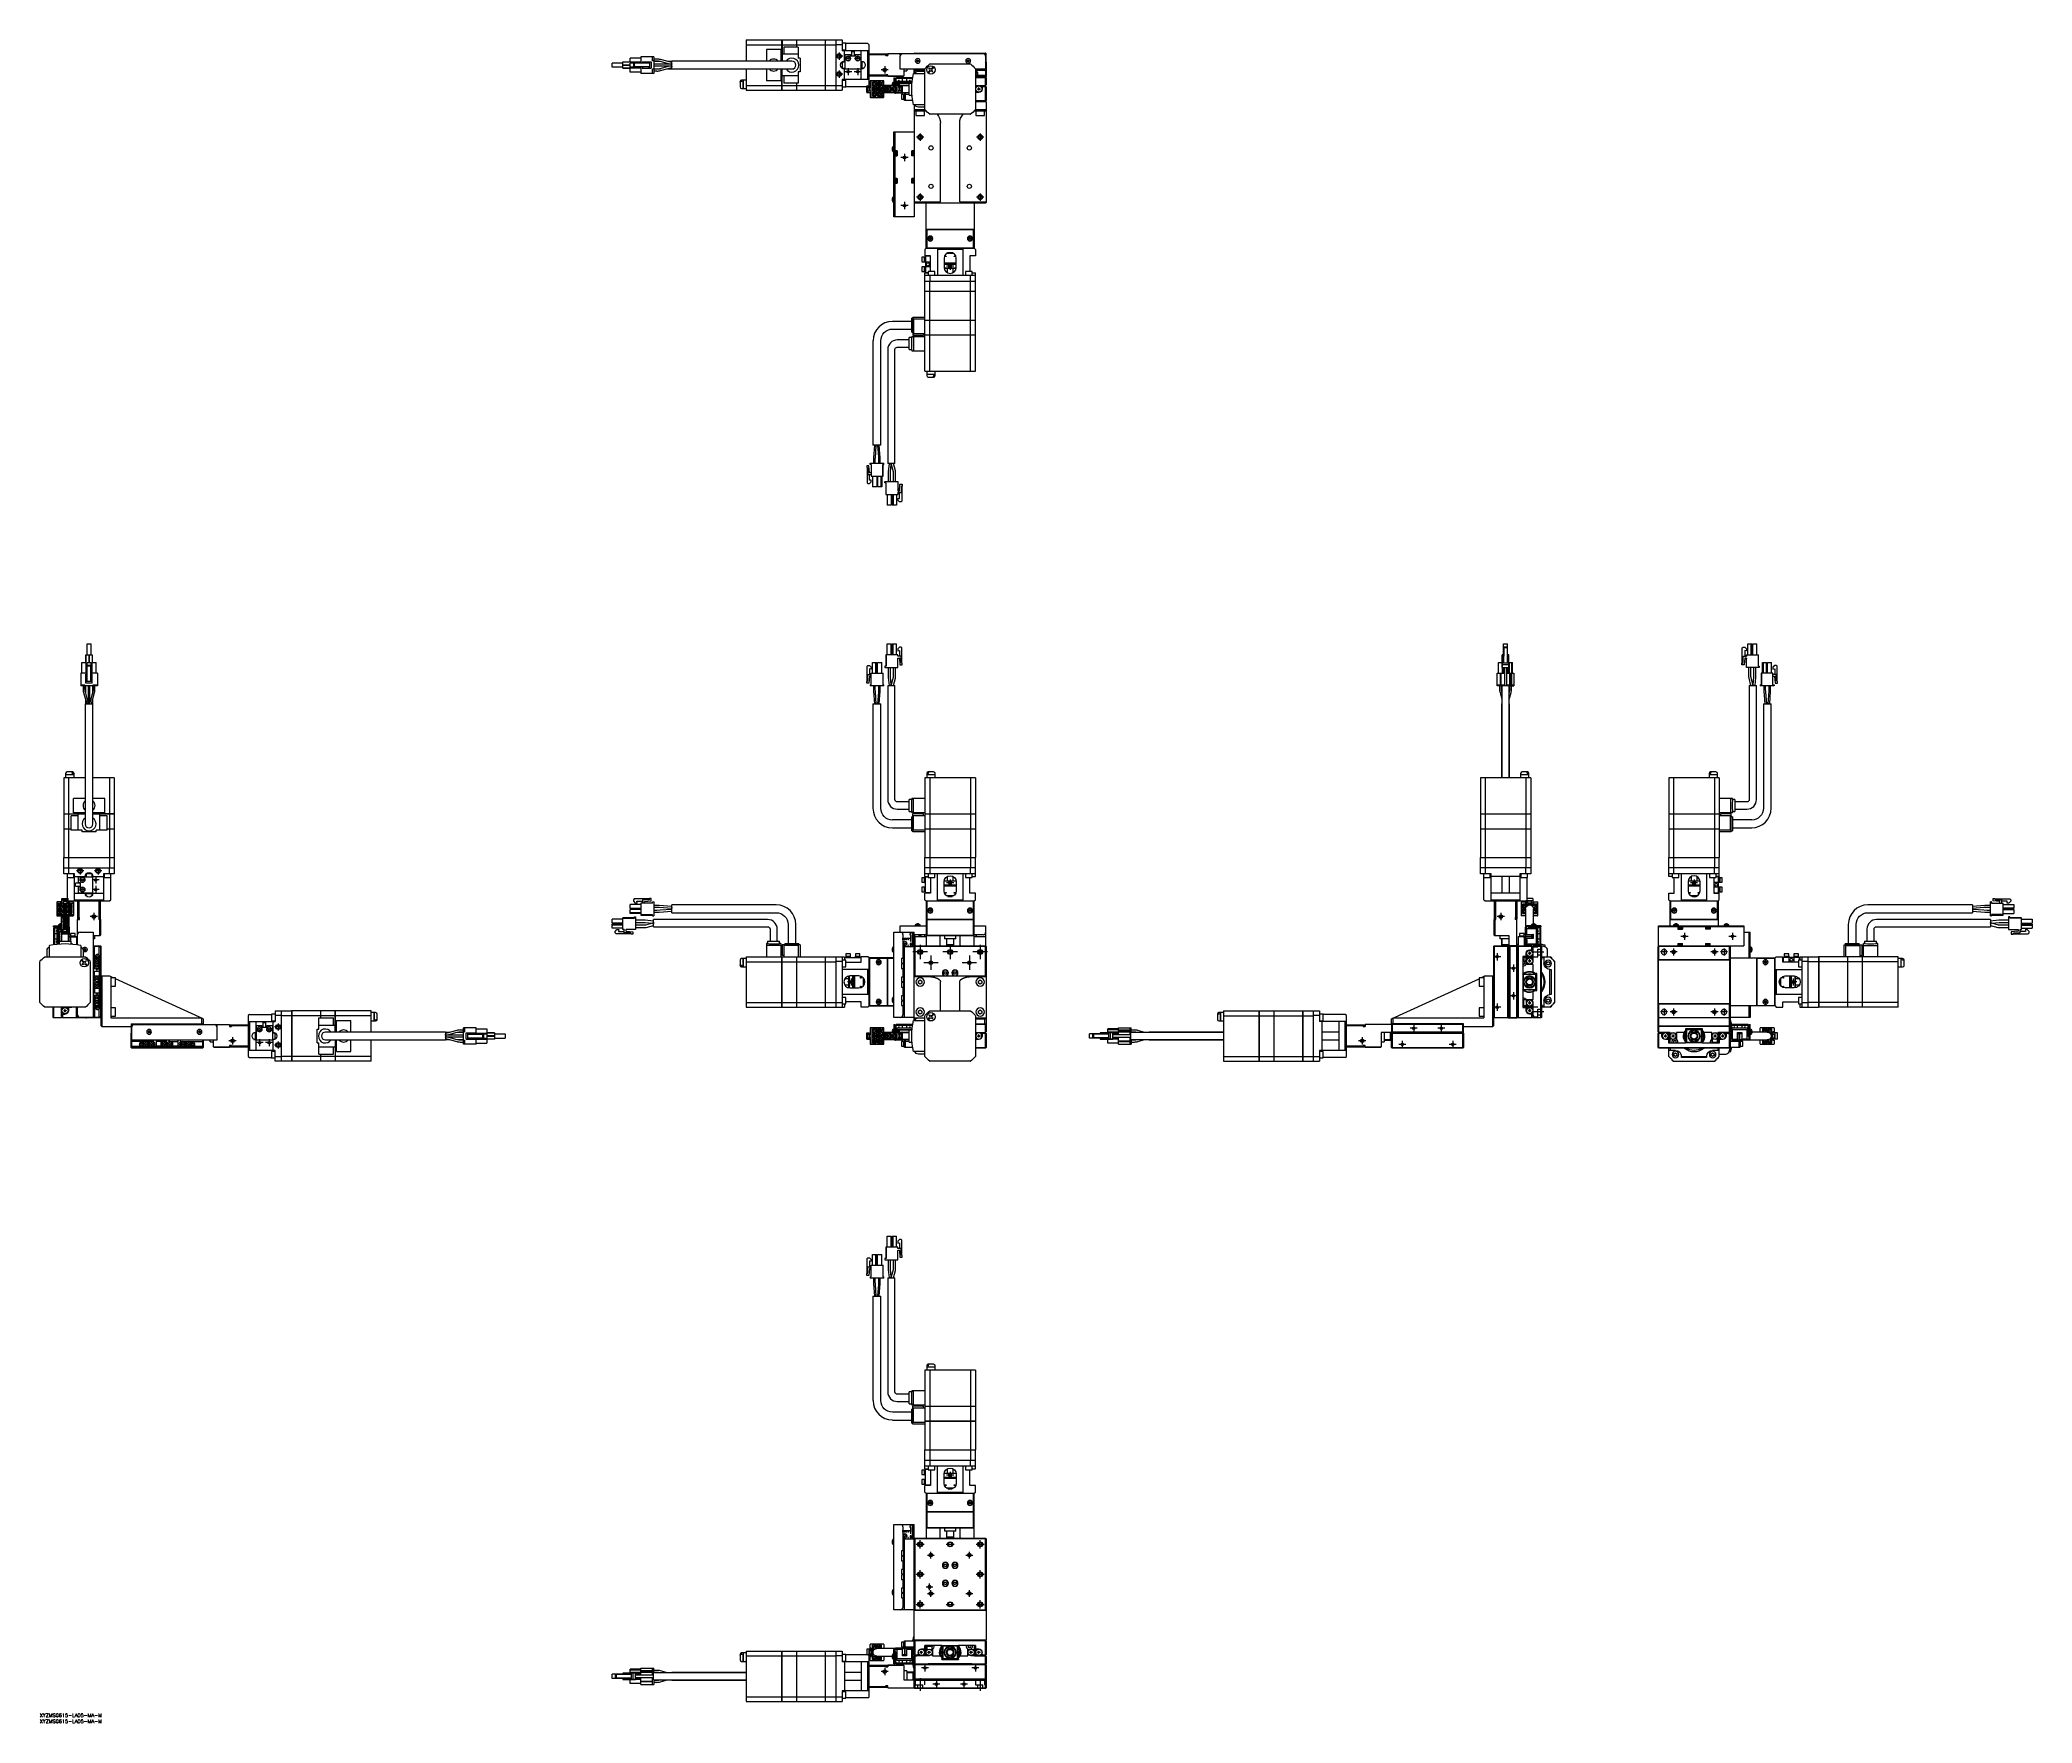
# Model space of a CAD drawing. Extents: x 0 to 1659, y -8 to 1394.
import ezdxf

# ---------------------------------------------------------------- set-up
doc = ezdxf.new("R2010")
doc.units = 0
doc.header["$LTSCALE"] = 0.5
doc.linetypes.add('CENTER', pattern=[50.8, 31.75, -6.35, 6.35, -6.35])
doc.linetypes.add('DASHED', pattern=[19.05, 12.7, -6.35])
for name, color, linetype in [('MSM_CENTER', 1, 'CENTER'), ('MSM_CONTINUOUS', 7, 'CONTINUOUS'), ('MSM_DASHED', 4, 'DASHED'), ('MSM_NARROW', 5, 'CONTINUOUS'), ('MSM_PART_NUMBER', 7, 'CONTINUOUS')]:
    doc.layers.add(name, color=color, linetype=linetype)
doc.styles.get("Standard").update_dxf_attribs({"font": 'txt.shx', "height": 3, "bigfont": 'bigfont.shx'})

# ---------------------------------------------------------------- blocks, each defined once
blk = doc.blocks.new('*U2')
at = {"layer": 'MSM_PART_NUMBER'}
blk.add_text('XYZMSG615-LA05-MA-M', height=3, dxfattribs=at).set_placement((0, -3))
blk = doc.blocks.new('*U3')
at = {"layer": 'MSM_PART_NUMBER'}
blk.add_text('XYZMSG615-LA05-MA-M', height=3, dxfattribs=at).set_placement((0, -8))

msp = doc.modelspace()

# ---------------------------------------------------------------- linework, layer by layer
at = {"layer": 'MSM_CENTER'}
for p, q in [((668.7, 1380.9), (662.7, 1380.9)), ((665.7, 1383.9), (665.7, 1377.9)), ((668.7, 1365.9), (662.7, 1365.9)), ((665.7, 1368.9), (665.7, 1362.9)), ((676.2, 1367.9), (670.2, 1367.9)), ((673.2, 1370.9), (673.2, 1364.9)), ((684.2, 1367.9), (678.2, 1367.9)), ((681.2, 1370.9), (681.2, 1364.9)), ((706.7, 1369.4), (700.7, 1369.4)), ((703.7, 1372.4), (703.7, 1366.4)), ((736.2, 1313.4), (730.2, 1313.4)), ((733.2, 1316.4), (733.2, 1310.4)), ((786.2, 1313.4), (780.2, 1313.4)), ((783.2, 1316.4), (783.2, 1310.4)), ((723.2, 1296.4), (717.2, 1296.4)), ((720.2, 1299.4), (720.2, 1293.4)), ((736.2, 1263.4), (730.2, 1263.4)), ((733.2, 1266.4), (733.2, 1260.4)), ((786.2, 1263.4), (780.2, 1263.4)), ((783.2, 1266.4), (783.2, 1260.4)), ((723.2, 1256.4), (717.2, 1256.4)), ((720.2, 1259.4), (720.2, 1253.4)), ((761.2, 1205.9), (755.2, 1205.9)), ((758.2, 1208.9), (758.2, 1202.9)), ((36.5, 702), (30.5, 702)), ((33.5, 705), (33.5, 699)), ((51.5, 702), (45.5, 702)), ((46.5, 697.5), (46.5, 691.5)), ((48.5, 705), (48.5, 699)), ((49.5, 694.5), (43.5, 694.5)), ((49.5, 686.5), (43.5, 686.5)), ((46.5, 689.5), (46.5, 683.5)), ((761.2, 692), (755.2, 692)), ((758.2, 695), (758.2, 689)), ((1380.8, 692), (1374.8, 692)), ((1377.8, 695), (1377.8, 689)), ((48, 664), (42, 664)), ((45, 667), (45, 661)), ((1219.8, 664), (1213.8, 664)), ((1216.8, 667), (1216.8, 661)), ((1372.8, 647.5), (1366.8, 647.5)), ((1369.8, 650.5), (1369.8, 644.5)), ((1412.8, 647.5), (1406.8, 647.5)), ((1409.8, 650.5), (1409.8, 644.5)), ((739.2, 634.5), (727.2, 634.5)), ((733.2, 640.5), (733.2, 628.5)), ((742.2, 631.5), (742.2, 619.5)), ((764.2, 634.5), (752.2, 634.5)), ((758.2, 640.5), (758.2, 628.5)), ((774.2, 631.5), (774.2, 619.5)), ((789.2, 634.5), (777.2, 634.5)), ((783.2, 640.5), (783.2, 628.5)), ((1213.8, 633.5), (1213.8, 627.5)), ((1242.3, 634.5), (1252.8, 634.5)), ((1355.8, 634.5), (1349.8, 634.5)), ((1352.8, 637.5), (1352.8, 631.5)), ((1363.8, 634.5), (1357.8, 634.5)), ((1360.8, 637.5), (1360.8, 631.5)), ((1397.8, 634.5), (1391.8, 634.5)), ((1394.8, 637.5), (1394.8, 631.5)), ((1405.8, 634.5), (1399.8, 634.5)), ((1402.8, 637.5), (1402.8, 631.5)), ((748.2, 625.5), (736.2, 625.5)), ((780.2, 625.5), (768.2, 625.5)), ((1216.8, 630.5), (1210.8, 630.5)), ((1230.3, 621), (1224.3, 621)), ((1227.3, 624), (1227.3, 618)), ((678.7, 609.5), (672.7, 609.5)), ((675.7, 612.5), (675.7, 606.5)), ((1230.3, 598), (1224.3, 598)), ((1227.3, 601), (1227.3, 595)), ((1463.3, 609.5), (1457.3, 609.5)), ((1460.3, 612.5), (1460.3, 606.5)), ((1216.8, 588.5), (1210.8, 588.5)), ((1213.8, 591.5), (1213.8, 585.5)), ((1252.8, 584.5), (1242.8, 584.5)), ((1355.8, 584.5), (1349.8, 584.5)), ((1352.8, 587.5), (1352.8, 581.5)), ((1363.8, 584.5), (1357.8, 584.5)), ((1360.8, 587.5), (1360.8, 581.5)), ((1397.8, 584.5), (1391.8, 584.5)), ((1394.8, 587.5), (1394.8, 581.5)), ((1405.8, 584.5), (1399.8, 584.5)), ((1402.8, 587.5), (1402.8, 581.5)), ((201.5, 572), (195.5, 572)), ((198.5, 575), (198.5, 569)), ((1147.3, 571), (1141.3, 571)), ((1144.3, 574), (1144.3, 568)), ((1170.3, 571), (1164.3, 571)), ((1167.3, 574), (1167.3, 568)), ((163.5, 560.5), (157.5, 560.5)), ((160.5, 563.5), (160.5, 557.5)), ((186, 559), (180, 559)), ((183, 562), (183, 556)), ((194, 559), (188, 559)), ((191, 562), (191, 556)), ((201.5, 557), (195.5, 557)), ((198.5, 560), (198.5, 554)), ((1104.3, 560.5), (1098.3, 560.5)), ((1101.3, 563.5), (1101.3, 557.5)), ((1137.8, 557.5), (1131.8, 557.5)), ((1134.8, 560.5), (1134.8, 554.5)), ((1179.8, 557.5), (1173.8, 557.5)), ((1176.8, 560.5), (1176.8, 554.5)), ((758.2, 201.5), (758.2, 195.5)), ((761.2, 198.5), (755.2, 198.5)), ((729.8, 141), (736.6, 141)), ((733.2, 137.6), (733.2, 144.4)), ((742.2, 129.2), (742.2, 134.8)), ((754.8, 141), (761.6, 141)), ((774.2, 129.2), (774.2, 134.8)), ((779.8, 141), (786.6, 141)), ((783.2, 137.6), (783.2, 144.4)), ((733.2, 112.6), (733.2, 119.4)), ((739.4, 132), (745, 132)), ((771.4, 132), (777, 132)), ((783.2, 112.6), (783.2, 119.4)), ((729.8, 116), (736.6, 116)), ((738.2, 105.5), (743.8, 105.5)), ((739.4, 100), (745, 100)), ((741, 102.7), (741, 108.3)), ((742.2, 97.2), (742.2, 102.8)), ((771.4, 100), (777, 100)), ((774.2, 97.2), (774.2, 102.8)), ((779.8, 116), (786.6, 116)), ((729.8, 91), (736.6, 91)), ((733.2, 87.6), (733.2, 94.4)), ((754.8, 91), (761.6, 91)), ((779.8, 91), (786.6, 91)), ((783.2, 87.6), (783.2, 94.4)), ((706.7, 35), (700.7, 35)), ((703.7, 38), (703.7, 32)), ((740.2, 38), (734.2, 38)), ((737.2, 41), (737.2, 35)), ((782.2, 38), (776.2, 38)), ((779.2, 41), (779.2, 35)), ((733.2, 29.5), (733.2, 19)), ((749.7, 24.5), (743.7, 24.5)), ((746.7, 27.5), (746.7, 21.5)), ((772.7, 24.5), (766.7, 24.5)), ((769.7, 27.5), (769.7, 21.5)), ((783.2, 29), (783.2, 19))]:
    msp.add_line(p, q, dxfattribs=at)
at = {"layer": 'MSM_CONTINUOUS'}
for p, q in [((588.2, 1394.4), (588.2, 1376.7)), ((588.2, 1394.4), (618.1, 1394.4)), ((618.1, 1376.7), (618.1, 1394.4)), ((618.1, 1394.4), (618.2, 1394.4)), ((618.2, 1394.4), (618.2, 1376.7)), ((618.2, 1394.4), (630.4, 1394.4)), ((630.4, 1388.4), (630.4, 1394.4)), ((630.4, 1394.4), (630.5, 1394.4)), ((630.5, 1388.4), (630.5, 1394.4)), ((630.5, 1394.4), (654.4, 1394.4)), ((654.4, 1352.4), (654.4, 1394.4)), ((654.4, 1394.4), (654.5, 1394.4)), ((654.5, 1352.4), (654.5, 1394.4)), ((654.5, 1394.4), (668.2, 1394.4)), ((663.2, 1352.4), (663.2, 1394.4)), ((668.2, 1394.4), (668.2, 1385.4)), ((500.7, 1379.3), (491.8, 1379.3)), ((491.8, 1375.9), (491.8, 1379.3)), ((500.7, 1380.3), (500.7, 1374.9)), ((511.4, 1380.3), (500.7, 1380.3)), ((510.4, 1376.9), (510.4, 1380.3)), ((511.4, 1380.3), (511.4, 1366.5)), ((514, 1378.4), (511.4, 1378.4)), ((526.4, 1375.5), (516.9, 1378)), ((588.2, 1390.4), (618.1, 1390.4)), ((617.2, 1386.4), (605.2, 1386.4)), ((605.2, 1386.4), (605.2, 1376.7)), ((617.2, 1386.4), (617.2, 1376.7)), ((618.1, 1390.2), (618.2, 1390.2)), ((618.2, 1390.4), (630.4, 1390.4)), ((631.7, 1382.4), (618.2, 1382.4)), ((619.7, 1388.4), (619.7, 1382.4)), ((631.7, 1388.4), (619.7, 1388.4)), ((630.4, 1390.2), (630.5, 1390.2)), ((630.5, 1390.4), (654.4, 1390.4)), ((631.7, 1388.4), (631.7, 1379.2)), ((633.2, 1379.2), (631.7, 1379.2)), ((633.2, 1379.2), (633.2, 1367.7)), ((654.4, 1390.2), (654.5, 1390.2)), ((654.5, 1390.4), (663.2, 1390.4)), ((668.2, 1390.4), (663.2, 1390.4)), ((671.2, 1391.7), (668.2, 1391.7)), ((668.2, 1386.2), (671.2, 1386.2)), ((690.7, 1385.4), (668.2, 1385.4)), ((670.2, 1376.7), (670.2, 1385.4)), ((670.5, 1382.2), (670.5, 1370.2)), ((670.5, 1382.2), (675.2, 1382.2)), ((671.2, 1386.2), (671.2, 1391.7)), ((689.7, 1391.4), (671.2, 1391.4)), ((672.3, 1378.9), (672.7, 1379.7)), ((672.7, 1378.2), (672.3, 1378.9)), ((672.7, 1379.7), (673.6, 1379.7)), ((673.6, 1378.2), (672.7, 1378.2)), ((673.6, 1379.7), (674, 1378.9)), ((674, 1378.9), (673.6, 1378.2)), ((675.2, 1380.7), (675.2, 1382.2)), ((679.2, 1380.7), (675.2, 1380.7)), ((675.9, 1384.7), (678.4, 1384.7)), ((675.9, 1384.7), (675.9, 1380.7)), ((678.4, 1380.7), (678.4, 1384.7)), ((679.2, 1382.2), (679.2, 1380.7)), ((679.2, 1382.2), (683.9, 1382.2)), ((680.3, 1378.9), (680.7, 1379.7)), ((680.7, 1378.2), (680.3, 1378.9)), ((680.7, 1379.7), (681.6, 1379.7)), ((681.6, 1378.2), (680.7, 1378.2)), ((681.6, 1379.7), (682, 1378.9)), ((682, 1378.9), (681.6, 1378.2)), ((683.9, 1382.2), (683.9, 1370.2)), ((684.2, 1376.7), (684.2, 1385.4)), ((690.7, 1390.4), (689.7, 1391.4)), ((689.7, 1361.4), (689.7, 1385.4)), ((690.7, 1356.4), (690.7, 1390.4)), ((705.9, 1381.9), (690.7, 1381.9)), ((690.9, 1381.9), (690.9, 1382.7)), ((690.9, 1382.7), (705.9, 1382.7)), ((691.4, 1382.7), (691.4, 1381.9)), ((704.7, 1381.4), (704.2, 1381.9)), ((706.2, 1381.7), (704.4, 1381.7)), ((704.7, 1381.4), (706.2, 1381.4)), ((705.4, 1381.9), (705.4, 1382.7)), ((705.9, 1382.7), (705.9, 1381.9)), ((706.2, 1382.9), (706.2, 1381.4)), ((787.7, 1382.9), (706.2, 1382.9)), ((716.7, 1381.7), (716.7, 1382.9)), ((716.7, 1369.9), (716.7, 1380.9)), ((728.2, 1382.9), (728.4, 1383.2)), ((728.7, 1383.4), (728.4, 1383.2)), ((728.4, 1383.2), (728.7, 1382.9)), ((728.7, 1383.4), (787.7, 1383.4)), ((731, 1377.1), (731, 1377.9)), ((731.4, 1377.9), (731.4, 1377.1)), ((773, 1377.1), (773, 1377.9)), ((773.4, 1377.9), (773.4, 1377.1)), ((787.9, 1383.2), (787.7, 1383.4)), ((787.7, 1382.9), (787.9, 1383.2)), ((787.7, 1382.9), (787.7, 1381.7)), ((787.7, 1380.9), (787.7, 1363.9)), ((787.9, 1383.2), (788.2, 1382.9)), ((788.2, 1375.7), (788.2, 1382.9)), ((485.5, 1375.1), (476.6, 1375.1)), ((476.6, 1371.7), (476.6, 1375.1)), ((485.5, 1371.7), (476.6, 1371.7)), ((485.5, 1371.7), (476.6, 1371.7)), ((485.5, 1371.7), (476.6, 1371.7)), ((485.5, 1370.7), (485.5, 1376.1)), ((485.5, 1376.1), (491.8, 1376.1)), ((485.5, 1373.7), (491.8, 1373.7)), ((485.5, 1373.2), (491.8, 1373.2)), ((486.4, 1370.7), (485.5, 1370.7)), ((485.5, 1370.7), (491.8, 1370.7)), ((486.7, 1370.7), (486.4, 1370.7)), ((491.8, 1370.7), (486.7, 1370.7)), ((488.5, 1370.7), (488.2, 1370.7)), ((488.2, 1370.7), (488.4, 1370.7)), ((488.4, 1370.7), (491.8, 1370.7)), ((491.8, 1370.7), (488.5, 1370.7)), ((500.7, 1375.9), (491.8, 1375.9)), ((500.7, 1375.1), (491.8, 1375.1)), ((491.8, 1371.7), (491.8, 1375.1)), ((500.7, 1371.7), (491.8, 1371.7)), ((500.7, 1370.9), (491.8, 1370.9)), ((491.8, 1367.5), (491.8, 1370.9)), ((500.7, 1367.5), (491.8, 1367.5)), ((494.4, 1374.9), (494.4, 1371.9)), ((507.7, 1374.9), (494.4, 1374.9)), ((507.7, 1371.9), (494.4, 1371.9)), ((495.1, 1374.9), (495.1, 1371.9)), ((495.2, 1375.1), (495.2, 1375.9)), ((495.2, 1370.9), (495.2, 1371.7)), ((496.2, 1375.1), (496.2, 1375.9)), ((496.2, 1370.9), (496.2, 1371.7)), ((500.7, 1371.9), (500.7, 1366.5)), ((511.4, 1366.5), (500.7, 1366.5)), ((501.7, 1376.1), (509.2, 1376.1)), ((501.7, 1370.7), (509.2, 1370.7)), ((502, 1376.1), (502, 1374.9)), ((502, 1371.9), (502, 1370.7)), ((507.2, 1376.1), (507.2, 1374.9)), ((507.2, 1371.9), (507.2, 1370.7)), ((507.7, 1376.1), (507.7, 1370.7)), ((509.2, 1376.1), (509.2, 1370.7)), ((511.4, 1376.9), (510.4, 1376.9)), ((510.4, 1366.5), (510.4, 1369.9)), ((511.4, 1369.9), (510.4, 1369.9)), ((511.4, 1376.9), (514, 1376.9)), ((517, 1376.4), (511.4, 1376.4)), ((525.4, 1374.2), (511.4, 1374.2)), ((511.4, 1372.7), (526.4, 1372.7)), ((511.4, 1370.4), (517, 1370.4)), ((514, 1370), (511.4, 1370)), ((511.4, 1368.5), (514, 1368.5)), ((516.5, 1376.6), (525.4, 1374.2)), ((525.4, 1372.7), (516.5, 1370.3)), ((516.9, 1368.9), (526.4, 1371.4)), ((526.4, 1376.4), (522.8, 1376.4)), ((522.8, 1370.4), (526.4, 1370.4)), ((526.3, 1374.1), (525.4, 1374.2)), ((526.4, 1374.2), (526.3, 1374.2)), ((526.4, 1370.2), (526.4, 1376.7)), ((626.4, 1376.7), (526.4, 1376.7)), ((526.4, 1370.2), (626.4, 1370.2)), ((585.6, 1360.9), (584.5, 1360.9)), ((585.7, 1360.9), (585.6, 1360.9)), ((585.6, 1360.9), (585.6, 1353.9)), ((585.7, 1360.9), (585.7, 1353.9)), ((588.2, 1360.9), (585.7, 1360.9)), ((588.2, 1370.2), (588.2, 1352.4)), ((605.2, 1370.2), (605.2, 1360.4)), ((617.2, 1370.2), (617.2, 1360.4)), ((618.1, 1352.4), (618.1, 1370.2)), ((618.2, 1352.4), (618.2, 1370.2)), ((631.7, 1364.4), (618.2, 1364.4)), ((619.7, 1364.4), (619.7, 1358.4)), ((633.2, 1367.7), (631.7, 1367.7)), ((631.7, 1367.7), (631.7, 1358.4)), ((668.2, 1376), (668.2, 1370.9)), ((670.5, 1375.9), (668.2, 1375.9)), ((668.2, 1370.9), (670.5, 1370.9)), ((690.7, 1361.4), (668.2, 1361.4)), ((668.2, 1361.4), (668.2, 1352.4)), ((670.5, 1376.7), (670.2, 1376.7)), ((670.2, 1361.4), (670.2, 1370.2)), ((670.2, 1370.2), (684.2, 1370.2)), ((673.9, 1367.6), (673.9, 1368.3)), ((673.9, 1367.6), (673.9, 1367.6)), ((684.2, 1376.7), (683.9, 1376.7)), ((684.1, 1376.7), (684.1, 1370.2)), ((684.2, 1361.4), (684.2, 1370.2)), ((684.7, 1376.2), (684.7, 1370.7)), ((685.9, 1376.2), (684.7, 1376.2)), ((684.7, 1370.7), (685.9, 1370.7)), ((705.9, 1364.9), (690.7, 1364.9)), ((690.9, 1364.1), (690.9, 1364.9)), ((705.9, 1364.1), (690.9, 1364.1)), ((691.4, 1364.9), (691.4, 1364.1)), ((704.2, 1364.9), (704.7, 1365.4)), ((706.2, 1365.4), (704.7, 1365.4)), ((705.4, 1364.1), (705.4, 1364.9)), ((705.9, 1364.9), (705.9, 1364.1)), ((706.2, 1363.9), (706.2, 1365.4)), ((706.2, 1364.4), (719, 1364.4)), ((719.2, 1363.9), (706.2, 1363.9)), ((711.4, 1362.9), (711.4, 1356.7)), ((711.4, 1362.9), (712.2, 1362.9)), ((712.2, 1356.7), (712.2, 1362.9)), ((713, 1361.7), (713, 1356.7)), ((726.9, 1362.9), (713.4, 1362.9)), ((726.8, 1362.1), (713.4, 1362.1)), ((715.5, 1360.1), (715.5, 1360.9)), ((715.8, 1360.9), (715.5, 1360.9)), ((715.8, 1360.1), (715.8, 1360.9)), ((737.2, 1369.9), (716.7, 1369.9)), ((718.2, 1362.1), (718.2, 1360.1)), ((718.5, 1363.9), (719, 1364.4)), ((719, 1364.4), (719.7, 1364.7)), ((719.7, 1364.4), (719.2, 1363.9)), ((719.7, 1369.9), (719.7, 1364.4)), ((719.7, 1368.7), (722.2, 1368.7)), ((722.2, 1369.9), (722.2, 1368.7)), ((722.2, 1360.1), (722.2, 1362.1)), ((724.8, 1360.9), (724.5, 1360.9)), ((724.5, 1360.1), (724.5, 1360.9)), ((724.8, 1360.1), (724.8, 1360.9)), ((727.6, 1366.4), (737.2, 1366.4)), ((728.2, 1366.4), (728.2, 1369.9)), ((728.7, 1369.9), (728.7, 1366.4)), ((737.2, 1368.9), (728.7, 1368.9)), ((728.7, 1368.4), (729.2, 1368.9)), ((730.2, 1377.1), (731, 1377.1)), ((731, 1376.7), (730.2, 1376.7)), ((731, 1376), (731, 1376.7)), ((731.4, 1377.1), (732.1, 1377.1)), ((731.4, 1376.7), (731.4, 1376)), ((732.1, 1376.7), (731.4, 1376.7)), ((731.7, 1368.4), (737.2, 1368.4)), ((737.3, 1370.6), (737.2, 1370.4)), ((737.2, 1336.4), (737.2, 1370.4)), ((739.5, 1367.1), (741.1, 1368.7)), ((741.4, 1368.4), (739.9, 1366.8)), ((740.5, 1370.7), (740.8, 1371.1)), ((741.1, 1370.1), (740.5, 1370.7)), ((740.8, 1371.1), (741.4, 1370.5)), ((741.2, 1374.4), (741, 1374.3)), ((741.2, 1374.4), (775.1, 1374.4)), ((742.9, 1370.5), (744.4, 1372.1)), ((743.5, 1367.8), (742.9, 1368.4)), ((744.8, 1371.7), (743.2, 1370.1)), ((743.2, 1368.7), (743.8, 1368.1)), ((743.8, 1368.1), (743.5, 1367.8)), ((772.2, 1377.1), (773, 1377.1)), ((773, 1376.7), (772.2, 1376.7)), ((773, 1376), (773, 1376.7)), ((773.4, 1377.1), (774.1, 1377.1)), ((773.4, 1376.7), (773.4, 1376)), ((774.1, 1376.7), (773.4, 1376.7)), ((775.3, 1374.3), (775.2, 1374.4)), ((779.2, 1370.4), (779, 1370.6)), ((779.2, 1370.4), (779.2, 1336.5)), ((787.7, 1369.9), (779.2, 1369.9)), ((787.7, 1368.9), (779.2, 1368.9)), ((779.2, 1367.2), (779.6, 1367.2)), ((779.6, 1365.7), (779.2, 1365.7)), ((779.2, 1363.9), (787.7, 1363.9)), ((787.7, 1363.4), (779.2, 1363.4)), ((787.7, 1362.9), (779.2, 1362.9)), ((779.6, 1367.2), (780, 1366.4)), ((780, 1366.4), (779.6, 1365.7)), ((780.5, 1364.9), (787.7, 1364.9)), ((787.2, 1368.9), (787.7, 1368.4)), ((787.2, 1363.9), (787.2, 1364.9)), ((788.2, 1376.4), (787.7, 1376.9)), ((788.2, 1376.4), (787.7, 1376.4)), ((788.2, 1376.2), (787.7, 1376.2)), ((787.8, 1376), (787.7, 1376)), ((788.2, 1375.4), (787.7, 1375.9)), ((787.7, 1375.4), (787.9, 1375.7)), ((787.9, 1363.7), (787.7, 1363.9)), ((787.7, 1363.4), (787.9, 1363.7)), ((787.7, 1363.4), (787.9, 1363.2)), ((787.7, 1362.9), (787.9, 1363.2)), ((787.7, 1356.4), (787.7, 1362.9)), ((788.2, 1363.9), (787.9, 1363.7)), ((787.9, 1363.2), (788.2, 1362.9)), ((788.2, 1375.7), (788.1, 1375.6)), ((788.1, 1375.7), (788.1, 1375.5)), ((788.2, 1375.4), (788.2, 1363.9)), ((788.2, 1362.9), (788.2, 1356.9)), ((583.2, 1359.6), (583.2, 1355.2)), ((584.7, 1360.1), (584.5, 1360.1)), ((584.7, 1359.7), (584.5, 1359.7)), ((584.5, 1353.9), (585.6, 1353.9)), ((584.7, 1360.1), (584.7, 1359.7)), ((585.6, 1354), (585.7, 1354)), ((585.7, 1353.9), (588.2, 1353.9)), ((588.2, 1356.5), (618.1, 1356.5)), ((588.2, 1352.4), (618.1, 1352.4)), ((617.2, 1360.4), (605.2, 1360.4)), ((618.1, 1356.7), (618.2, 1356.7)), ((618.1, 1352.5), (618.2, 1352.5)), ((618.2, 1356.5), (630.4, 1356.5)), ((618.2, 1352.4), (630.4, 1352.4)), ((631.7, 1358.4), (619.7, 1358.4)), ((630.4, 1352.4), (630.4, 1358.4)), ((630.4, 1356.7), (630.5, 1356.7)), ((630.4, 1352.5), (630.5, 1352.5)), ((630.5, 1352.4), (630.5, 1358.4)), ((630.5, 1356.5), (654.4, 1356.5)), ((630.5, 1352.4), (654.4, 1352.4)), ((654.4, 1356.7), (654.5, 1356.7)), ((654.4, 1352.5), (654.5, 1352.5)), ((654.5, 1356.5), (663.2, 1356.5)), ((654.5, 1352.4), (668.2, 1352.4)), ((663.2, 1356.4), (668.2, 1356.4)), ((671.2, 1360.7), (668.2, 1360.7)), ((668.2, 1355.2), (671.2, 1355.2)), ((671.2, 1355.2), (671.2, 1360.7)), ((688.7, 1355.4), (671.2, 1355.4)), ((688.7, 1350.7), (688.7, 1356.1)), ((688.7, 1356.1), (692.5, 1356.1)), ((688.7, 1350.7), (692.5, 1350.7)), ((689, 1350.7), (689, 1356.1)), ((689, 1354.9), (692.5, 1354.9)), ((689, 1351.9), (692.5, 1351.9)), ((689.7, 1350.7), (689.7, 1356.1)), ((690.4, 1356.1), (690.7, 1356.4)), ((691, 1351.9), (691, 1354.9)), ((691.5, 1360), (691.5, 1356.9)), ((691.5, 1356.9), (692.5, 1356.9)), ((691.5, 1349.9), (691.5, 1346.8)), ((692.5, 1349.9), (691.5, 1349.9)), ((702.8, 1360.3), (691.8, 1360.3)), ((691.8, 1346.5), (702.8, 1346.5)), ((692.5, 1346.5), (692.5, 1360.3)), ((693.6, 1359.3), (693.6, 1355.9)), ((697, 1359.3), (693.6, 1359.3)), ((693.6, 1355.9), (697, 1355.9)), ((697, 1355.1), (693.6, 1355.1)), ((693.6, 1355.1), (693.6, 1351.7)), ((693.6, 1351.7), (697, 1351.7)), ((693.6, 1350.9), (693.6, 1347.5)), ((696.2, 1350.9), (693.6, 1350.9)), ((693.6, 1347.5), (696.2, 1347.5)), ((694.2, 1356.8), (694.2, 1358.4)), ((694.7, 1358.4), (694.2, 1358.4)), ((695.6, 1358.4), (694.2, 1358.4)), ((694.2, 1356.9), (695.6, 1356.9)), ((694.2, 1356.8), (694.7, 1356.8)), ((694.2, 1352.6), (694.2, 1354.2)), ((694.7, 1354.2), (694.2, 1354.2)), ((695.6, 1354.2), (694.2, 1354.2)), ((694.2, 1352.7), (695.6, 1352.7)), ((694.2, 1352.6), (694.7, 1352.6)), ((694.7, 1350), (694.2, 1350)), ((694.2, 1348.4), (694.2, 1350)), ((695.6, 1350), (694.2, 1350)), ((694.2, 1348.5), (695.6, 1348.5)), ((694.2, 1348.4), (694.7, 1348.4)), ((694.4, 1349.4), (694.5, 1350)), ((695.2, 1358.5), (694.7, 1358.5)), ((694.7, 1358.4), (694.7, 1358.5)), ((694.7, 1356.9), (694.7, 1356.7)), ((694.7, 1356.7), (695.2, 1356.7)), ((695.2, 1354.3), (694.7, 1354.3)), ((694.7, 1354.2), (694.7, 1354.3)), ((694.7, 1352.7), (694.7, 1352.5)), ((694.7, 1352.5), (695.2, 1352.5)), ((695.2, 1350.1), (694.7, 1350.1)), ((694.7, 1350), (694.7, 1350.1)), ((694.7, 1348.5), (694.7, 1348.3)), ((694.7, 1348.3), (695.2, 1348.3)), ((695.2, 1358.4), (695.2, 1358.5)), ((695.9, 1358.4), (695.2, 1358.4)), ((695.2, 1356.7), (695.2, 1356.9)), ((695.2, 1356.8), (695.9, 1356.8)), ((695.2, 1354.2), (695.2, 1354.3)), ((695.9, 1354.2), (695.2, 1354.2)), ((695.2, 1352.5), (695.2, 1352.7)), ((695.2, 1352.6), (695.9, 1352.6)), ((695.2, 1350), (695.2, 1350.1)), ((695.9, 1350), (695.2, 1350)), ((695.2, 1348.3), (695.2, 1348.5)), ((695.2, 1348.4), (695.9, 1348.4)), ((696, 1358), (695.6, 1358.4)), ((695.6, 1356.9), (695.9, 1357.2)), ((696, 1353.8), (695.6, 1354.2)), ((695.6, 1352.7), (696, 1353.1)), ((695.9, 1349.7), (695.6, 1350)), ((695.6, 1348.5), (695.9, 1348.8)), ((696, 1349.6), (695.8, 1349)), ((695.9, 1358.1), (695.9, 1358.4)), ((695.9, 1357.2), (696, 1357.3)), ((695.9, 1356.8), (695.9, 1357.2)), ((695.9, 1353.9), (695.9, 1354.2)), ((695.9, 1352.6), (695.9, 1353)), ((695.9, 1349.7), (695.9, 1350)), ((696, 1349.6), (695.9, 1349.7)), ((695.9, 1348.8), (696, 1348.9)), ((695.9, 1348.4), (695.9, 1348.8)), ((696, 1357.3), (696, 1358)), ((696, 1353.1), (696, 1353.8)), ((696, 1348.9), (696, 1349.6)), ((697, 1350.2), (696.2, 1350.9)), ((696.2, 1347.5), (697, 1348.3)), ((697, 1355.9), (697, 1359.3)), ((697, 1351.7), (697, 1355.1)), ((697, 1348.3), (697, 1350.2)), ((697.8, 1359.3), (697.8, 1355.9)), ((700.4, 1359.3), (697.8, 1359.3)), ((697.8, 1355.9), (700.4, 1355.9)), ((697.8, 1355.1), (697.8, 1351.7)), ((700.4, 1355.1), (697.8, 1355.1)), ((697.8, 1351.7), (700.4, 1351.7)), ((697.8, 1350.9), (697.8, 1347.5)), ((701.2, 1350.9), (697.8, 1350.9)), ((697.8, 1347.5), (701.2, 1347.5)), ((698.9, 1358.4), (698.4, 1358.4)), ((698.4, 1356.8), (698.4, 1358.4)), ((699.8, 1358.4), (698.4, 1358.4)), ((698.6, 1357.9), (698.4, 1357.3)), ((698.4, 1356.9), (699.8, 1356.9)), ((698.4, 1356.8), (698.9, 1356.8)), ((698.4, 1352.6), (698.4, 1354.2)), ((698.9, 1354.2), (698.4, 1354.2)), ((699.8, 1354.2), (698.4, 1354.2)), ((698.4, 1354.2), (698.5, 1354.2)), ((698.4, 1352.7), (699.8, 1352.7)), ((698.4, 1352.7), (698.5, 1352.7)), ((698.4, 1352.6), (698.9, 1352.6)), ((698.9, 1350), (698.4, 1350)), ((698.4, 1348.4), (698.4, 1350)), ((699.8, 1350), (698.4, 1350)), ((698.6, 1349), (698.4, 1349.6)), ((698.4, 1348.5), (699.8, 1348.5)), ((698.4, 1348.4), (698.9, 1348.4)), ((699.4, 1358.5), (698.9, 1358.5)), ((698.9, 1358.4), (698.9, 1358.5)), ((698.9, 1356.9), (698.9, 1356.7)), ((698.9, 1356.7), (699.4, 1356.7)), ((699.4, 1354.3), (698.9, 1354.3)), ((698.9, 1354.2), (698.9, 1354.3)), ((698.9, 1352.7), (698.9, 1352.5)), ((698.9, 1352.5), (699.4, 1352.5)), ((699.4, 1350.1), (698.9, 1350.1)), ((698.9, 1350), (698.9, 1350.1)), ((698.9, 1348.5), (698.9, 1348.3)), ((698.9, 1348.3), (699.4, 1348.3)), ((699.4, 1358.4), (699.4, 1358.5)), ((700.1, 1358.4), (699.4, 1358.4)), ((699.4, 1356.7), (699.4, 1356.9)), ((699.4, 1356.8), (700.1, 1356.8)), ((699.4, 1354.2), (699.4, 1354.3)), ((700.1, 1354.2), (699.4, 1354.2)), ((699.4, 1352.5), (699.4, 1352.7)), ((699.4, 1352.6), (700.1, 1352.6)), ((699.4, 1350), (699.4, 1350.1)), ((700.1, 1350), (699.4, 1350)), ((699.4, 1348.3), (699.4, 1348.5)), ((699.4, 1348.4), (700.1, 1348.4)), ((700.2, 1358), (699.8, 1358.4)), ((699.8, 1356.9), (700.1, 1357.2)), ((700.2, 1353.8), (699.8, 1354.2)), ((699.8, 1352.7), (700.2, 1353.1)), ((700.1, 1349.7), (699.8, 1350)), ((699.8, 1348.5), (700.1, 1348.8)), ((699.9, 1357), (700, 1357.4)), ((699.9, 1349.9), (700, 1349.5)), ((700.1, 1358.1), (700.1, 1358.4)), ((700.1, 1357.2), (700.2, 1357.3)), ((700.1, 1356.8), (700.1, 1357.2)), ((700.1, 1353.9), (700.1, 1354.2)), ((700.1, 1352.6), (700.1, 1353)), ((700.1, 1349.7), (700.1, 1350)), ((700.2, 1349.6), (700.1, 1349.7)), ((700.1, 1348.8), (700.2, 1348.9)), ((700.1, 1348.4), (700.1, 1348.8)), ((700.2, 1357.3), (700.2, 1358)), ((700.2, 1353.1), (700.2, 1353.8)), ((700.2, 1348.9), (700.2, 1349.6)), ((701.2, 1358.6), (700.4, 1359.3)), ((700.4, 1355.9), (701.2, 1356.7)), ((701.2, 1354.4), (700.4, 1355.1)), ((700.4, 1351.7), (701.2, 1352.5)), ((701.2, 1356.7), (701.2, 1358.6)), ((701.2, 1352.5), (701.2, 1354.4)), ((701.2, 1347.5), (701.2, 1350.9)), ((702.1, 1358.4), (702.1, 1360.3)), ((702.1, 1357.9), (702.1, 1357.9)), ((702.1, 1357.3), (702.1, 1357.4)), ((702.1, 1354), (702.1, 1356.8)), ((702.1, 1353.4), (702.1, 1353.5)), ((702.1, 1349.5), (702.1, 1352.9)), ((702.1, 1346.5), (702.1, 1349)), ((703.1, 1346.8), (703.1, 1360)), ((703.1, 1356.7), (724.2, 1356.7)), ((724.2, 1350.2), (703.1, 1350.2)), ((703.9, 1356.1), (703.9, 1350.7)), ((718.3, 1356.1), (703.9, 1356.1)), ((718.3, 1350.7), (703.9, 1350.7)), ((704.9, 1356.1), (704.9, 1353.7)), ((704.9, 1353.2), (704.9, 1350.7)), ((705.8, 1355.1), (705.8, 1351.7)), ((709.2, 1355.1), (705.8, 1355.1)), ((705.8, 1351.7), (709.2, 1351.7)), ((707.1, 1354.2), (706.8, 1353.8)), ((706.8, 1353.8), (706.8, 1353.1)), ((706.8, 1353.1), (707.1, 1352.7)), ((707.5, 1354.2), (706.9, 1354.2)), ((706.9, 1354.2), (706.9, 1353.9)), ((706.9, 1353), (706.9, 1352.6)), ((706.9, 1352.6), (707.5, 1352.6)), ((708.5, 1354.2), (707.1, 1354.2)), ((707.1, 1352.7), (708.5, 1352.7)), ((708, 1354.3), (707.5, 1354.3)), ((707.5, 1354.3), (707.5, 1354.2)), ((707.5, 1352.7), (707.5, 1352.5)), ((707.5, 1352.5), (708, 1352.5)), ((708, 1354.3), (708, 1354.2)), ((708.5, 1354.2), (708, 1354.2)), ((708, 1352.5), (708, 1352.7)), ((708, 1352.6), (708.5, 1352.6)), ((708.5, 1354.2), (708.5, 1352.6)), ((709.2, 1356.4), (724.2, 1356.4)), ((709.2, 1351.7), (709.2, 1355.1)), ((724.2, 1350.4), (709.2, 1350.4)), ((709.8, 1357.1), (709.9, 1357.1)), ((709.9, 1356.7), (709.8, 1356.7)), ((709.9, 1357.9), (709.9, 1357.9)), ((709.9, 1357.1), (709.9, 1356.7)), ((710.7, 1355.1), (710, 1354.4)), ((710, 1354.4), (710, 1352.5)), ((710, 1352.5), (710.7, 1351.7)), ((710.5, 1358.9), (710.5, 1356.7)), ((711.4, 1358.9), (710.5, 1358.9)), ((713.4, 1355.1), (710.7, 1355.1)), ((710.7, 1351.7), (713.4, 1351.7)), ((711.3, 1354.2), (711, 1353.8)), ((711, 1353.8), (711, 1353.1)), ((711, 1353.1), (711.3, 1352.7)), ((711.7, 1354.2), (711.1, 1354.2)), ((711.1, 1354.2), (711.1, 1353.9)), ((711.1, 1353), (711.1, 1352.6)), ((711.1, 1352.6), (711.7, 1352.6)), ((712.7, 1354.2), (711.3, 1354.2)), ((711.3, 1352.7), (712.7, 1352.7)), ((712.2, 1354.3), (711.7, 1354.3)), ((711.7, 1354.3), (711.7, 1354.2)), ((711.7, 1352.7), (711.7, 1352.5)), ((711.7, 1352.5), (712.2, 1352.5)), ((712.2, 1354.3), (712.2, 1354.2)), ((712.7, 1354.2), (712.2, 1354.2)), ((712.2, 1352.5), (712.2, 1352.7)), ((712.2, 1352.6), (712.7, 1352.6)), ((718.9, 1349.9), (712.6, 1349.9)), ((712.7, 1354.2), (712.7, 1352.6)), ((714.2, 1357.9), (713, 1357.9)), ((713.4, 1351.7), (713.4, 1355.1)), ((713.7, 1360.1), (713.7, 1358.9)), ((713.7, 1360.1), (726.5, 1360.1)), ((713.7, 1358.9), (726.2, 1358.9)), ((713.9, 1357.9), (713.9, 1358.9)), ((714.2, 1356.7), (714.2, 1357.9)), ((714.4, 1357.7), (714.2, 1357.9)), ((714.4, 1358.9), (714.4, 1358.4)), ((714.9, 1358.4), (714.4, 1358.4)), ((714.4, 1357.7), (714.4, 1356.7)), ((714.5, 1356.1), (714.5, 1350.7)), ((718, 1354.9), (714.5, 1354.9)), ((718, 1351.9), (714.5, 1351.9)), ((714.9, 1356.7), (714.9, 1358.9)), ((715.4, 1356.7), (715.4, 1356.8)), ((715.4, 1356.8), (715.9, 1356.8)), ((715.9, 1358.4), (726.4, 1358.4)), ((715.9, 1356.8), (715.9, 1358.4)), ((716, 1354.9), (716, 1351.9)), ((717.3, 1356.1), (717.3, 1350.7)), ((717.7, 1348.8), (717.7, 1345)), ((719.7, 1348.8), (717.7, 1348.8)), ((717.7, 1345), (719.7, 1345)), ((718, 1356.1), (718, 1350.7)), ((718.3, 1356.1), (718.3, 1350.7)), ((718.9, 1350.2), (718.9, 1349.9)), ((719.7, 1344.9), (719.7, 1348.9)), ((724.2, 1348.9), (719.7, 1348.9)), ((719.7, 1344.9), (720.7, 1344.9)), ((720.2, 1350.2), (720.2, 1348.9)), ((720.2, 1344.9), (720.2, 1348.9)), ((720.2, 1343.9), (720.2, 1344.9)), ((720.7, 1350.2), (720.7, 1343.9)), ((720.7, 1348.4), (721.2, 1348.9)), ((724.2, 1348.4), (724.2, 1358.4)), ((724.2, 1348.4), (726.4, 1348.4)), ((725.4, 1358.4), (725.4, 1358.9)), ((725.6, 1358.9), (725.6, 1358.4)), ((725.9, 1358.9), (725.9, 1358.4)), ((726.2, 1358.4), (726.2, 1359.3)), ((726.4, 1359.3), (726.2, 1359.3)), ((726.2, 1347.6), (726.2, 1348.4)), ((726.2, 1347.6), (726.4, 1347.6)), ((779.2, 1356.4), (787.7, 1356.4)), ((779.4, 1347.7), (779.2, 1347.7)), ((779.4, 1355.9), (779.4, 1355)), ((781.3, 1355.9), (779.4, 1355.9)), ((779.4, 1355), (779.6, 1354.8)), ((779.6, 1352.1), (779.4, 1351.9)), ((779.4, 1351.9), (779.4, 1347.7)), ((782.1, 1350.6), (779.4, 1350.6)), ((781.1, 1353.6), (781.8, 1353.6)), ((781.1, 1353.6), (781.1, 1353.3)), ((781.1, 1353.3), (781.8, 1353.3)), ((781.6, 1353.6), (781.6, 1353.3)), ((782.2, 1354.4), (781.9, 1354.4)), ((781.9, 1354.4), (781.9, 1353.6)), ((781.9, 1353.9), (782.2, 1353.9)), ((781.9, 1353.2), (781.9, 1352.4)), ((781.9, 1353), (782.2, 1353)), ((782.2, 1352.4), (781.9, 1352.4)), ((782.2, 1354.4), (782.2, 1353.6)), ((782.2, 1353.2), (782.2, 1352.4)), ((782.3, 1353.6), (783.1, 1353.6)), ((782.3, 1353.3), (783.1, 1353.3)), ((782.5, 1353.3), (782.5, 1353.6)), ((787.7, 1355.9), (782.8, 1355.9)), ((783.1, 1353.6), (783.1, 1353.3)), ((784.9, 1355.9), (784.9, 1353.4)), ((785.4, 1355.4), (784.9, 1355.8)), ((784.9, 1354.9), (785.4, 1355.4)), ((787.7, 1355.4), (785.4, 1355.4)), ((788.2, 1356.9), (787.7, 1356.4)), ((787.7, 1355.9), (787.9, 1355.7)), ((787.7, 1355.4), (787.9, 1355.7)), ((787.7, 1343.9), (787.7, 1355.4)), ((787.9, 1355.7), (788.2, 1355.4)), ((788.2, 1355.4), (788.2, 1343.9)), ((726.9, 1343.9), (720.2, 1343.9)), ((737.2, 1340.4), (727.6, 1340.4)), ((728.2, 1340.4), (728.2, 1246.9)), ((728.2, 1336.4), (737.2, 1336.4)), ((728.2, 1335.4), (738, 1335.4)), ((729.7, 1335.4), (729.7, 1331.4)), ((729.7, 1331.4), (736.7, 1331.4)), ((737.2, 1338.4), (731.7, 1338.4)), ((736.7, 1331.4), (736.7, 1335.4)), ((737.2, 1336.4), (737.3, 1336.3)), ((741, 1332.6), (741.2, 1332.4)), ((775.1, 1332.4), (741.2, 1332.4)), ((775.2, 1332.4), (775.3, 1332.6)), ((778.3, 1335.4), (788.2, 1335.4)), ((779, 1336.3), (779.2, 1336.4)), ((779.2, 1343.9), (787.7, 1343.9)), ((787.7, 1343.4), (779.2, 1343.4)), ((788.2, 1342.9), (779.2, 1342.9)), ((779.2, 1336.4), (788.2, 1336.4)), ((779.7, 1335.4), (779.7, 1331.4)), ((779.7, 1331.4), (786.7, 1331.4)), ((786.7, 1331.4), (786.7, 1335.4)), ((787.9, 1343.7), (787.7, 1343.9)), ((787.9, 1343.7), (787.7, 1343.4)), ((788.2, 1342.9), (787.7, 1343.4)), ((788.2, 1343.9), (787.9, 1343.7)), ((788.2, 1342.9), (788.2, 1258.9)), ((711.4, 1246.9), (711.4, 1317.9)), ((711.4, 1317.9), (728.2, 1317.9)), ((712.2, 1317.9), (712.2, 1246.9)), ((750.2, 1259.6), (750.2, 1325.4)), ((766.2, 1259.6), (766.2, 1325.4)), ((709.8, 1303.6), (709.9, 1303.6)), ((709.9, 1303.2), (709.8, 1303.2)), ((709.9, 1304.4), (709.9, 1304.4)), ((709.9, 1303.6), (709.9, 1303.2)), ((709.9, 1302.5), (709.9, 1302.5)), ((710.5, 1305.4), (710.5, 1301.4)), ((711.4, 1305.4), (710.5, 1305.4)), ((710.5, 1301.4), (711.4, 1301.4)), ((714.2, 1301.9), (712.2, 1301.9)), ((712.2, 1297.9), (714.2, 1297.9)), ((713, 1297.9), (713, 1301.9)), ((713.7, 1301.9), (713.7, 1297.9)), ((714.2, 1301.9), (714.2, 1297.9)), ((726.2, 1297.9), (726.2, 1301.9)), ((728.2, 1301.9), (726.2, 1301.9)), ((728.2, 1297.9), (726.2, 1297.9)), ((726.7, 1297.9), (726.7, 1301.9)), ((726.9, 1297.9), (726.9, 1301.9)), ((727.4, 1297.9), (727.4, 1301.9)), ((714.2, 1278.9), (712.2, 1278.9)), ((713, 1274.9), (713, 1278.9)), ((713.7, 1278.9), (713.7, 1274.9)), ((714.2, 1278.9), (714.2, 1274.9)), ((728.2, 1278.9), (726.2, 1278.9)), ((726.2, 1274.9), (726.2, 1278.9)), ((726.7, 1274.9), (726.7, 1278.9)), ((726.9, 1274.9), (726.9, 1278.9)), ((727.4, 1274.9), (727.4, 1278.9)), ((709.8, 1261.6), (709.9, 1261.6)), ((709.9, 1261.2), (709.8, 1261.2)), ((709.9, 1262.4), (709.9, 1262.4)), ((709.9, 1261.6), (709.9, 1261.2)), ((710.5, 1263.4), (710.5, 1259.4)), ((711.4, 1263.4), (710.5, 1263.4)), ((712.2, 1274.9), (714.2, 1274.9)), ((728.2, 1274.9), (726.2, 1274.9)), ((709.9, 1260.5), (709.9, 1260.5)), ((710.5, 1259.4), (711.4, 1259.4)), ((728.2, 1246.9), (711.4, 1246.9)), ((728.2, 1259.6), (750.2, 1259.6)), ((728.2, 1259.4), (729.2, 1258.4)), ((728.2, 1258.9), (728.4, 1258.7)), ((728.4, 1258.7), (728.7, 1258.9)), ((728.4, 1258.7), (728.7, 1258.4)), ((787.7, 1258.4), (728.7, 1258.4)), ((738.2, 1220.9), (738.2, 1258.4)), ((766.2, 1259.6), (788.2, 1259.6)), ((778.2, 1258.4), (778.2, 1220.9)), ((787.2, 1258.4), (788.2, 1259.4)), ((787.7, 1258.9), (787.9, 1258.7)), ((787.7, 1258.4), (787.9, 1258.7)), ((787.9, 1258.7), (788.2, 1258.9)), ((778.2, 1236.4), (738.2, 1236.4)), ((738.7, 1234.9), (738.2, 1234.9)), ((738.7, 1234.4), (738.2, 1234.4)), ((739.2, 1236.1), (738.7, 1235.6)), ((738.7, 1235.6), (738.7, 1221.6)), ((777.2, 1236.1), (739.2, 1236.1)), ((741.4, 1229.2), (740.7, 1229.2)), ((740.7, 1228.7), (741.4, 1228.7)), ((741.4, 1229.9), (741.4, 1229.2)), ((741.4, 1228.7), (741.4, 1228)), ((741.9, 1229.2), (741.9, 1229.9)), ((742.6, 1229.2), (741.9, 1229.2)), ((741.9, 1228), (741.9, 1228.7)), ((741.9, 1228.7), (742.6, 1228.7)), ((743.7, 1236.1), (743.7, 1236.4)), ((744.4, 1236.4), (744.4, 1236.1)), ((749.9, 1236.1), (749.9, 1236.4)), ((753.4, 1236.4), (753.2, 1236.2)), ((763.2, 1236.2), (753.2, 1236.2)), ((753.2, 1236.2), (753.2, 1236.1)), ((763.2, 1236.2), (763, 1236.4)), ((763.2, 1236.1), (763.2, 1236.2)), ((766.4, 1236.4), (766.4, 1236.1)), ((771.9, 1236.1), (771.9, 1236.4)), ((772.7, 1236.4), (772.7, 1236.1)), ((774.4, 1229.2), (773.7, 1229.2)), ((773.7, 1228.7), (774.4, 1228.7)), ((774.4, 1229.9), (774.4, 1229.2)), ((774.4, 1228.7), (774.4, 1228)), ((774.9, 1229.2), (774.9, 1229.9)), ((775.6, 1229.2), (774.9, 1229.2)), ((774.9, 1228.7), (775.6, 1228.7)), ((774.9, 1228), (774.9, 1228.7)), ((777.7, 1235.6), (777.2, 1236.1)), ((777.7, 1221.6), (777.7, 1235.6)), ((778.2, 1234.9), (777.7, 1234.9)), ((778.2, 1234.4), (777.7, 1234.4)), ((734.7, 1213.3), (734.7, 1209.5)), ((736.7, 1213.3), (734.7, 1213.3)), ((736.7, 1209.4), (736.7, 1213.4)), ((737.7, 1213.4), (736.7, 1213.4)), ((738.2, 1220.9), (737.2, 1219.9)), ((737.2, 1219.9), (737.2, 1214.4)), ((741.7, 1214.4), (737.2, 1214.4)), ((737.2, 1209.4), (737.2, 1213.4)), ((737.7, 1214.1), (737.7, 1200.7)), ((741.7, 1214.1), (737.7, 1214.1)), ((738.2, 1220.9), (778.2, 1220.9)), ((738.7, 1221.6), (739.2, 1221.1)), ((739.2, 1221.1), (777.2, 1221.1)), ((741.7, 1201.4), (741.7, 1214.4)), ((743.7, 1221.1), (743.7, 1220.9)), ((747.7, 1220.9), (747.7, 1198.4)), ((768.7, 1219.9), (747.7, 1219.9)), ((748.2, 1221.1), (748.2, 1220.9)), ((750.7, 1221.1), (750.7, 1220.9)), ((753.2, 1212.4), (753.2, 1204.9)), ((754.8, 1213.8), (753.4, 1213.8)), ((753.5, 1214.3), (754.8, 1214.3)), ((754.8, 1214.3), (754.8, 1213.8)), ((761.3, 1216.3), (755, 1216.3)), ((759.9, 1217.1), (756.4, 1217.1)), ((756.9, 1217.3), (756.9, 1217.1)), ((759.4, 1217.1), (759.4, 1217.3)), ((761.5, 1214.3), (762.8, 1214.3)), ((761.5, 1213.8), (761.5, 1214.3)), ((763, 1213.8), (761.5, 1213.8)), ((763.2, 1204.9), (763.2, 1212.4)), ((765.7, 1220.9), (765.7, 1221.1)), ((768.2, 1220.9), (768.2, 1221.1)), ((768.7, 1220.9), (768.7, 1198.4)), ((772.7, 1220.9), (772.7, 1221.1)), ((779.2, 1214.4), (774.7, 1214.4)), ((774.7, 1214.4), (774.7, 1201.4)), ((777.2, 1221.1), (777.7, 1221.6)), ((779.2, 1219.9), (778.2, 1220.9)), ((779.2, 1219.9), (779.2, 1214.4)), ((734.7, 1209.5), (736.7, 1209.5)), ((734.7, 1205.3), (734.7, 1201.5)), ((736.7, 1205.3), (734.7, 1205.3)), ((734.7, 1201.5), (736.7, 1201.5)), ((736.7, 1209.4), (741.7, 1209.4)), ((736.7, 1201.4), (736.7, 1205.4)), ((741.7, 1205.4), (736.7, 1205.4)), ((736.7, 1201.4), (737.7, 1201.4)), ((737.2, 1201.4), (737.2, 1205.4)), ((737.2, 1184.7), (737.2, 1200.4)), ((737.2, 1200.4), (739.9, 1200.4)), ((737.2, 1198.4), (779.2, 1198.4)), ((737.7, 1200.7), (739.9, 1200.7)), ((745.4, 1201.4), (739.9, 1201.4)), ((739.9, 1201.4), (739.9, 1198.4)), ((741.2, 1198.4), (741.2, 1193.4)), ((745.4, 1198.4), (745.4, 1201.4)), ((753.2, 1208.6), (763.2, 1208.6)), ((763.2, 1207.9), (753.2, 1207.9)), ((763.2, 1207.4), (753.2, 1207.4)), ((753.2, 1204.3), (763.1, 1204.3)), ((763.1, 1204.1), (753.2, 1204.1)), ((755.7, 1208.6), (755.7, 1207.9)), ((755.7, 1204.1), (755.7, 1200.6)), ((760.7, 1207.9), (760.7, 1208.6)), ((760.7, 1200.6), (760.7, 1204.1)), ((776.4, 1201.4), (770.9, 1201.4)), ((770.9, 1201.4), (770.9, 1198.4)), ((775.2, 1193.4), (775.2, 1198.4)), ((776.4, 1198.4), (776.4, 1201.4)), ((776.4, 1200.4), (779.2, 1200.4)), ((779.2, 1184.7), (779.2, 1200.4)), ((737.2, 1193.4), (779.2, 1193.4)), ((779.2, 1184.7), (737.2, 1184.7)), ((737.2, 1148.4), (737.2, 1184.7)), ((779.2, 1184.7), (737.2, 1184.7)), ((737.2, 1184.7), (737.2, 1184.7)), ((741.2, 1184.7), (741.2, 1193.4)), ((741.2, 1160.7), (741.2, 1184.7)), ((741.4, 1184.7), (741.4, 1184.7)), ((774.9, 1184.7), (774.9, 1184.7)), ((775.1, 1184.7), (775.1, 1193.4)), ((775.1, 1160.7), (775.1, 1184.7)), ((779.1, 1184.7), (779.1, 1184.7)), ((779.2, 1160.7), (779.2, 1184.7)), ((726.2, 1150.9), (726.2, 1162.5)), ((727.2, 1162.5), (726.2, 1162.5)), ((727.2, 1163.4), (727.2, 1148.4)), ((727.2, 1163.4), (737.2, 1163.4)), ((727.2, 1161.9), (737.2, 1161.9)), ((727.8, 1161.9), (727.8, 1149.9)), ((726.2, 1159.9), (710.2, 1159.9)), ((710.2, 1153.4), (726.2, 1153.4)), ((724.2, 1136.4), (724.2, 1146.4)), ((726.2, 1146.4), (724.2, 1146.4)), ((726.2, 1150.9), (727.2, 1150.9)), ((726.2, 1147.4), (737.2, 1147.4)), ((726.2, 1147.4), (726.2, 1146.4)), ((727.2, 1148.4), (736, 1148.4)), ((727.6, 1147.4), (727.6, 1135.4)), ((727.8, 1149.9), (737.2, 1149.9)), ((736, 1149.9), (736, 1148.4)), ((779.2, 1160.7), (737.2, 1160.7)), ((779.2, 1160.7), (737.2, 1160.7)), ((737.2, 1160.7), (737.2, 1160.7)), ((737.2, 1118.4), (737.2, 1148.4)), ((779.2, 1148.4), (737.2, 1148.4)), ((779.2, 1148.4), (737.2, 1148.4)), ((737.2, 1148.4), (737.2, 1148.4)), ((741.2, 1148.4), (741.2, 1160.7)), ((741.2, 1118.4), (741.2, 1148.4)), ((741.4, 1160.7), (741.4, 1160.7)), ((741.4, 1148.4), (741.4, 1148.4)), ((774.9, 1160.7), (774.9, 1160.7)), ((774.9, 1148.4), (774.9, 1148.4)), ((775.1, 1148.4), (775.1, 1160.7)), ((775.1, 1118.4), (775.1, 1148.4)), ((779.1, 1160.7), (779.1, 1160.7)), ((779.1, 1148.4), (779.1, 1148.4)), ((779.2, 1148.4), (779.2, 1160.7)), ((779.2, 1118.4), (779.2, 1148.4)), ((693.9, 1143.7), (693.9, 1056.7)), ((700.4, 1056.7), (700.4, 1143.7)), ((706.2, 1136.4), (706.2, 1041.4)), ((712.2, 1041.4), (712.2, 1136.4)), ((724.2, 1144.4), (714.2, 1144.4)), ((714.2, 1138.4), (724.2, 1138.4)), ((724.2, 1136.4), (726.2, 1136.4)), ((726.2, 1136.4), (726.2, 1135.4)), ((726.2, 1135.4), (737.2, 1135.4)), ((737.2, 1118.4), (779.2, 1118.4)), ((738.7, 1118.4), (738.7, 1115.9)), ((738.7, 1115.9), (745.7, 1115.9)), ((738.7, 1115.9), (738.7, 1114.7)), ((738.7, 1115.9), (745.7, 1115.9)), ((738.7, 1115.9), (738.7, 1115.9)), ((740, 1113.4), (744.4, 1113.4)), ((744.4, 1114.9), (744.8, 1114.9)), ((744.4, 1114.9), (744.4, 1114.7)), ((744.8, 1114.9), (744.8, 1114.7)), ((745.6, 1115.9), (745.6, 1115.9)), ((745.7, 1115.9), (745.7, 1118.4)), ((745.7, 1114.7), (745.7, 1115.9)), ((700.4, 1056.7), (693.9, 1056.7)), ((695.2, 1056.7), (694.4, 1046.1)), ((695.9, 1056.7), (696.6, 1056.6)), ((695.9, 1046), (696.6, 1056.6)), ((697.7, 1056.6), (698.4, 1047)), ((698.4, 1047), (698.5, 1044.3)), ((700, 1046.1), (699.2, 1056.7)), ((688.7, 1039.5), (688.7, 1038)), ((690.6, 1039.5), (688.7, 1039.5)), ((688.7, 1038), (689, 1038)), ((689, 1038), (689.7, 1037.5)), ((689, 1038), (689, 1025.4)), ((689.7, 1037.5), (689.7, 1032.2)), ((689.7, 1032.2), (692.2, 1032.2)), ((691.1, 1033.9), (690.6, 1039.5)), ((691, 1027.6), (691, 1032.2)), ((692.2, 1033.7), (691.3, 1033.7)), ((691.5, 1040.7), (691.5, 1041.7)), ((691.5, 1041.7), (703.1, 1041.7)), ((692.5, 1040.7), (691.5, 1040.7)), ((692.5, 1040.7), (692.5, 1031)), ((692.5, 1031), (702.3, 1031)), ((693.6, 1031), (693.6, 1022.1)), ((694.3, 1045.3), (694.3, 1041.7)), ((695.8, 1041.7), (695.8, 1045.3)), ((697, 1031), (697, 1022.1)), ((697.8, 1031), (697.8, 1022.1)), ((698.5, 1044.3), (698.5, 1041.7)), ((700, 1041.7), (700, 1045.3)), ((700.4, 1031), (700.4, 1022.1)), ((701.2, 1031), (701.2, 1022.1)), ((702.1, 1040.7), (703.1, 1040.7)), ((702.1, 1031), (702.1, 1040.7)), ((702.3, 1031), (702.3, 1040.7)), ((703.1, 1040.7), (703.1, 1041.7)), ((712.2, 1041.4), (706.2, 1041.4)), ((707.3, 1041.4), (706.6, 1034.6)), ((706.6, 1034.6), (706.6, 1034.3)), ((706.6, 1034.3), (706.6, 1026.4)), ((708.3, 1041.4), (709.3, 1041.3)), ((708.6, 1034.4), (709.2, 1040.5)), ((708.6, 1034.3), (708.6, 1034.4)), ((708.6, 1026.4), (708.6, 1034.3)), ((709.2, 1041.2), (710, 1041.4)), ((709.2, 1041.2), (709.2, 1040.5)), ((709.2, 1040.5), (710.7, 1034.8)), ((709.3, 1041.3), (709.3, 1041.3)), ((710.7, 1034.8), (710.8, 1033.8)), ((710.8, 1033.8), (710.8, 1026.4)), ((712.6, 1035.3), (711, 1041.4)), ((712.8, 1033.8), (712.6, 1035.3)), ((712.8, 1026.4), (712.8, 1033.8)), ((689, 1025.4), (689.7, 1024.7)), ((689.7, 1024.7), (691, 1024.7)), ((692.5, 1027.7), (691, 1027.6)), ((691, 1024.7), (692.5, 1026.2)), ((692.5, 1026.2), (692.5, 1027.7)), ((697, 1022.1), (693.6, 1022.1)), ((701.2, 1022.1), (697.8, 1022.1)), ((703.9, 1025.4), (703.9, 1026.4)), ((703.9, 1026.4), (714.5, 1026.4)), ((704.9, 1025.4), (703.9, 1025.4)), ((704.6, 1025.4), (704.6, 1015.7)), ((704.6, 1015.7), (714.5, 1015.7)), ((704.9, 1015.7), (704.9, 1025.4)), ((705.8, 1015.7), (705.8, 1006.8)), ((709.2, 1015.7), (709.2, 1006.8)), ((709.2, 1015.7), (709.2, 1006.8)), ((710, 1015.7), (710, 1006.8)), ((710.7, 1015.7), (710.7, 1006.8)), ((713.4, 1015.7), (713.4, 1006.8)), ((713.4, 1015.7), (713.4, 1006.8)), ((714.5, 1026.4), (714.5, 1018.8)), ((714.5, 1026.4), (714.5, 1018.8)), ((714.5, 1018.8), (714.5, 1018.8)), ((714.5, 1016.7), (714.5, 1015.7)), ((714.5, 1016.7), (714.5, 1016.7)), ((714.5, 1016.7), (714.5, 1015.7)), ((714.5, 1010.9), (714.5, 1012.4)), ((714.5, 1012.4), (716, 1012.3)), ((714.5, 1012.4), (716, 1012.3)), ((714.8, 1018.5), (715.7, 1018.5)), ((717.3, 1017), (714.8, 1017)), ((715.9, 1018.7), (716.3, 1024.2)), ((716, 1012.3), (716, 1017)), ((716.3, 1024.2), (718.3, 1024.2)), ((718, 1022.7), (717.3, 1022.2)), ((718, 1022.7), (717.3, 1022.2)), ((717.3, 1022.2), (717.3, 1017)), ((717.3, 1022.2), (717.3, 1017)), ((718.3, 1022.7), (718, 1022.7)), ((718, 1022.7), (718, 1010.1)), ((718, 1022.7), (718, 1010.1)), ((718.3, 1024.2), (718.3, 1022.7)), ((718.3, 1024.2), (718.3, 1022.7)), ((709.2, 1006.8), (705.8, 1006.8)), ((713.4, 1006.8), (710, 1006.8)), ((716, 1009.4), (714.5, 1010.9)), ((717.3, 1009.4), (716, 1009.4)), ((718, 1010.1), (717.3, 1009.4)), ((718, 1010.1), (717.3, 1009.4)), ((38.3, 881.2), (38.3, 882.2)), ((38.3, 882.2), (43.7, 882.2)), ((38.3, 882.2), (38.3, 875.8)), ((38.3, 880.9), (38.3, 881.2)), ((38.3, 875.8), (38.3, 880.9)), ((39.3, 882.2), (39.3, 891.1)), ((39.3, 882.2), (39.3, 891.1)), ((39.3, 891.1), (42.7, 891.1)), ((39.3, 882.2), (39.3, 891.1)), ((40.7, 882.2), (40.7, 875.8)), ((41.2, 882.2), (41.2, 875.8)), ((42.7, 882.2), (42.7, 891.1)), ((43.7, 882.2), (43.7, 875.8)), ((704.9, 882.2), (704.6, 882.2)), ((704.6, 882.2), (704.6, 872.5)), ((704.9, 882.2), (704.9, 872.5)), ((714.5, 882.2), (704.9, 882.2)), ((704.9, 882.2), (704.9, 872.5)), ((705.8, 882.2), (705.8, 891.1)), ((705.8, 891.1), (709.2, 891.1)), ((705.8, 882.2), (705.8, 891.1)), ((709.2, 882.2), (709.2, 891.1)), ((710, 882.2), (710, 891.1)), ((710, 891.1), (713.4, 891.1)), ((710, 882.2), (710, 891.1)), ((710.7, 882.2), (710.7, 891.1)), ((713.4, 882.2), (713.4, 891.1)), ((716, 888.5), (714.5, 887)), ((716, 888.5), (714.5, 887)), ((714.5, 887), (714.5, 885.5)), ((714.5, 887), (714.5, 885.5)), ((714.5, 885.5), (716, 885.6)), ((714.5, 881.2), (714.5, 882.2)), ((717.3, 880.9), (714.8, 880.9)), ((717.3, 888.5), (716, 888.5)), ((716, 885.6), (716, 880.9)), ((716, 885.6), (716, 880.9)), ((718, 887.8), (717.3, 888.5)), ((717.3, 875.7), (717.3, 880.9)), ((718, 875.2), (718, 887.8)), ((1218.1, 881.2), (1218.1, 882.2)), ((1218.1, 882.2), (1218.1, 872.5)), ((1219.3, 882.2), (1218.1, 882.2)), ((1218.1, 880.9), (1218.1, 881.2)), ((1218.1, 875.7), (1218.1, 880.9)), ((1219.3, 880.9), (1218.1, 880.9)), ((1219.1, 891.1), (1222.5, 891.1)), ((1219.1, 882.2), (1219.1, 891.1)), ((1219.1, 882.2), (1219.1, 891.1)), ((1219.1, 882.2), (1219.1, 891.1)), ((1219.3, 888.5), (1219.3, 887)), ((1219.3, 887.8), (1219.3, 888.5)), ((1222.3, 888.5), (1219.3, 888.5)), ((1222.3, 887.8), (1219.3, 887.8)), ((1219.3, 875.2), (1219.3, 887.8)), ((1219.3, 887), (1219.3, 885.5)), ((1219.3, 885.6), (1219.3, 880.9)), ((1219.3, 885.5), (1219.3, 885.6)), ((1219.3, 881.2), (1219.3, 880.9)), ((1219.3, 875.7), (1219.3, 880.9)), ((1222.3, 887.8), (1222.3, 888.5)), ((1222.3, 875.2), (1222.3, 887.8)), ((1223.5, 882.2), (1222.3, 882.2)), ((1223.5, 880.9), (1222.3, 880.9)), ((1222.5, 882.2), (1222.5, 891.1)), ((1223.5, 881.2), (1223.5, 882.2)), ((1223.5, 880.9), (1223.5, 881.2)), ((1223.5, 875.7), (1223.5, 880.9)), ((1418, 887.8), (1418.7, 888.5)), ((1418, 887.8), (1418.7, 888.5)), ((1418, 875.2), (1418, 887.8)), ((1418, 875.2), (1418, 887.8)), ((1418.7, 888.5), (1420, 888.5)), ((1418.7, 875.7), (1418.7, 880.9)), ((1418.7, 880.9), (1421.2, 880.9)), ((1418.7, 875.7), (1418.7, 880.9)), ((1420, 888.5), (1421.5, 887)), ((1421.5, 885.5), (1420, 885.6)), ((1420, 885.6), (1420, 880.9)), ((1421.5, 885.5), (1420, 885.6)), ((1421.5, 887), (1421.5, 885.5)), ((1421.5, 881.2), (1421.5, 882.2)), ((1421.5, 882.2), (1431.4, 882.2)), ((1421.5, 881.2), (1421.5, 882.2)), ((1421.5, 881.2), (1421.5, 881.2)), ((1422.6, 882.2), (1422.6, 891.1)), ((1422.6, 891.1), (1426, 891.1)), ((1422.6, 882.2), (1422.6, 891.1)), ((1425.3, 882.2), (1425.3, 891.1)), ((1426, 882.2), (1426, 891.1)), ((1426.8, 882.2), (1426.8, 891.1)), ((1426.8, 882.2), (1426.8, 891.1)), ((1426.8, 891.1), (1430.2, 891.1)), ((1430.2, 882.2), (1430.2, 891.1)), ((1431.1, 882.2), (1431.1, 872.5)), ((1431.4, 872.5), (1431.4, 882.2)), ((34.1, 866.9), (34.1, 856.2)), ((39.5, 866.9), (34.1, 866.9)), ((35.1, 875.8), (38.5, 875.8)), ((35.1, 866.9), (35.1, 875.8)), ((38.3, 879.1), (38.3, 879.4)), ((38.3, 879.4), (38.3, 879.2)), ((38.3, 879.2), (38.3, 875.8)), ((38.3, 875.8), (38.3, 879.1)), ((38.3, 858.4), (38.3, 866)), ((39.5, 865.7), (38.3, 865.7)), ((38.5, 866.9), (38.5, 875.8)), ((38.5, 872.5), (39.3, 872.5)), ((38.5, 871.5), (39.3, 871.5)), ((39.3, 875.8), (42.7, 875.8)), ((39.3, 866.9), (39.3, 875.8)), ((39.5, 859.9), (39.5, 873.2)), ((42.5, 873.2), (39.5, 873.2)), ((42.5, 872.5), (39.5, 872.5)), ((42.5, 859.9), (42.5, 873.2)), ((47.9, 866.9), (42.5, 866.9)), ((43.7, 865.7), (42.5, 865.7)), ((42.7, 866.9), (42.7, 875.8)), ((42.7, 872.5), (43.5, 872.5)), ((42.7, 871.5), (43.5, 871.5)), ((43.5, 875.8), (46.9, 875.8)), ((43.5, 866.9), (43.5, 875.8)), ((43.7, 858.4), (43.7, 866)), ((46.9, 866.9), (46.9, 875.8)), ((47.9, 866.9), (47.9, 856.2)), ((689, 872.5), (689.7, 873.2)), ((689, 859.9), (689, 872.5)), ((689.7, 873.2), (691, 873.2)), ((689.7, 865.7), (692.2, 865.7)), ((689.7, 860.4), (689.7, 865.7)), ((691.1, 864), (690.6, 858.4)), ((691, 873.2), (692.5, 871.7)), ((692.5, 870.2), (691, 870.4)), ((691, 870.4), (691, 865.7)), ((692.2, 864.2), (691.3, 864.2)), ((692.5, 871.7), (692.5, 870.2)), ((692.5, 866.9), (702.3, 866.9)), ((692.5, 857.2), (692.5, 866.9)), ((693.6, 875.8), (697, 875.8)), ((693.6, 866.9), (693.6, 875.8)), ((696.2, 866.9), (696.2, 875.8)), ((697, 866.9), (697, 875.8)), ((697.8, 875.8), (701.2, 875.8)), ((697.8, 866.9), (697.8, 875.8)), ((701.2, 866.9), (701.2, 875.8)), ((702.1, 866.9), (702.1, 857.2)), ((702.3, 857.2), (702.3, 866.9)), ((703.9, 872.5), (703.9, 871.5)), ((703.9, 872.5), (703.9, 871.5)), ((704.9, 872.5), (703.9, 872.5)), ((703.9, 871.5), (714.5, 871.5)), ((706.6, 871.5), (706.6, 863.6)), ((706.6, 863.6), (706.6, 863.3)), ((706.6, 863.3), (707.3, 856.5)), ((708.6, 863.6), (708.6, 871.5)), ((708.6, 863.5), (708.6, 863.6)), ((709.2, 857.4), (708.6, 863.5)), ((710.7, 863.1), (709.2, 857.4)), ((710.8, 864.1), (710.7, 863.1)), ((710.8, 871.5), (710.8, 864.1)), ((712.6, 862.6), (712.8, 864.1)), ((712.8, 864.1), (712.8, 871.5)), ((714.5, 871.5), (714.5, 879.1)), ((714.8, 879.4), (715.7, 879.4)), ((715.9, 879.2), (716.3, 873.7)), ((715.9, 879.2), (716, 878.1)), ((715.9, 879.2), (716.3, 873.7)), ((715.9, 879.2), (716, 878.1)), ((716, 878.1), (716, 878.1)), ((716.3, 873.7), (718.3, 873.7)), ((718, 875.2), (717.3, 875.7)), ((718.3, 875.2), (718, 875.2)), ((718.3, 873.7), (718.3, 875.2)), ((1213.9, 856.2), (1213.9, 866.9)), ((1213.9, 866.9), (1219.8, 866.9)), ((1214.9, 866.9), (1214.9, 875.8)), ((1214.9, 875.8), (1218.1, 875.8)), ((1216.3, 866.9), (1216.3, 857.2)), ((1216.8, 866.9), (1216.8, 857.2)), ((1218.1, 879.4), (1218.1, 879.2)), ((1218.1, 879.1), (1218.1, 879.4)), ((1218.1, 879.2), (1218.1, 873.7)), ((1218.1, 871.5), (1218.1, 879.1)), ((1218.1, 875.2), (1218.1, 875.7)), ((1219.3, 875.7), (1218.1, 875.7)), ((1218.1, 873.7), (1218.1, 875.2)), ((1223.5, 875.2), (1218.1, 875.2)), ((1223.5, 873.7), (1218.1, 873.7)), ((1218.1, 872.5), (1218.1, 871.5)), ((1218.1, 871.5), (1223.5, 871.5)), ((1218.3, 866.9), (1218.3, 871.5)), ((1219.1, 866.9), (1219.1, 871.5)), ((1219.3, 875.2), (1219.3, 875.7)), ((1219.8, 871.5), (1219.8, 864.1)), ((1219.8, 871.5), (1219.8, 863.6)), ((1219.8, 864.1), (1219.8, 862.9)), ((1219.8, 863.6), (1219.8, 863.4)), ((1219.8, 863.4), (1219.8, 856.5)), ((1221.8, 864.1), (1221.8, 871.5)), ((1221.8, 866.9), (1227.7, 866.9)), ((1221.8, 862.9), (1221.8, 864.1)), ((1223.5, 875.7), (1222.3, 875.7)), ((1222.5, 866.9), (1222.5, 871.5)), ((1223.3, 866.9), (1223.3, 871.5)), ((1223.5, 875.8), (1226.7, 875.8)), ((1223.5, 875.2), (1223.5, 875.7)), ((1223.5, 873.7), (1223.5, 875.2)), ((1223.5, 871.5), (1223.5, 873.7)), ((1224, 866.9), (1224, 875.8)), ((1224.2, 866.9), (1224.2, 857.2)), ((1224.7, 866.9), (1224.7, 857.2)), ((1224.7, 866.9), (1224.7, 857.2)), ((1225.2, 866.9), (1225.2, 857.2)), ((1225.3, 866.9), (1225.3, 857.2)), ((1225.8, 866.9), (1225.8, 857.2)), ((1225.9, 866.9), (1225.9, 875.8)), ((1226.7, 866.9), (1226.7, 875.8)), ((1227.7, 866.9), (1227.7, 856.2)), ((1417.7, 873.7), (1417.7, 875.2)), ((1417.7, 873.7), (1417.7, 875.2)), ((1417.7, 875.2), (1418, 875.2)), ((1419.6, 873.7), (1417.7, 873.7)), ((1418, 875.2), (1418.7, 875.7)), ((1418, 875.2), (1418.7, 875.7)), ((1420.1, 879.2), (1419.6, 873.7)), ((1421.2, 879.4), (1420.3, 879.4)), ((1421.5, 871.5), (1421.5, 879.1)), ((1421.5, 879.1), (1421.5, 879.1)), ((1421.5, 871.5), (1421.5, 879.1)), ((1432.1, 871.5), (1421.5, 871.5)), ((1423.1, 871.5), (1423.1, 864.1)), ((1423.1, 864.1), (1423.3, 862.6)), ((1425.1, 864.1), (1425.1, 871.5)), ((1425.3, 863.1), (1425.1, 864.1)), ((1426.7, 857.4), (1425.3, 863.1)), ((1427.3, 863.5), (1426.7, 857.4)), ((1427.3, 871.5), (1427.3, 863.6)), ((1427.3, 863.6), (1427.3, 863.5)), ((1428.7, 856.5), (1429.3, 863.3)), ((1429.3, 863.6), (1429.3, 871.5)), ((1429.3, 863.3), (1429.3, 863.6)), ((1431.1, 872.5), (1432.1, 872.5)), ((1432.1, 872.5), (1432.1, 871.5)), ((1443.5, 866.9), (1433.7, 866.9)), ((1433.7, 866.9), (1433.7, 857.2)), ((1433.9, 866.9), (1433.9, 857.2)), ((1434.8, 866.9), (1434.8, 875.8)), ((1434.8, 875.8), (1438.2, 875.8)), ((1435.6, 866.9), (1435.6, 875.8)), ((1438.2, 866.9), (1438.2, 875.8)), ((1439, 866.9), (1439, 875.8)), ((1439, 875.8), (1442.4, 875.8)), ((1442.4, 866.9), (1442.4, 875.8)), ((1445, 873.2), (1443.5, 871.7)), ((1443.5, 871.7), (1443.5, 870.2)), ((1443.5, 870.2), (1445, 870.4)), ((1443.5, 857.2), (1443.5, 866.9)), ((1446.3, 865.7), (1443.8, 865.7)), ((1443.8, 864.2), (1444.7, 864.2)), ((1444.9, 864), (1445.4, 858.4)), ((1446.3, 873.2), (1445, 873.2)), ((1445, 870.4), (1445, 865.7)), ((1447, 872.5), (1446.3, 873.2)), ((1446.3, 860.4), (1446.3, 865.7)), ((1447, 859.9), (1447, 872.5)), ((34.1, 857.2), (37.5, 857.2)), ((47.9, 856.2), (34.1, 856.2)), ((36, 856.2), (36, 853.6)), ((36.4, 850.7), (39, 841.2)), ((37.5, 856.2), (37.5, 857.2)), ((37.5, 853.6), (37.5, 856.2)), ((40.2, 842.3), (37.9, 851.1)), ((38, 856.2), (38, 850.6)), ((39.5, 860.4), (38.3, 860.4)), ((43.7, 859.9), (38.3, 859.9)), ((43.7, 858.4), (38.3, 858.4)), ((40.2, 856.2), (40.2, 841.2)), ((41.7, 842.3), (41.7, 856.2)), ((44.1, 851.1), (41.7, 842.3)), ((43.7, 860.4), (42.5, 860.4)), ((43, 841.2), (45.6, 850.7)), ((44, 850.6), (44, 856.2)), ((44.4, 856.2), (44.4, 853.6)), ((44.5, 856.2), (44.5, 857.2)), ((44.5, 857.2), (47.9, 857.2)), ((45.9, 853.6), (45.9, 856.2)), ((688.7, 858.4), (688.7, 859.9)), ((688.7, 859.9), (689, 859.9)), ((690.6, 858.4), (688.7, 858.4)), ((689, 859.9), (689.7, 860.4)), ((691.5, 857.2), (691.5, 856.2)), ((691.5, 857.2), (692.5, 857.2)), ((703.1, 856.2), (691.5, 856.2)), ((694.3, 856.2), (694.3, 852.6)), ((694.4, 851.8), (695.2, 841.2)), ((695.8, 853.6), (695.8, 856.2)), ((695.9, 851), (695.8, 853.6)), ((696.6, 841.3), (695.9, 851)), ((698.4, 851), (697.7, 841.3)), ((698.5, 853.6), (698.4, 851)), ((698.5, 856.2), (698.5, 853.6)), ((699.2, 841.2), (700, 851.8)), ((700, 852.6), (700, 856.2)), ((702.1, 857.2), (703.1, 857.2)), ((703.1, 856.2), (703.1, 857.2)), ((706.2, 856.5), (712.2, 856.5)), ((706.2, 856.5), (706.2, 761.5)), ((709.3, 856.6), (708.3, 856.5)), ((709.2, 857.4), (709.2, 856.7)), ((709.3, 856.7), (709.2, 856.7)), ((710, 856.5), (709.2, 856.7)), ((709.2, 856.7), (709.3, 856.7)), ((709.3, 856.7), (710, 856.5)), ((709.3, 856.6), (709.3, 856.7)), ((711, 856.5), (712.6, 862.6)), ((712.2, 761.5), (712.2, 856.5)), ((1213.9, 857.2), (1219.8, 857.2)), ((1217.8, 856.2), (1213.9, 856.2)), ((1215.8, 856.2), (1215.8, 853.6)), ((1216.2, 850.7), (1217.8, 844.9)), ((1216.2, 850.7), (1216.2, 850.7)), ((1217.3, 853.6), (1217.3, 856.2)), ((1217.8, 850.6), (1217.7, 851.1)), ((1217.8, 856.5), (1223.8, 856.5)), ((1217.8, 856.5), (1217.8, 779.5)), ((1219.8, 862.9), (1219.8, 856.5)), ((1221.8, 856.5), (1221.8, 862.9)), ((1221.8, 857.2), (1227.7, 857.2)), ((1223.8, 779.5), (1223.8, 856.5)), ((1223.8, 856.2), (1227.7, 856.2)), ((1223.9, 851.1), (1223.8, 850.6)), ((1223.8, 844.9), (1225.4, 850.7)), ((1224.2, 856.2), (1224.2, 853.6)), ((1225.7, 853.6), (1225.7, 856.2)), ((1423.3, 862.6), (1424.9, 856.5)), ((1423.8, 856.5), (1429.8, 856.5)), ((1423.8, 856.5), (1423.8, 761.5)), ((1426.8, 856.7), (1426, 856.5)), ((1426.8, 856.7), (1426.7, 857.4)), ((1426.7, 856.7), (1426.7, 856.6)), ((1427.7, 856.5), (1426.7, 856.6)), ((1429.8, 761.5), (1429.8, 856.5)), ((1432.9, 857.2), (1432.9, 856.2)), ((1432.9, 857.2), (1433.9, 857.2)), ((1444.5, 856.2), (1432.9, 856.2)), ((1435.9, 856.2), (1435.9, 852.6)), ((1436, 851.8), (1436.8, 841.2)), ((1437.4, 853.6), (1437.4, 856.2)), ((1437.5, 851), (1437.4, 853.6)), ((1438.3, 841.3), (1437.5, 851)), ((1440.1, 851.9), (1439.3, 841.3)), ((1440.1, 856.2), (1440.1, 852.6)), ((1440.8, 841.2), (1441.6, 851.8)), ((1441.6, 852.6), (1441.6, 856.2)), ((1443.5, 857.2), (1444.5, 857.2)), ((1444.5, 857.2), (1444.5, 856.2)), ((1445.4, 858.4), (1447.3, 858.4)), ((1447, 859.9), (1446.3, 860.4)), ((1447.3, 859.9), (1447, 859.9)), ((1447.3, 858.4), (1447.3, 859.9)), ((37.7, 841.2), (44.2, 841.2)), ((37.7, 841.2), (37.7, 741.2)), ((38, 844.9), (38, 841.2)), ((41.6, 841.4), (41.7, 842.3)), ((41.7, 841.2), (41.7, 841.3)), ((44, 841.2), (44, 844.9)), ((44.2, 741.2), (44.2, 841.2)), ((693.9, 841.2), (700.4, 841.2)), ((693.9, 841.2), (693.9, 754.2)), ((700.4, 754.2), (700.4, 841.2)), ((1217.5, 841.2), (1217.8, 841.2)), ((1217.5, 841.2), (1217.5, 779.5)), ((1223.8, 841.2), (1224, 841.2)), ((1224, 779.5), (1224, 841.2)), ((1435.6, 841.2), (1442.1, 841.2)), ((1435.6, 841.2), (1435.6, 754.2)), ((1440.1, 841.2), (1439.3, 841.3)), ((1442.1, 754.2), (1442.1, 841.2)), ((21.5, 783.2), (21.5, 782)), ((28.5, 782), (21.5, 782)), ((21.5, 782), (21.5, 782)), ((28.5, 782), (21.5, 782)), ((21.5, 782), (21.5, 779.5)), ((27.2, 784.5), (22.8, 784.5)), ((27.3, 783), (27.3, 783.2)), ((27.6, 783), (27.3, 783)), ((27.6, 783), (27.6, 783.2)), ((28.4, 782), (28.4, 782)), ((28.5, 782), (28.5, 783.2)), ((28.5, 779.5), (28.5, 782)), ((738.7, 783.2), (738.7, 782)), ((745.7, 782), (738.7, 782)), ((745.7, 782), (738.7, 782)), ((738.7, 782), (738.7, 779.5)), ((738.7, 782), (738.7, 782)), ((739.5, 783), (739.5, 783.2)), ((739.9, 783), (739.5, 783)), ((739.9, 783), (739.9, 783.2)), ((744.4, 784.5), (740, 784.5)), ((745.6, 782), (745.6, 782)), ((745.7, 782), (745.7, 783.2)), ((745.7, 779.5), (745.7, 782)), ((1233.3, 783.2), (1233.3, 782)), ((1240.3, 782), (1233.3, 782)), ((1240.3, 782), (1233.3, 782)), ((1233.3, 782), (1233.3, 782)), ((1233.3, 782), (1233.3, 779.5)), ((1239, 784.5), (1234.6, 784.5)), ((1239.1, 783), (1239.1, 783.2)), ((1239.4, 783), (1239.1, 783)), ((1239.4, 783), (1239.4, 783.2)), ((1240.2, 782), (1240.2, 782)), ((1240.3, 782), (1240.3, 783.2)), ((1240.3, 779.5), (1240.3, 782)), ((1390.3, 783.2), (1390.3, 782)), ((1390.3, 782), (1390.3, 779.5)), ((1397.3, 782), (1390.3, 782)), ((1397.3, 782), (1390.3, 782)), ((1390.4, 782), (1390.4, 782)), ((1391.2, 783), (1391.2, 783.2)), ((1391.5, 783), (1391.2, 783)), ((1391.5, 783), (1391.5, 783.2)), ((1396, 784.5), (1391.6, 784.5)), ((1397.3, 782), (1397.3, 783.2)), ((1397.3, 779.5), (1397.3, 782)), ((1397.3, 782), (1397.3, 782)), ((37.7, 779.5), (20, 779.5)), ((20, 779.5), (20, 749.5)), ((24, 779.5), (24, 749.5)), ((62, 779.5), (44.2, 779.5)), ((58, 779.5), (58, 749.5)), ((62, 779.5), (62, 749.5)), ((737.2, 779.5), (737.2, 749.5)), ((779.2, 779.5), (737.2, 779.5)), ((741.2, 779.5), (741.2, 749.5)), ((775.1, 779.5), (775.1, 749.5)), ((779.2, 779.5), (779.2, 749.5)), ((1199.8, 779.5), (1199.8, 749.5)), ((1241.8, 779.5), (1199.8, 779.5)), ((1203.8, 779.5), (1203.8, 749.5)), ((1237.8, 779.5), (1237.8, 749.5)), ((1241.8, 779.5), (1241.8, 749.5)), ((1356.8, 779.5), (1356.8, 749.5)), ((1398.8, 779.5), (1356.8, 779.5)), ((1360.8, 779.5), (1360.8, 749.5)), ((1394.8, 779.5), (1394.8, 749.5)), ((1398.8, 779.5), (1398.8, 749.5)), ((20, 749.5), (20, 737.2)), ((20, 749.5), (37.7, 749.5)), ((20, 749.5), (37.7, 749.5)), ((20, 749.5), (20, 749.5)), ((24, 749.5), (24, 737.2)), ((24.3, 749.5), (24.3, 749.5)), ((26, 736), (26, 748)), ((32, 748), (26, 748)), ((28, 750.5), (28, 762.5)), ((37.7, 762.5), (28, 762.5)), ((37.7, 750.5), (28, 750.5)), ((32, 736), (32, 749.5)), ((54, 762.5), (44.2, 762.5)), ((54, 750.5), (44.2, 750.5)), ((62, 749.5), (44.2, 749.5)), ((44.2, 749.5), (62, 749.5)), ((50, 736), (50, 749.5)), ((56, 748), (50, 748)), ((54, 750.5), (54, 762.5)), ((56, 736), (56, 748)), ((57.7, 749.5), (57.7, 749.5)), ((58, 749.5), (58, 737.2)), ((61.9, 749.5), (61.9, 749.5)), ((62, 749.5), (62, 737.2)), ((724.2, 759.5), (714.2, 759.5)), ((714.2, 753.5), (724.2, 753.5)), ((724.2, 751.5), (724.2, 761.5)), ((726.2, 761.5), (724.2, 761.5)), ((724.2, 751.5), (726.2, 751.5)), ((737.2, 762.5), (726.2, 762.5)), ((726.2, 762.5), (726.2, 761.5)), ((726.2, 751.5), (726.2, 750.5)), ((737.2, 750.5), (726.2, 750.5)), ((726.2, 735.4), (726.2, 747)), ((727.2, 747), (726.2, 747)), ((736, 749.5), (727.2, 749.5)), ((727.2, 734.5), (727.2, 749.5)), ((727.6, 750.5), (727.6, 762.5)), ((727.8, 736), (727.8, 748)), ((737.2, 748), (727.8, 748)), ((736, 748), (736, 749.5)), ((737.2, 749.5), (737.2, 713.2)), ((737.2, 749.5), (779.2, 749.5)), ((737.2, 749.5), (779.2, 749.5)), ((737.2, 749.5), (737.2, 749.5)), ((741.2, 749.5), (741.2, 737.2)), ((741.4, 749.5), (741.4, 749.5)), ((774.9, 749.5), (774.9, 749.5)), ((775.1, 749.5), (775.1, 737.2)), ((779.1, 749.5), (779.1, 749.5)), ((779.2, 749.5), (779.2, 737.2)), ((1199.8, 749.5), (1241.8, 749.5)), ((1199.8, 749.5), (1199.8, 737.2)), ((1199.8, 749.5), (1241.8, 749.5)), ((1199.8, 749.5), (1199.8, 749.5)), ((1203.8, 749.5), (1203.8, 737.2)), ((1204.1, 749.5), (1204.1, 749.5)), ((1237.5, 749.5), (1237.5, 749.5)), ((1237.8, 749.5), (1237.8, 737.2)), ((1241.7, 749.5), (1241.7, 749.5)), ((1241.8, 749.5), (1241.8, 737.2)), ((1356.8, 749.5), (1398.8, 749.5)), ((1356.8, 749.5), (1356.8, 737.2)), ((1356.8, 749.5), (1398.8, 749.5)), ((1356.9, 749.5), (1356.9, 749.5)), ((1360.8, 749.5), (1360.8, 737.2)), ((1361.1, 749.5), (1361.1, 749.5)), ((1394.5, 749.5), (1394.5, 749.5)), ((1394.8, 749.5), (1394.8, 737.2)), ((1409.8, 762.5), (1398.8, 762.5)), ((1409.8, 750.5), (1398.8, 750.5)), ((1398.8, 749.5), (1398.8, 713.2)), ((1398.8, 749.5), (1398.8, 749.5)), ((1408.2, 748), (1398.8, 748)), ((1408.8, 749.5), (1400, 749.5)), ((1400, 748), (1400, 749.5)), ((1408.2, 736), (1408.2, 748)), ((1408.4, 750.5), (1408.4, 762.5)), ((1408.8, 734.5), (1408.8, 749.5)), ((1409.8, 747), (1408.8, 747)), ((1409.8, 761.5), (1409.8, 762.5)), ((1411.8, 761.5), (1409.8, 761.5)), ((1409.8, 750.5), (1409.8, 751.5)), ((1409.8, 751.5), (1411.8, 751.5)), ((1409.8, 747), (1409.8, 735.4)), ((1411.8, 761.5), (1411.8, 751.5)), ((1421.8, 759.5), (1411.8, 759.5)), ((1411.8, 753.5), (1421.8, 753.5)), ((20, 737.2), (20, 713.2)), ((20, 737.2), (26, 737.2)), ((20, 737.2), (26, 737.2)), ((20, 737.2), (20, 737.2)), ((24, 737.2), (24, 713.2)), ((24.3, 737.2), (24.3, 737.2)), ((35.2, 736), (26, 736)), ((35.2, 734.5), (35.2, 736)), ((46.8, 734.5), (35.2, 734.5)), ((46.8, 734.5), (46.8, 736)), ((56, 736), (46.8, 736)), ((56, 737.2), (62, 737.2)), ((56, 737.2), (62, 737.2)), ((57.7, 737.2), (57.7, 737.2)), ((58, 737.2), (58, 713.2)), ((61.9, 737.2), (61.9, 737.2)), ((62, 737.2), (62, 713.2)), ((726.2, 744.5), (710.2, 744.5)), ((710.2, 738), (726.2, 738)), ((726.2, 735.4), (727.2, 735.4)), ((737.2, 736), (727.2, 736)), ((737.2, 734.5), (727.2, 734.5)), ((737.2, 737.2), (779.2, 737.2)), ((737.2, 737.2), (779.2, 737.2)), ((737.2, 737.2), (737.2, 737.2)), ((741.2, 737.2), (741.2, 713.2)), ((741.4, 737.2), (741.4, 737.2)), ((774.9, 737.2), (774.9, 737.2)), ((775.1, 737.2), (775.1, 713.2)), ((779.1, 737.2), (779.1, 737.2)), ((779.2, 737.2), (779.2, 713.2)), ((1199.8, 737.2), (1241.8, 737.2)), ((1199.8, 737.2), (1199.8, 713.2)), ((1199.8, 737.2), (1241.8, 737.2)), ((1199.8, 737.2), (1199.8, 737.2)), ((1203.8, 737.2), (1203.8, 713.2)), ((1204.1, 737.2), (1204.1, 737.2)), ((1237.5, 737.2), (1237.5, 737.2)), ((1237.8, 737.2), (1237.8, 713.2)), ((1241.7, 737.2), (1241.7, 737.2)), ((1241.8, 737.2), (1241.8, 713.2)), ((1356.8, 737.2), (1356.8, 713.2)), ((1356.8, 737.2), (1398.8, 737.2)), ((1356.8, 737.2), (1398.8, 737.2)), ((1356.9, 737.2), (1356.9, 737.2)), ((1360.8, 737.2), (1360.8, 713.2)), ((1361.1, 737.2), (1361.1, 737.2)), ((1394.5, 737.2), (1394.5, 737.2)), ((1394.8, 737.2), (1394.8, 713.2)), ((1398.8, 737.2), (1398.8, 737.2)), ((1408.8, 736), (1398.8, 736)), ((1408.8, 734.5), (1398.8, 734.5)), ((1408.8, 735.4), (1409.8, 735.4)), ((1425.8, 744.5), (1409.8, 744.5)), ((1409.8, 738), (1425.8, 738)), ((20, 713.2), (62, 713.2)), ((20, 713.2), (62, 713.2)), ((20, 713.2), (20, 713.2)), ((20, 699.5), (20, 713.2)), ((20, 704.5), (62, 704.5)), ((29, 699.5), (20, 699.5)), ((22.7, 699.5), (22.7, 696.5)), ((24, 713.2), (24, 704.5)), ((24, 704.5), (24, 699.5)), ((24.3, 713.2), (24.3, 713.2)), ((28.2, 696.5), (28.2, 699.5)), ((29, 677), (29, 699.5)), ((29, 697.5), (37.7, 697.5)), ((32.2, 692.5), (32.2, 697.2)), ((32.2, 697.2), (44.2, 697.2)), ((37.7, 697.5), (37.7, 697.2)), ((43.6, 699.5), (38.4, 699.5)), ((38.5, 699.5), (38.5, 697.2)), ((43.5, 697.2), (43.5, 699.5)), ((44.2, 697.5), (53, 697.5)), ((44.2, 683.5), (44.2, 697.5)), ((53, 699.5), (53, 677)), ((62, 699.5), (53, 699.5)), ((53.7, 699.5), (53.7, 696.5)), ((57.7, 713.2), (57.7, 713.2)), ((58, 713.2), (58, 704.5)), ((58, 699.5), (58, 704.5)), ((59.2, 696.5), (59.2, 699.5)), ((61.9, 713.2), (61.9, 713.2)), ((62, 713.2), (62, 699.5)), ((737.2, 713.2), (779.2, 713.2)), ((737.2, 713.2), (779.2, 713.2)), ((737.2, 713.2), (737.2, 713.2)), ((737.2, 697.5), (737.2, 713.2)), ((779.2, 704.5), (737.2, 704.5)), ((779.2, 699.5), (737.2, 699.5)), ((737.2, 697.5), (739.9, 697.5)), ((737.7, 683.8), (737.7, 697.2)), ((737.7, 697.2), (739.9, 697.2)), ((739.9, 699.5), (739.9, 696.5)), ((741.2, 713.2), (741.2, 704.5)), ((741.2, 704.5), (741.2, 699.5)), ((741.4, 713.2), (741.4, 713.2)), ((745.4, 696.5), (745.4, 699.5)), ((747.7, 677), (747.7, 699.5)), ((755.7, 697.3), (755.7, 693.8)), ((760.7, 693.8), (760.7, 697.3)), ((768.7, 699.5), (768.7, 677)), ((770.9, 699.5), (770.9, 696.5)), ((774.9, 713.2), (774.9, 713.2)), ((775.1, 713.2), (775.1, 704.5)), ((775.2, 699.5), (775.2, 704.5)), ((776.4, 696.5), (776.4, 699.5)), ((776.4, 697.5), (779.2, 697.5)), ((779.1, 713.2), (779.1, 713.2)), ((779.2, 697.5), (779.2, 713.2)), ((1199.8, 713.2), (1241.8, 713.2)), ((1199.8, 713.2), (1241.8, 713.2)), ((1199.8, 713.2), (1199.8, 713.2)), ((1199.8, 699.5), (1199.8, 713.2)), ((1241.8, 704.5), (1199.8, 704.5)), ((1208.8, 699.5), (1199.8, 699.5)), ((1202.5, 699.5), (1202.5, 696.5)), ((1203.8, 713.2), (1203.8, 704.5)), ((1203.8, 704.5), (1203.8, 699.5)), ((1204.1, 713.2), (1204.1, 713.2)), ((1208, 696.5), (1208, 699.5)), ((1208.8, 677), (1208.8, 699.5)), ((1232.8, 697.5), (1208.8, 697.5)), ((1217.6, 697.5), (1217.6, 683.5)), ((1224, 683.5), (1224, 697.5)), ((1241.8, 699.5), (1232.8, 699.5)), ((1232.8, 699.5), (1232.8, 677)), ((1233.5, 699.5), (1233.5, 696.5)), ((1237.5, 713.2), (1237.5, 713.2)), ((1237.8, 713.2), (1237.8, 704.5)), ((1237.8, 699.5), (1237.8, 704.5)), ((1239, 696.5), (1239, 699.5)), ((1241.7, 713.2), (1241.7, 713.2)), ((1241.8, 713.2), (1241.8, 699.5)), ((1356.8, 713.2), (1398.8, 713.2)), ((1356.8, 713.2), (1398.8, 713.2)), ((1356.8, 697.5), (1356.8, 713.2)), ((1398.8, 704.5), (1356.8, 704.5)), ((1398.8, 699.5), (1356.8, 699.5)), ((1359.6, 697.5), (1356.8, 697.5)), ((1356.9, 713.2), (1356.9, 713.2)), ((1359.6, 699.5), (1359.6, 696.5)), ((1360.8, 713.2), (1360.8, 704.5)), ((1360.8, 704.5), (1360.8, 699.5)), ((1361.1, 713.2), (1361.1, 713.2)), ((1365.1, 696.5), (1365.1, 699.5)), ((1367.3, 677), (1367.3, 699.5)), ((1375.3, 697.3), (1375.3, 693.8)), ((1380.3, 693.8), (1380.3, 697.3)), ((1388.3, 699.5), (1388.3, 677)), ((1390.6, 699.5), (1390.6, 696.5)), ((1394.5, 713.2), (1394.5, 713.2)), ((1394.8, 713.2), (1394.8, 704.5)), ((1394.8, 699.5), (1394.8, 704.5)), ((1396.1, 696.5), (1396.1, 699.5)), ((1398.8, 697.5), (1396.1, 697.5)), ((1398.3, 697.2), (1396.1, 697.2)), ((1398.3, 683.8), (1398.3, 697.2)), ((1398.8, 713.2), (1398.8, 713.2)), ((1398.8, 697.5), (1398.8, 713.2)), ((22.7, 696.5), (28.2, 696.5)), ((23, 679), (23, 696.5)), ((29, 683.5), (37.7, 683.5)), ((29.7, 689.2), (29.7, 691.7)), ((33.7, 691.7), (29.7, 691.7)), ((29.7, 689.2), (33.7, 689.2)), ((32.2, 692.5), (33.7, 692.5)), ((32.2, 683.8), (32.2, 688.5)), ((33.7, 688.5), (32.2, 688.5)), ((32.2, 683.8), (44.2, 683.8)), ((33.7, 692.5), (33.7, 688.5)), ((34.7, 694.9), (35.5, 695.3)), ((34.7, 694), (34.7, 694.9)), ((35.5, 693.6), (34.7, 694)), ((34.7, 686.9), (35.5, 687.3)), ((34.7, 686), (34.7, 686.9)), ((35.5, 685.6), (34.7, 686)), ((35.5, 695.3), (36.2, 694.9)), ((36.2, 694), (35.5, 693.6)), ((35.5, 687.3), (36.2, 686.9)), ((36.2, 686), (35.5, 685.6)), ((36.2, 694.9), (36.2, 694)), ((36.2, 686.9), (36.2, 686)), ((37.7, 683.8), (37.7, 683.5)), ((44.2, 683.6), (37.7, 683.6)), ((43.7, 683), (38.2, 683)), ((38.2, 683), (38.2, 681.7)), ((43.7, 681.7), (43.7, 683)), ((44.2, 683.5), (53, 683.5)), ((46.1, 693.8), (46.8, 693.8)), ((46.8, 693.8), (46.8, 693.8)), ((53.7, 696.5), (59.2, 696.5)), ((59, 678), (59, 696.5)), ((734.7, 696.4), (734.7, 692.6)), ((736.7, 696.4), (734.7, 696.4)), ((734.7, 692.6), (736.7, 692.6)), ((734.7, 688.4), (734.7, 684.6)), ((736.7, 688.4), (734.7, 688.4)), ((734.7, 684.6), (736.7, 684.6)), ((736.7, 692.5), (736.7, 696.5)), ((737.7, 696.5), (736.7, 696.5)), ((736.7, 692.5), (737.7, 692.5)), ((736.7, 684.5), (736.7, 688.5)), ((737.7, 688.5), (736.7, 688.5)), ((736.7, 684.5), (737.7, 684.5)), ((737.2, 692.5), (737.2, 696.5)), ((737.2, 684.5), (737.2, 688.5)), ((741.7, 683.5), (737.2, 683.5)), ((737.2, 678), (737.2, 683.5)), ((741.7, 683.8), (737.7, 683.8)), ((739.9, 696.5), (745.4, 696.5)), ((741.7, 696.5), (741.7, 683.5)), ((753.2, 693.8), (763.1, 693.8)), ((763.1, 693.6), (753.2, 693.6)), ((753.2, 685.5), (753.2, 693)), ((753.2, 690.5), (763.2, 690.5)), ((753.2, 690), (763.2, 690)), ((763.2, 689.3), (753.2, 689.3)), ((753.4, 684.1), (754.8, 684.1)), ((754.8, 683.6), (753.5, 683.6)), ((754.8, 684.1), (754.8, 683.6)), ((754.8, 684.1), (754.8, 683.6)), ((755, 681.6), (761.3, 681.6)), ((755.7, 690), (755.7, 689.3)), ((756.4, 680.8), (759.9, 680.8)), ((756.9, 680.8), (756.9, 680.6)), ((759.4, 680.6), (759.4, 680.8)), ((760.7, 689.3), (760.7, 690)), ((761.5, 684.1), (763, 684.1)), ((761.5, 683.6), (761.5, 684.1)), ((761.5, 683.6), (761.5, 684.1)), ((762.8, 683.6), (761.5, 683.6)), ((763.2, 693), (763.2, 685.5)), ((770.9, 696.5), (776.4, 696.5)), ((774.7, 683.5), (774.7, 696.5)), ((779.2, 683.5), (774.7, 683.5)), ((779.2, 678), (779.2, 683.5)), ((1202.5, 696.5), (1208, 696.5)), ((1202.8, 678), (1202.8, 696.5)), ((1232.8, 683.5), (1208.8, 683.5)), ((1233.5, 696.5), (1239, 696.5)), ((1238.8, 678), (1238.8, 696.5)), ((1356.8, 683.5), (1361.3, 683.5)), ((1356.8, 678), (1356.8, 683.5)), ((1359.6, 696.5), (1365.1, 696.5)), ((1361.3, 683.5), (1361.3, 696.5)), ((1382.8, 693.6), (1372.8, 693.6)), ((1372.8, 693), (1372.8, 685.5)), ((1372.8, 690.5), (1382.8, 690.5)), ((1372.8, 690), (1382.8, 690)), ((1382.8, 689.3), (1372.8, 689.3)), ((1372.9, 693.8), (1382.7, 693.8)), ((1373, 684.1), (1374.5, 684.1)), ((1374.5, 683.6), (1373.2, 683.6)), ((1374.5, 684.1), (1374.5, 683.6)), ((1374.7, 681.6), (1380.9, 681.6)), ((1375.3, 690), (1375.3, 689.3)), ((1376.1, 680.8), (1379.5, 680.8)), ((1376.6, 680.8), (1376.6, 680.6)), ((1379.1, 680.6), (1379.1, 680.8)), ((1380.3, 689.3), (1380.3, 690)), ((1381.2, 684.1), (1382.6, 684.1)), ((1381.2, 683.6), (1381.2, 684.1)), ((1382.4, 683.6), (1381.2, 683.6)), ((1382.8, 685.5), (1382.8, 693)), ((1390.6, 696.5), (1396.1, 696.5)), ((1394.3, 696.5), (1394.3, 683.5)), ((1399.3, 692.5), (1394.3, 692.5)), ((1399.3, 688.5), (1394.3, 688.5)), ((1394.3, 683.8), (1398.3, 683.8)), ((1394.3, 683.5), (1398.8, 683.5)), ((1399.3, 696.5), (1398.3, 696.5)), ((1398.3, 684.5), (1399.3, 684.5)), ((1398.8, 696.5), (1398.8, 692.5)), ((1398.8, 688.5), (1398.8, 684.5)), ((1398.8, 678), (1398.8, 683.5)), ((1399.3, 696.5), (1399.3, 692.5)), ((1401.3, 696.4), (1399.3, 696.4)), ((1399.3, 692.6), (1401.3, 692.6)), ((1399.3, 688.5), (1399.3, 684.5)), ((1401.3, 688.4), (1399.3, 688.4)), ((1399.3, 684.6), (1401.3, 684.6)), ((1401.3, 692.6), (1401.3, 696.4)), ((1401.3, 684.6), (1401.3, 688.4)), ((14.1, 675.9), (14.1, 664.9)), ((14.1, 675.2), (27.9, 675.2)), ((14.1, 665.6), (16.5, 665.6)), ((17.5, 676.2), (14.4, 676.2)), ((14.4, 664.6), (27.6, 664.6)), ((15.1, 674.1), (15.1, 671.4)), ((18.5, 674.1), (15.1, 674.1)), ((15.1, 671.4), (15.9, 670.7)), ((15.1, 669.9), (15.1, 666.5)), ((18.5, 669.9), (15.1, 669.9)), ((15.1, 666.5), (18.5, 666.5)), ((15.9, 672.9), (15.9, 672.4)), ((16.1, 672.9), (15.9, 672.9)), ((15.9, 672.4), (16.1, 672.4)), ((15.9, 670.7), (17.7, 670.7)), ((16.1, 668.7), (15.9, 668.7)), ((15.9, 668.7), (15.9, 668.2)), ((15.9, 668.2), (16.1, 668.2)), ((16, 673.4), (16, 672.9)), ((16, 673.4), (17.6, 673.4)), ((16, 672.4), (16, 671.8)), ((16, 671.8), (16.3, 671.8)), ((16, 669.2), (16, 668.7)), ((16, 669.2), (17.6, 669.2)), ((16, 668.2), (16, 667.6)), ((16, 667.6), (16.3, 667.6)), ((16.1, 673.4), (16.1, 672)), ((16.1, 672), (16.3, 671.8)), ((16.1, 669.2), (16.1, 667.8)), ((16.1, 667.8), (16.3, 667.6)), ((16.3, 671.8), (16.4, 671.7)), ((16.3, 667.6), (16.4, 667.5)), ((16.4, 671.7), (17.2, 671.7)), ((16.4, 667.5), (17.2, 667.5)), ((17.1, 671.7), (16.6, 671.8)), ((16.6, 669.1), (17.1, 669.2)), ((17, 673.3), (17.6, 673.1)), ((17.5, 667.8), (17, 667.6)), ((17.1, 665.6), (20.5, 665.6)), ((17.2, 671.7), (17.3, 671.8)), ((17.2, 667.5), (17.3, 667.6)), ((17.3, 671.8), (17.6, 672)), ((17.3, 671.8), (17.6, 671.8)), ((17.3, 667.6), (17.6, 667.8)), ((17.3, 667.6), (17.6, 667.6)), ((17.5, 675.2), (17.5, 676.2)), ((17.6, 672.9), (17.6, 673.4)), ((17.6, 672), (17.6, 673.4)), ((17.6, 672.9), (17.7, 672.9)), ((17.6, 671.8), (17.6, 672.4)), ((17.6, 672.4), (17.7, 672.4)), ((17.6, 668.7), (17.6, 669.2)), ((17.6, 667.8), (17.6, 669.2)), ((17.6, 668.7), (17.7, 668.7)), ((17.6, 667.6), (17.6, 668.2)), ((17.6, 668.2), (17.7, 668.2)), ((17.7, 672.4), (17.7, 672.9)), ((17.7, 668.2), (17.7, 668.7)), ((17.7, 670.7), (18.5, 671.4)), ((17.7, 664.6), (17.7, 643.5)), ((18.3, 675.2), (18.3, 679)), ((18.3, 679), (23.7, 679)), ((18.3, 678.7), (23.7, 678.7)), ((18.3, 678), (23.7, 678)), ((18.3, 649.4), (18.3, 663.8)), ((23.7, 663.8), (18.3, 663.8)), ((18.5, 671.4), (18.5, 674.1)), ((18.5, 666.5), (18.5, 669.9)), ((19.3, 674.1), (19.3, 670.7)), ((22.7, 674.1), (19.3, 674.1)), ((19.3, 670.7), (22.7, 670.7)), ((19.3, 669.9), (19.3, 667.2)), ((22.7, 669.9), (19.3, 669.9)), ((19.3, 667.2), (20, 666.5)), ((19.5, 678.7), (19.5, 675.2)), ((19.5, 676.7), (22.5, 676.7)), ((20, 666.5), (21.9, 666.5)), ((20.2, 672.9), (20.1, 672.9)), ((20.1, 672.9), (20.1, 672.4)), ((20.1, 672.4), (20.2, 672.4)), ((20.1, 668.7), (20.1, 668.2)), ((20.2, 668.7), (20.1, 668.7)), ((20.1, 668.2), (20.2, 668.2)), ((20.2, 673.4), (21.8, 673.4)), ((20.2, 673.4), (20.2, 672.9)), ((20.2, 672.4), (20.2, 671.8)), ((20.2, 671.8), (20.5, 671.8)), ((20.2, 669.2), (21.8, 669.2)), ((20.2, 669.2), (20.2, 668.7)), ((20.2, 668.2), (20.2, 667.6)), ((20.2, 667.6), (20.5, 667.6)), ((20.2, 673.4), (20.2, 672)), ((20.2, 672), (20.5, 671.8)), ((20.2, 669.2), (20.2, 667.8)), ((20.3, 669.2), (20.2, 669.1)), ((20.2, 667.8), (20.5, 667.6)), ((20.5, 671.8), (20.6, 671.7)), ((20.5, 667.6), (20.6, 667.5)), ((20.6, 671.7), (21.4, 671.7)), ((20.6, 667.5), (21.4, 667.5)), ((21, 665.6), (21, 665.6)), ((21.4, 671.7), (21.5, 671.8)), ((21.4, 667.5), (21.7, 667.8)), ((21.5, 671.8), (21.7, 672)), ((21.5, 671.8), (21.8, 671.8)), ((21.5, 667.6), (21.8, 667.6)), ((21.5, 665.6), (24.4, 665.6)), ((21.7, 669.2), (21.7, 669.1)), ((21.8, 672.9), (21.8, 673.4)), ((21.7, 672), (21.7, 673.4)), ((21.7, 672.9), (21.9, 672.9)), ((21.8, 671.8), (21.8, 672.4)), ((21.7, 672.4), (21.9, 672.4)), ((21.8, 668.7), (21.8, 669.2)), ((21.7, 667.8), (21.7, 669.2)), ((21.7, 668.7), (21.9, 668.7)), ((21.8, 667.6), (21.8, 668.2)), ((21.7, 668.2), (21.9, 668.2)), ((21.9, 672.4), (21.9, 672.9)), ((21.9, 668.2), (21.9, 668.7)), ((21.9, 666.5), (22.7, 667.2)), ((22.5, 678.7), (22.5, 675.2)), ((22.7, 670.7), (22.7, 674.1)), ((22.7, 667.2), (22.7, 669.9)), ((23.5, 674.1), (23.5, 670.7)), ((26.9, 674.1), (23.5, 674.1)), ((23.5, 670.7), (26.9, 670.7)), ((23.5, 669.9), (23.5, 667.2)), ((26.9, 669.9), (23.5, 669.9)), ((23.5, 667.2), (24.3, 666.5)), ((23.7, 675.2), (23.7, 679)), ((23.7, 677.3), (24, 677)), ((23.7, 649.4), (23.7, 663.8)), ((24, 677), (58, 677)), ((24.3, 672.9), (24.3, 672.4)), ((24.4, 672.9), (24.3, 672.9)), ((24.3, 672.4), (24.4, 672.4)), ((24.4, 668.7), (24.3, 668.7)), ((24.3, 668.7), (24.3, 668.2)), ((24.3, 668.2), (24.4, 668.2)), ((24.3, 666.5), (26.1, 666.5)), ((24.3, 643.5), (24.3, 664.6)), ((24.4, 673.4), (26, 673.4)), ((24.4, 673.4), (24.4, 672.9)), ((24.4, 673.4), (24.4, 672)), ((24.4, 672.4), (24.4, 671.8)), ((24.4, 672), (24.7, 671.8)), ((24.4, 671.8), (24.7, 671.8)), ((24.4, 669.2), (26, 669.2)), ((24.4, 669.2), (24.4, 668.7)), ((24.4, 669.2), (24.4, 667.8)), ((24.4, 668.2), (24.4, 667.6)), ((24.4, 667.8), (24.7, 667.6)), ((24.4, 667.6), (24.7, 667.6)), ((24.5, 676.2), (24.5, 675.2)), ((27.6, 676.2), (24.5, 676.2)), ((24.5, 667.8), (25, 667.6)), ((24.7, 671.8), (24.8, 671.7)), ((24.7, 667.6), (24.8, 667.5)), ((24.8, 671.7), (25.6, 671.7)), ((24.8, 667.5), (25.6, 667.5)), ((25.4, 669.1), (24.9, 669.2)), ((24.9, 665.6), (24.9, 665.6)), ((25.4, 665.6), (25.5, 665.6)), ((25.6, 671.7), (25.7, 671.8)), ((25.6, 667.5), (25.7, 667.6)), ((25.7, 671.8), (25.9, 672)), ((25.7, 671.8), (26, 671.8)), ((25.7, 667.6), (25.9, 667.8)), ((25.7, 667.6), (26, 667.6)), ((25.9, 672), (25.9, 673.4)), ((25.9, 672.9), (26.1, 672.9)), ((25.9, 672.4), (26.1, 672.4)), ((25.9, 667.8), (25.9, 669.2)), ((25.9, 668.7), (26.1, 668.7)), ((25.9, 668.2), (26.1, 668.2)), ((26, 672.9), (26, 673.4)), ((26, 671.8), (26, 672.4)), ((26, 668.7), (26, 669.2)), ((26, 667.6), (26, 668.2)), ((26, 665.6), (27.9, 665.6)), ((26.1, 672.4), (26.1, 672.9)), ((26.1, 668.2), (26.1, 668.7)), ((26.1, 666.5), (26.9, 667.2)), ((26.9, 670.7), (26.9, 674.1)), ((26.9, 667.2), (26.9, 669.9)), ((27.9, 675.9), (27.9, 664.9)), ((29, 678), (53, 678)), ((31.7, 661.8), (31.7, 676.8)), ((31.7, 676.8), (32.5, 676.8)), ((32.5, 676.3), (31.7, 676.3)), ((32.5, 677), (32.5, 661.8)), ((49.5, 661.8), (49.5, 677)), ((49.5, 676.8), (50.3, 676.8)), ((50.3, 676.3), (49.5, 676.3)), ((50.3, 676.8), (50.3, 661.8)), ((58, 677), (59, 678)), ((491.8, 670.7), (491.8, 674.1)), ((500.7, 674.1), (491.8, 674.1)), ((500.7, 670.7), (491.8, 670.7)), ((500.7, 669.9), (491.8, 669.9)), ((491.8, 666.5), (491.8, 669.9)), ((500.7, 667.2), (491.8, 667.2)), ((500.7, 666.5), (491.8, 666.5)), ((495.1, 678.7), (494.4, 678)), ((494.4, 678), (494.4, 676.7)), ((494.4, 676.7), (495.9, 675.2)), ((507.7, 678.7), (495.1, 678.7)), ((495.2, 662.8), (495.2, 663.8)), ((495.2, 663.8), (496.2, 663.8)), ((495.9, 675.2), (497.4, 675.2)), ((496.2, 663.8), (496.2, 653.2)), ((497.3, 676.7), (502, 676.7)), ((497.4, 675.2), (497.3, 676.7)), ((510.4, 675.2), (500.7, 675.2)), ((500.7, 675.2), (500.7, 665.3)), ((500.7, 665.6), (510.4, 665.6)), ((500.7, 665.3), (510.4, 665.3)), ((507.2, 678), (502, 678)), ((502, 678), (502, 675.5)), ((503.5, 675.5), (503.5, 676.4)), ((503.6, 676.6), (509.2, 677.1)), ((507.7, 678.7), (507.2, 678)), ((507.7, 679), (507.7, 678.7)), ((509.2, 679), (507.7, 679)), ((509.2, 677.1), (509.2, 679)), ((510.4, 675.2), (510.4, 676.2)), ((510.4, 676.2), (511.4, 676.2)), ((510.4, 664.6), (510.4, 665.6)), ((510.4, 664.6), (511.4, 664.6)), ((511.4, 676.2), (511.4, 664.6)), ((515, 673.3), (511.4, 673.3)), ((511.4, 671.8), (515, 671.8)), ((514, 669.1), (511.4, 669.1)), ((511.4, 667.6), (515, 667.6)), ((516.7, 669.2), (514, 669.1)), ((515.7, 671.8), (526.3, 671)), ((526.4, 672.5), (515.8, 673.3)), ((515.9, 667.6), (526.4, 668.5)), ((526.3, 670), (516.7, 669.2)), ((526.4, 671.7), (526.3, 671)), ((526.4, 667.2), (526.4, 673.7)), ((613.4, 673.7), (526.4, 673.7)), ((526.4, 667.2), (613.4, 667.2)), ((737.2, 678), (738.2, 677)), ((738.2, 677), (778.2, 677)), ((738.2, 677), (738.2, 639.5)), ((739.2, 676.8), (738.7, 676.3)), ((738.7, 676.3), (738.7, 662.3)), ((777.2, 676.8), (739.2, 676.8)), ((741.4, 669.2), (740.7, 669.2)), ((740.7, 668.7), (741.4, 668.7)), ((741.4, 669.9), (741.4, 669.2)), ((741.4, 668.7), (741.4, 668.1)), ((741.9, 669.2), (741.9, 669.9)), ((742.6, 669.2), (741.9, 669.2)), ((741.9, 668.1), (741.9, 668.7)), ((741.9, 668.7), (742.6, 668.7)), ((747.7, 678), (768.7, 678)), ((748.2, 677), (748.2, 676.8)), ((750.7, 677), (750.7, 676.8)), ((765.7, 676.8), (765.7, 677)), ((768.2, 676.8), (768.2, 677)), ((774.4, 669.2), (773.7, 669.2)), ((773.7, 668.7), (774.4, 668.7)), ((774.4, 669.9), (774.4, 669.2)), ((774.4, 668.7), (774.4, 668.1)), ((774.9, 669.2), (774.9, 669.9)), ((775.6, 669.2), (774.9, 669.2)), ((774.9, 668.1), (774.9, 668.7)), ((774.9, 668.7), (775.6, 668.7)), ((777.7, 676.3), (777.2, 676.8)), ((777.7, 662.3), (777.7, 676.3)), ((778.2, 677), (779.2, 678)), ((778.2, 639.5), (778.2, 677)), ((1202.8, 678), (1203.8, 677)), ((1203.8, 677), (1237.8, 677)), ((1208.8, 678), (1232.8, 678)), ((1211.5, 676.8), (1212.3, 676.8)), ((1211.5, 661.8), (1211.5, 676.8)), ((1212.3, 676.3), (1211.5, 676.3)), ((1212.3, 677), (1212.3, 661.8)), ((1229.3, 661.8), (1229.3, 677)), ((1229.3, 676.8), (1230.1, 676.8)), ((1230.1, 676.3), (1229.3, 676.3)), ((1230.1, 676.8), (1230.1, 661.8)), ((1233.9, 675.9), (1233.9, 664.9)), ((1234.2, 676.2), (1237.3, 676.2)), ((1237.5, 664.6), (1234.2, 664.6)), ((1238.4, 674.4), (1234.8, 674.4)), ((1234.8, 674.4), (1234.8, 670.7)), ((1235.8, 673.4), (1234.8, 674.4)), ((1235.8, 671.7), (1234.8, 670.7)), ((1234.8, 670.7), (1237.5, 670.7)), ((1234.8, 670.1), (1234.8, 666.6)), ((1237.5, 670.1), (1234.8, 670.1)), ((1235.8, 669.2), (1234.8, 670.1)), ((1235.8, 667.5), (1234.8, 666.6)), ((1234.8, 666.6), (1237.5, 666.6)), ((1235.8, 673.4), (1235.8, 671.7)), ((1235.8, 673.4), (1237.3, 673.4)), ((1236.2, 671.7), (1235.8, 672)), ((1235.8, 671.7), (1237.3, 671.7)), ((1235.8, 669.2), (1236.9, 669.2)), ((1235.8, 669.2), (1235.8, 667.5)), ((1236.2, 667.5), (1235.8, 667.8)), ((1235.8, 667.5), (1237.3, 667.5)), ((1237.5, 669.4), (1236.4, 669.1)), ((1236.8, 667.6), (1237.5, 667.8)), ((1237.3, 672), (1237, 671.7)), ((1237.2, 667.8), (1237, 667.5)), ((1237.3, 676.2), (1237.3, 675.2)), ((1244.3, 675.2), (1237.3, 675.2)), ((1237.3, 673.4), (1238.4, 674.4)), ((1237.3, 671.7), (1237.3, 673.4)), ((1237.3, 671.7), (1237.7, 671.4)), ((1237.3, 667.5), (1237.3, 667.8)), ((1237.3, 667.5), (1237.5, 667.3)), ((1237.5, 670.5), (1237.5, 655.8)), ((1237.8, 677), (1238.8, 678)), ((1238.1, 677.3), (1238.1, 675.2)), ((1243.5, 677.1), (1238.1, 677.1)), ((1238.4, 672.7), (1238.4, 674.4)), ((1243.5, 679), (1238.8, 679)), ((1242.6, 674.4), (1239, 674.4)), ((1239, 674.4), (1239, 673.2)), ((1239.9, 673.6), (1239, 674.4)), ((1242.3, 676.7), (1239.3, 676.7)), ((1239.3, 675.2), (1239.3, 676.7)), ((1241.7, 673.6), (1242.6, 674.4)), ((1242.3, 675.2), (1242.3, 676.7)), ((1242.6, 673.2), (1242.6, 674.4)), ((1244.8, 673.3), (1243.1, 672.8)), ((1246.8, 674.4), (1243.2, 674.4)), ((1243.2, 674.4), (1243.2, 672.8)), ((1244.2, 673.4), (1243.2, 674.4)), ((1243.5, 679), (1243.5, 675.2)), ((1243.9, 671.5), (1245.2, 671.8)), ((1244.1, 671.5), (1243.9, 671.4)), ((1244, 670.7), (1246.8, 670.7)), ((1244, 657.9), (1244, 670.5)), ((1246.8, 670.1), (1244, 670.1)), ((1245.2, 669.1), (1244, 669.4)), ((1244, 667.8), (1244.8, 667.6)), ((1244.2, 667.5), (1244, 667.3)), ((1244, 666.6), (1246.8, 666.6)), ((1247.4, 664.6), (1244, 664.6)), ((1244.2, 673.1), (1244.2, 673.4)), ((1244.2, 673.4), (1245.7, 673.4)), ((1244.2, 667.8), (1244.2, 667.5)), ((1244.2, 667.5), (1245.7, 667.5)), ((1244.3, 675.2), (1244.3, 676.2)), ((1244.3, 676.2), (1247.4, 676.2)), ((1244.6, 667.5), (1244.3, 667.8)), ((1245.7, 671.7), (1244.6, 671.7)), ((1244.7, 669.2), (1245.7, 669.2)), ((1245.7, 672), (1245.4, 671.7)), ((1245.7, 667.8), (1245.4, 667.5)), ((1245.7, 673.4), (1246.8, 674.4)), ((1245.7, 671.7), (1245.7, 673.4)), ((1245.7, 671.7), (1246.8, 670.7)), ((1245.7, 669.2), (1246.8, 670.1)), ((1245.7, 667.5), (1245.7, 669.2)), ((1245.7, 667.5), (1246.8, 666.6)), ((1246.8, 670.7), (1246.8, 674.4)), ((1246.8, 666.6), (1246.8, 670.1)), ((1247.7, 664.9), (1247.7, 675.9)), ((1356.8, 678), (1357.8, 677)), ((1357.8, 677), (1397.8, 677)), ((1357.8, 656.3), (1357.8, 677)), ((1358.8, 676.8), (1358.3, 676.3)), ((1358.3, 676.3), (1358.3, 662.3)), ((1396.8, 676.8), (1358.8, 676.8)), ((1361.1, 669.2), (1360.4, 669.2)), ((1360.4, 668.7), (1361.1, 668.7)), ((1361.1, 669.9), (1361.1, 669.2)), ((1361.1, 668.7), (1361.1, 668.1)), ((1361.6, 669.2), (1361.6, 669.9)), ((1362.2, 669.2), (1361.6, 669.2)), ((1361.6, 668.1), (1361.6, 668.7)), ((1361.6, 668.7), (1362.2, 668.7)), ((1363.3, 677), (1363.3, 676.8)), ((1367.3, 678), (1388.3, 678)), ((1367.8, 677), (1367.8, 676.8)), ((1370.3, 677), (1370.3, 676.8)), ((1385.3, 676.8), (1385.3, 677)), ((1387.8, 676.8), (1387.8, 677)), ((1392.3, 676.8), (1392.3, 677)), ((1394.1, 669.2), (1393.4, 669.2)), ((1393.4, 668.7), (1394.1, 668.7)), ((1394.1, 669.9), (1394.1, 669.2)), ((1394.1, 668.7), (1394.1, 668.1)), ((1394.6, 669.2), (1394.6, 669.9)), ((1395.2, 669.2), (1394.6, 669.2)), ((1394.6, 668.7), (1395.2, 668.7)), ((1394.6, 668.1), (1394.6, 668.7)), ((1397.3, 676.3), (1396.8, 676.8)), ((1397.3, 662.3), (1397.3, 676.3)), ((1397.8, 677), (1398.8, 678)), ((1397.8, 677), (1397.8, 656.3)), ((1609.6, 673.7), (1522.6, 673.7)), ((1522.6, 667.2), (1609.6, 667.2)), ((1609.6, 673.7), (1609.6, 667.2)), ((1620.1, 673.3), (1609.6, 672.5)), ((1609.6, 671), (1619.3, 671.7)), ((1619.3, 669.2), (1609.6, 670)), ((1609.6, 668.5), (1620.1, 667.6)), ((1619.3, 671.7), (1621.9, 671.8)), ((1621.9, 669.1), (1619.3, 669.2)), ((1624.6, 673.3), (1620.9, 673.3)), ((1621, 667.6), (1624.6, 667.6)), ((1621.9, 671.8), (1624.6, 671.8)), ((1624.6, 669.1), (1621.9, 669.1)), ((1625.6, 676.2), (1624.6, 676.2)), ((1624.6, 664.6), (1624.6, 676.2)), ((1624.6, 664.6), (1625.6, 664.6)), ((1625.6, 676.2), (1625.6, 675.2)), ((1625.6, 675.2), (1635.3, 675.2)), ((1635.3, 665.6), (1625.6, 665.6)), ((1625.6, 665.6), (1625.6, 664.6)), ((1625.6, 665.3), (1635.3, 665.3)), ((1626.8, 677.1), (1626.8, 679)), ((1626.8, 679), (1628.3, 679)), ((1632.3, 676.6), (1626.8, 677.1)), ((1628.3, 679), (1628.3, 678.7)), ((1628.3, 678.7), (1628.8, 678)), ((1628.3, 678.7), (1640.9, 678.7)), ((1628.8, 678), (1634, 678)), ((1632.5, 675.5), (1632.5, 676.4)), ((1634, 678), (1634, 675.5)), ((1638.7, 676.7), (1634, 676.7)), ((1635.3, 665.3), (1635.3, 675.2)), ((1635.3, 674.1), (1644.2, 674.1)), ((1635.3, 671.4), (1644.2, 671.4)), ((1635.3, 670.7), (1644.2, 670.7)), ((1635.3, 669.9), (1644.2, 669.9)), ((1635.3, 666.5), (1644.2, 666.5)), ((1638.6, 675.2), (1638.7, 676.7)), ((1640.1, 675.2), (1638.6, 675.2)), ((1639.8, 663.8), (1639.8, 653.2)), ((1640.8, 663.8), (1639.8, 663.8)), ((1640.8, 663.8), (1639.8, 663.8)), ((1641.6, 676.7), (1640.1, 675.2)), ((1640.8, 662.8), (1640.8, 663.8)), ((1640.9, 678.7), (1641.6, 678)), ((1641.6, 678), (1641.6, 676.7)), ((1644.2, 674.1), (1644.2, 670.7)), ((1644.2, 669.9), (1644.2, 666.5)), ((11.5, 655.5), (11.5, 656.3)), ((11.5, 656.3), (17.7, 656.3)), ((17.7, 655.5), (11.5, 655.5)), ((11.5, 654.3), (11.5, 640.7)), ((12.3, 654.3), (12.3, 640.8)), ((14.3, 649.5), (12.3, 649.5)), ((12.7, 654.7), (17.7, 654.7)), ((14.3, 652.1), (13.5, 652.1)), ((13.5, 652.1), (13.5, 651.8)), ((14.3, 651.8), (13.5, 651.8)), ((14.3, 641.1), (14.3, 654)), ((14.3, 654), (15.5, 654)), ((17.7, 657.2), (15.5, 657.2)), ((15.5, 657.2), (15.5, 656.3)), ((15.5, 641.5), (15.5, 654)), ((15.5, 653.7), (16.5, 653.7)), ((15.5, 653.2), (16.1, 653.2)), ((15.5, 653), (16.3, 653)), ((17.7, 652.7), (15.5, 652.7)), ((16, 651.7), (17.7, 651.7)), ((16, 651.7), (16, 641.3)), ((16.1, 653.2), (16.1, 653)), ((16.3, 653), (16.3, 652.7)), ((16.6, 657.7), (16.5, 657.7)), ((16.5, 654.7), (16.5, 653.5)), ((16.5, 653.5), (17.7, 653.5)), ((16.5, 653.5), (16.7, 653.3)), ((17.7, 653.3), (16.7, 653.3)), ((17.3, 657.7), (17.3, 657.9)), ((17.7, 657.7), (17.3, 657.7)), ((17.7, 657.9), (17.7, 657.7)), ((17.7, 652.2), (17.7, 652.2)), ((17.7, 651.7), (17.7, 652.2)), ((18, 658.5), (18, 643.5)), ((20.7, 662.8), (18.3, 662.8)), ((23.7, 653.2), (18.3, 653.2)), ((23.7, 650.4), (18.3, 650.4)), ((23.7, 649.7), (18.3, 649.7)), ((23.7, 649.4), (18.3, 649.4)), ((22.7, 661.9), (19.3, 661.9)), ((19.3, 661.9), (19.3, 658.5)), ((19.3, 658.5), (22.7, 658.5)), ((20, 657.7), (19.3, 656.9)), ((19.3, 656.9), (19.3, 654.3)), ((19.3, 654.3), (22.7, 654.3)), ((19.5, 649.7), (19.5, 653.2)), ((22.5, 651.7), (19.5, 651.7)), ((20.2, 660.1), (20.1, 660.1)), ((20.1, 660.1), (20.1, 659.6)), ((20.1, 659.6), (20.2, 659.6)), ((21.9, 657.7), (20, 657.7)), ((20.2, 655.9), (20.1, 655.9)), ((20.1, 655.9), (20.1, 655.4)), ((20.1, 655.4), (20.2, 655.4)), ((20.6, 660.9), (20.2, 660.5)), ((20.5, 660.8), (20.2, 660.8)), ((20.2, 660.8), (20.2, 660.1)), ((20.2, 660.5), (20.2, 659.1)), ((20.2, 659.6), (20.2, 659.1)), ((21.8, 659.1), (20.2, 659.1)), ((20.5, 656.6), (20.2, 656.6)), ((20.2, 656.6), (20.2, 655.9)), ((20.2, 655.4), (20.2, 654.9)), ((21.8, 654.9), (20.2, 654.9)), ((20.6, 656.7), (20.2, 656.3)), ((20.2, 656.3), (20.2, 654.9)), ((21.4, 660.9), (20.6, 660.9)), ((21.4, 656.7), (20.6, 656.7)), ((23.7, 662.8), (21.2, 662.8)), ((21.7, 660.5), (21.4, 660.9)), ((21.7, 656.3), (21.4, 656.7)), ((21.8, 660.8), (21.5, 660.8)), ((21.8, 656.6), (21.5, 656.6)), ((21.7, 659.1), (21.7, 660.5)), ((21.9, 660.1), (21.7, 660.1)), ((21.9, 659.6), (21.7, 659.6)), ((21.8, 660.1), (21.8, 660.8)), ((21.8, 659.1), (21.8, 659.6)), ((21.8, 655.9), (21.8, 656.6)), ((21.7, 654.9), (21.7, 656.3)), ((21.9, 655.9), (21.7, 655.9)), ((21.8, 654.9), (21.8, 655.4)), ((21.9, 655.4), (21.7, 655.4)), ((21.9, 659.6), (21.9, 660.1)), ((21.9, 655.4), (21.9, 655.9)), ((22.7, 656.9), (21.9, 657.7)), ((22.5, 649.7), (22.5, 653.2)), ((22.7, 658.5), (22.7, 661.9)), ((22.7, 654.3), (22.7, 656.9)), ((24, 643.5), (24, 658.5)), ((24.5, 648.8), (24.3, 648.8)), ((29.5, 647.5), (24.3, 647.5)), ((24.5, 655.1), (24.5, 648.8)), ((25.5, 648), (25.5, 643.5)), ((25.5, 648), (29.5, 648)), ((29.4, 650), (25.6, 650)), ((25.6, 650), (25.6, 648)), ((29.4, 648), (29.4, 650)), ((29.5, 647), (29.5, 648)), ((29.5, 647.5), (30.5, 647.5)), ((30.5, 647.5), (30.5, 640.7)), ((31.5, 640.5), (31.5, 661.5)), ((31.5, 661.5), (33, 661.5)), ((31.5, 651), (32.7, 651)), ((31.7, 662.3), (32.5, 662.3)), ((32.5, 661.8), (31.7, 661.8)), ((32.5, 663.5), (33, 663)), ((32.7, 663.2), (32.7, 661.5)), ((33, 661.5), (33, 663)), ((33.5, 651), (44.5, 651)), ((44.5, 651), (44.5, 580)), ((50, 648), (44.5, 648)), ((45.7, 645.5), (45.7, 648)), ((49, 663), (49.5, 663.5)), ((49, 663), (49, 661.5)), ((50.5, 661.5), (49, 661.5)), ((49.5, 662.3), (50.3, 662.3)), ((50.3, 661.8), (49.5, 661.8)), ((49.7, 648), (50, 648.6)), ((50, 648.6), (50, 661.5)), ((50, 648.6), (50.5, 649.1)), ((50.5, 648.5), (50, 648)), ((50.5, 661.5), (50.5, 648.5)), ((485.5, 661.9), (476.6, 661.9)), ((476.6, 658.5), (476.6, 661.9)), ((485.5, 658.5), (476.6, 658.5)), ((485.5, 658.5), (476.6, 658.5)), ((476.6, 654.3), (476.6, 657.7)), ((485.5, 657.7), (476.6, 657.7)), ((485.5, 656.9), (476.6, 656.9)), ((485.5, 654.3), (476.6, 654.3)), ((485.5, 654.3), (476.6, 654.3)), ((479.2, 651.7), (480.7, 653.2)), ((479.2, 650.4), (479.2, 651.7)), ((479.9, 649.7), (479.2, 650.4)), ((479.9, 649.7), (479.2, 650.4)), ((492.5, 649.7), (479.9, 649.7)), ((492.5, 649.7), (479.9, 649.7)), ((480.7, 653.2), (482.2, 653.2)), ((482.2, 653.2), (482, 651.7)), ((482.2, 653.2), (482, 651.7)), ((482, 651.7), (486.7, 651.7)), ((485.5, 653.2), (485.5, 663)), ((495.2, 663), (485.5, 663)), ((485.5, 662.8), (495.2, 662.8)), ((486.4, 653.2), (485.5, 653.2)), ((486.4, 653.2), (485.5, 653.2)), ((486.4, 653.2), (486.4, 653.2)), ((486.7, 650.4), (486.7, 652.9)), ((492, 650.4), (486.7, 650.4)), ((492, 650.4), (486.7, 650.4)), ((488.2, 652.9), (488.2, 652)), ((488.4, 651.8), (494, 651.3)), ((496.2, 653.2), (488.5, 653.2)), ((488.5, 653.2), (488.5, 653.2)), ((496.2, 653.2), (488.5, 653.2)), ((492.5, 649.7), (492, 650.4)), ((492.5, 649.7), (492, 650.4)), ((492.5, 649.4), (492.5, 649.7)), ((494, 649.4), (492.5, 649.4)), ((494, 649.4), (492.5, 649.4)), ((494, 651.3), (494, 649.4)), ((504.1, 661), (496.2, 661)), ((496.2, 659), (504.1, 659)), ((503.5, 656.8), (496.2, 656.8)), ((496.2, 654.8), (503.5, 654.8)), ((504.5, 656.9), (503.5, 656.8)), ((503.5, 654.8), (505, 655)), ((504.3, 661), (504.1, 661)), ((504.1, 659), (504.2, 659)), ((504.2, 659), (510.2, 658.4)), ((511.2, 660.3), (504.3, 661)), ((510.2, 658.4), (504.5, 656.9)), ((505, 655), (511.2, 656.6)), ((510.9, 658.5), (510.2, 658.4)), ((510.9, 658.5), (511.2, 657.6)), ((511, 658.3), (511.1, 658.3)), ((511.2, 659.3), (511.1, 658.3)), ((511.2, 655.5), (511.2, 661.5)), ((606.2, 661.5), (511.2, 661.5)), ((511.2, 655.5), (606.2, 655.5)), ((608.2, 653.5), (608.2, 643.5)), ((614.2, 643.5), (614.2, 653.5)), ((623.2, 657.5), (623.2, 641.5)), ((629.7, 641.5), (629.7, 657.5)), ((711.4, 580), (711.4, 651)), ((711.4, 651), (728.2, 651)), ((716.7, 656.3), (738.2, 656.3)), ((716.7, 651), (716.7, 656.3)), ((718.9, 649), (718.9, 629.1)), ((725.4, 650), (724.9, 650)), ((724.9, 648.5), (724.9, 650)), ((725.4, 648.5), (724.9, 648.5)), ((725.4, 650), (725.4, 651)), ((725.4, 645), (725.4, 648.5)), ((726.7, 651), (726.7, 639)), ((727.4, 651), (727.4, 639)), ((728.2, 577.5), (728.2, 651)), ((738.2, 648.8), (728.2, 648.8)), ((729.2, 647.5), (728.7, 647)), ((728.8, 647.1), (728.8, 648.8)), ((733.2, 657.2), (729.2, 657.2)), ((729.2, 657.2), (729.2, 656.3)), ((729.2, 647.5), (738.2, 647.5)), ((730.2, 657.7), (730.2, 657.7)), ((731, 657.7), (731, 657.9)), ((731.4, 657.7), (731, 657.7)), ((731.4, 657.9), (731.4, 657.7)), ((732.1, 657.7), (732.1, 657.7)), ((733.2, 656.3), (733.2, 657.2)), ((733.7, 648.8), (733.7, 647.5)), ((736.7, 648.8), (736.7, 647.5)), ((738.2, 663.5), (738.7, 663.5)), ((738.7, 663), (738.2, 663)), ((738.2, 661.5), (778.2, 661.5)), ((738.2, 648.6), (738.7, 649.1)), ((778.2, 648), (738.2, 648)), ((738.7, 662.3), (739.2, 661.8)), ((738.7, 661.5), (738.7, 649.1)), ((738.7, 649.1), (739.3, 648.5)), ((739.3, 648.5), (738.8, 648)), ((739.2, 661.8), (777.2, 661.8)), ((739.3, 648.5), (777, 648.5)), ((748.2, 661.8), (748.2, 661.5)), ((749.7, 648), (749.7, 640)), ((749.9, 661.5), (749.9, 661.8)), ((753.2, 661.8), (753.2, 661.7)), ((753.2, 661.7), (763.2, 661.7)), ((753.2, 661.7), (753.4, 661.5)), ((753.4, 648), (753.4, 645.5)), ((762.9, 645.5), (762.9, 648)), ((763, 661.5), (763.2, 661.7)), ((763.2, 661.7), (763.2, 661.8)), ((766.4, 661.8), (766.4, 661.5)), ((766.6, 640), (766.6, 648)), ((768.2, 661.5), (768.2, 661.8)), ((777, 648.5), (777.7, 649.1)), ((777.5, 648), (777, 648.5)), ((777.2, 661.8), (777.7, 662.3)), ((777.7, 663.5), (778.2, 663.5)), ((778.2, 663), (777.7, 663)), ((777.7, 649.1), (777.7, 661.5)), ((777.7, 649.1), (778.2, 648.6)), ((778.2, 656.3), (787.7, 656.3)), ((785.7, 648.8), (778.2, 648.8)), ((778.2, 647.5), (787.2, 647.5)), ((779.7, 648.8), (779.7, 647.5)), ((780, 648.8), (780, 647.5)), ((787.7, 647), (787.2, 647.5)), ((787.7, 656.3), (787.7, 639.5)), ((1211.3, 648.5), (1211.3, 661.5)), ((1211.3, 661.5), (1212.8, 661.5)), ((1211.3, 649.1), (1211.8, 648.6)), ((1211.8, 648), (1211.3, 648.5)), ((1211.5, 662.3), (1212.3, 662.3)), ((1212.3, 661.8), (1211.5, 661.8)), ((1211.8, 661.5), (1211.8, 648.6)), ((1211.8, 648.6), (1212.1, 648)), ((1223.8, 648), (1211.8, 648)), ((1212.3, 663.5), (1212.8, 663)), ((1212.8, 661.5), (1212.8, 663)), ((1216, 648), (1216, 645.5)), ((1223.8, 579.5), (1223.8, 648)), ((1228.8, 663), (1229.3, 663.5)), ((1228.8, 663), (1228.8, 661.5)), ((1230.3, 661.5), (1228.8, 661.5)), ((1229, 661.5), (1229, 663.2)), ((1229.3, 662.3), (1230.1, 662.3)), ((1230.1, 661.8), (1229.3, 661.8)), ((1230.3, 639.5), (1230.3, 661.5)), ((1231.3, 647.5), (1231.3, 639.5)), ((1231.3, 647.5), (1232.3, 647.5)), ((1232.3, 648), (1232.3, 647)), ((1232.3, 648), (1236.3, 648)), ((1232.3, 647.5), (1236.3, 647.5)), ((1236.2, 650), (1232.4, 650)), ((1232.4, 650), (1232.4, 648)), ((1236.2, 648), (1236.2, 650)), ((1236.3, 648), (1236.3, 639.5)), ((1242.3, 647.5), (1236.3, 647.5)), ((1237.3, 648.8), (1237.3, 655.1)), ((1238.1, 648.8), (1237.3, 648.8)), ((1237.5, 648.8), (1237.5, 647.5)), ((1238.1, 655), (1238.1, 648.8)), ((1238.3, 653.7), (1238.3, 649.2)), ((1246.3, 653.7), (1238.3, 653.7)), ((1238.3, 649.2), (1243.8, 649.2)), ((1250.3, 656.3), (1238.5, 656.3)), ((1250.3, 655.5), (1238.6, 655.5)), ((1240.3, 654.7), (1240.3, 655.5)), ((1249.1, 654.7), (1240.3, 654.7)), ((1246.3, 657.2), (1242.3, 657.2)), ((1242.3, 657.2), (1242.3, 656.3)), ((1242.3, 647.5), (1242.3, 647)), ((1242.6, 645.7), (1242.6, 649.2)), ((1243.1, 645.7), (1243.1, 649.2)), ((1243.4, 657.7), (1243.3, 657.7)), ((1243.3, 654.7), (1243.3, 653.7)), ((1243.8, 649.2), (1243.8, 645.7)), ((1244.1, 657.7), (1244.1, 657.9)), ((1244.5, 657.7), (1244.1, 657.7)), ((1244.5, 657.9), (1244.5, 657.7)), ((1245.2, 657.7), (1245.2, 657.7)), ((1245.3, 653.7), (1245.3, 654.7)), ((1246.3, 656.3), (1246.3, 657.2)), ((1246.3, 654), (1246.3, 641)), ((1247.5, 654), (1246.3, 654)), ((1247.5, 654), (1247.5, 641)), ((1247.5, 652.1), (1248.3, 652.1)), ((1247.5, 651.8), (1248.3, 651.8)), ((1249.5, 649.5), (1247.5, 649.5)), ((1248.3, 651.8), (1248.3, 652.1)), ((1249.5, 640.7), (1249.5, 654.3)), ((1250.3, 656.3), (1250.3, 655.5)), ((1250.3, 640.7), (1250.3, 654.3)), ((1348.3, 656.3), (1419.3, 656.3)), ((1348.3, 639.5), (1348.3, 656.3)), ((1419.3, 655.5), (1348.3, 655.5)), ((1357.8, 663.5), (1358.3, 663.5)), ((1357.8, 663), (1358.3, 663)), ((1357.8, 661.5), (1397.8, 661.5)), ((1358.3, 662.3), (1358.8, 661.8)), ((1358.8, 661.8), (1396.8, 661.8)), ((1364.8, 657.2), (1360.8, 657.2)), ((1360.8, 657.2), (1360.8, 656.3)), ((1361.9, 657.7), (1361.9, 657.7)), ((1362.6, 657.7), (1362.6, 657.9)), ((1363, 657.7), (1362.6, 657.7)), ((1363, 657.9), (1363, 657.7)), ((1363.3, 661.5), (1363.3, 661.8)), ((1363.8, 657.7), (1363.7, 657.7)), ((1364.1, 661.8), (1364.1, 661.5)), ((1364.3, 655.5), (1364.3, 653.5)), ((1368.3, 654.7), (1364.3, 654.7)), ((1368.3, 654), (1364.3, 654)), ((1364.3, 653.5), (1368.3, 653.5)), ((1364.8, 656.3), (1364.8, 657.2)), ((1368.3, 655.5), (1368.3, 653.5)), ((1369.6, 661.5), (1369.6, 661.8)), ((1372.8, 661.8), (1372.8, 661.7)), ((1372.8, 661.7), (1382.8, 661.7)), ((1372.8, 661.7), (1373, 661.5)), ((1382.6, 661.5), (1382.8, 661.7)), ((1382.8, 661.7), (1382.8, 661.8)), ((1386.1, 661.8), (1386.1, 661.5)), ((1387.3, 655.5), (1387.3, 653.5)), ((1387.3, 654.7), (1391.3, 654.7)), ((1391.3, 654), (1387.3, 654)), ((1391.3, 653.5), (1387.3, 653.5)), ((1391.3, 655.5), (1391.3, 653.5)), ((1391.6, 661.5), (1391.6, 661.8)), ((1392.3, 661.8), (1392.3, 661.5)), ((1396.8, 661.8), (1397.3, 662.3)), ((1397.3, 663.5), (1397.8, 663.5)), ((1397.3, 663), (1397.8, 663)), ((1406.8, 657.2), (1402.8, 657.2)), ((1402.8, 657.2), (1402.8, 656.3)), ((1403.9, 657.7), (1403.9, 657.7)), ((1404.6, 657.7), (1404.6, 657.9)), ((1405, 657.7), (1404.6, 657.7)), ((1405, 657.9), (1405, 657.7)), ((1405.8, 657.7), (1405.7, 657.7)), ((1406.8, 656.3), (1406.8, 657.2)), ((1419.3, 656.3), (1419.3, 639.5)), ((1419.3, 651), (1424.6, 651)), ((1423.8, 629.5), (1423.8, 651)), ((1424.6, 629.5), (1424.6, 651)), ((1506.3, 657.5), (1506.3, 641.5)), ((1512.8, 641.5), (1512.8, 657.5)), ((1521.8, 653.5), (1521.8, 643.5)), ((1527.8, 643.5), (1527.8, 653.5)), ((1624.8, 661.5), (1529.8, 661.5)), ((1529.8, 655.5), (1624.8, 655.5)), ((1624.8, 661.5), (1624.8, 655.5)), ((1631.6, 661), (1624.8, 660.3)), ((1624.9, 658.3), (1624.8, 659.3)), ((1624.8, 657.6), (1625, 658.5)), ((1625, 658.3), (1624.8, 657.6)), ((1624.8, 656.6), (1630.9, 655)), ((1624.9, 658.3), (1625, 658.3)), ((1625, 658.3), (1625, 658.5)), ((1625.8, 658.4), (1625, 658.5)), ((1625, 658.5), (1625, 658.3)), ((1625.8, 658.4), (1631.8, 659)), ((1631.4, 656.9), (1625.8, 658.4)), ((1630.9, 655), (1632.5, 654.8)), ((1632.5, 656.8), (1631.4, 656.9)), ((1631.9, 661), (1631.6, 661)), ((1631.8, 659), (1631.9, 659)), ((1639.8, 661), (1631.9, 661)), ((1631.9, 659), (1639.8, 659)), ((1639.8, 656.8), (1632.5, 656.8)), ((1632.5, 654.8), (1639.8, 654.8)), ((1639.8, 653.2), (1647.5, 653.2)), ((1650.5, 663), (1640.8, 663)), ((1650.5, 662.8), (1640.8, 662.8)), ((1650.5, 662.8), (1640.8, 662.8)), ((1647.6, 651.8), (1642, 651.3)), ((1647.6, 651.8), (1642, 651.3)), ((1642, 651.3), (1642, 649.4)), ((1642, 649.4), (1643.5, 649.4)), ((1643.5, 649.7), (1644, 650.4)), ((1643.5, 649.4), (1643.5, 649.7)), ((1643.5, 649.7), (1656.1, 649.7)), ((1644, 650.4), (1649.3, 650.4)), ((1647.6, 651.8), (1646.4, 651.7)), ((1647.6, 651.8), (1646.4, 651.7)), ((1646.4, 651.7), (1646.4, 651.7)), ((1647.8, 652.9), (1647.8, 652)), ((1649.3, 650.4), (1649.3, 652.9)), ((1653.9, 651.7), (1649.3, 651.7)), ((1653.9, 651.7), (1649.3, 651.7)), ((1649.6, 653.2), (1650.5, 653.2)), ((1650.5, 662.8), (1650.5, 663)), ((1650.5, 653.2), (1650.5, 662.8)), ((1650.5, 661.9), (1659.4, 661.9)), ((1650.5, 661.9), (1659.4, 661.9)), ((1650.5, 658.5), (1659.4, 658.5)), ((1650.5, 657.7), (1659.4, 657.7)), ((1650.5, 657.7), (1659.4, 657.7)), ((1650.5, 656.9), (1659.4, 656.9)), ((1650.5, 654.3), (1659.4, 654.3)), ((1653.8, 653.2), (1653.9, 651.7)), ((1655.3, 653.2), (1653.8, 653.2)), ((1655.3, 653.2), (1653.8, 653.2)), ((1656.8, 651.7), (1655.3, 653.2)), ((1656.8, 651.7), (1655.3, 653.2)), ((1656.1, 649.7), (1656.8, 650.4)), ((1656.8, 650.4), (1656.8, 651.7)), ((1659.4, 661.9), (1659.4, 658.5)), ((1659.4, 657.7), (1659.4, 654.3)), ((6, 630.5), (6, 635.9)), ((8, 630.5), (8, 640)), ((12.3, 645.5), (14.3, 645.5)), ((14.3, 643.1), (13.5, 643.1)), ((13.5, 643.1), (13.5, 642.8)), ((14.3, 642.8), (13.5, 642.8)), ((15.2, 641.5), (16, 641.5)), ((15.2, 641.5), (15.2, 641.2)), ((16, 642.2), (15.5, 642.2)), ((15.5, 641.8), (16, 641.8)), ((16, 643.5), (26, 643.5)), ((24.3, 647), (30.5, 647)), ((25.5, 646.5), (26, 647)), ((26, 641.3), (26, 643.5)), ((26, 641.5), (26.8, 641.5)), ((26.8, 641.2), (26.8, 641.5)), ((34, 640), (34, 630.5)), ((36, 635.9), (36, 630.5)), ((36.6, 636.7), (37.3, 636.7)), ((37.3, 636.3), (36.6, 636.3)), ((37.3, 636.7), (37.3, 637.4)), ((37.3, 635.5), (37.3, 636.3)), ((37.7, 637.4), (37.7, 636.7)), ((37.7, 636.7), (38.4, 636.7)), ((37.7, 636.3), (37.7, 635.5)), ((38.4, 636.3), (37.7, 636.3)), ((45.7, 645.5), (44.5, 645.5)), ((44.5, 639.5), (50.5, 639.5)), ((50.5, 639), (44.5, 639)), ((45.5, 638.5), (46, 639)), ((45.5, 620.5), (45.5, 639)), ((47.2, 630.9), (48, 631.3)), ((47.2, 630), (47.2, 630.9)), ((48, 631.3), (48.7, 630.9)), ((48.7, 630.9), (48.7, 630)), ((49.5, 631.8), (49.5, 639)), ((50.5, 638.5), (49.5, 638.5)), ((50.5, 639.5), (51, 639)), ((50.7, 639.2), (50.5, 639)), ((50.5, 639), (50.5, 580)), ((51, 573), (51, 639)), ((605.2, 641.5), (605.2, 630.5)), ((606.2, 641.5), (605.2, 641.5)), ((617.2, 640), (605.2, 640)), ((606.2, 643.5), (616.2, 643.5)), ((606.2, 643.5), (606.2, 641.5)), ((616.2, 641.5), (616.2, 643.5)), ((617.2, 641.5), (616.2, 641.5)), ((617.2, 641.5), (617.2, 630.5)), ((618.2, 640.5), (618.2, 631.7)), ((633.2, 640.5), (618.2, 640.5)), ((619.7, 631.7), (618.2, 631.7)), ((619.7, 639.9), (619.7, 630.5)), ((631.7, 639.9), (619.7, 639.9)), ((620.6, 641.5), (632.2, 641.5)), ((620.6, 641.5), (620.6, 640.5)), ((631.7, 640.5), (631.7, 630.5)), ((632.2, 640.5), (632.2, 641.5)), ((633.2, 640.5), (633.2, 630.5)), ((671.2, 631), (675.2, 631)), ((671.2, 631), (671.2, 630)), ((675.1, 633), (671.3, 633)), ((671.3, 633), (671.3, 631)), ((675.1, 631), (675.1, 633)), ((675.2, 630), (675.2, 631)), ((679.2, 631), (683.2, 631)), ((679.2, 631), (679.2, 630)), ((683.1, 633), (679.3, 633)), ((679.3, 633), (679.3, 631)), ((683.1, 631), (683.1, 633)), ((683.2, 630), (683.2, 631)), ((709.8, 636.7), (709.9, 636.7)), ((709.9, 636.3), (709.8, 636.3)), ((709.9, 637.4), (709.9, 637.4)), ((709.9, 636.7), (709.9, 636.3)), ((709.9, 635.5), (709.9, 635.5)), ((710.5, 638.5), (710.5, 634.5)), ((711.4, 638.5), (710.5, 638.5)), ((710.5, 634.5), (711.4, 634.5)), ((718.9, 646), (725.4, 646)), ((718.9, 644.5), (718.9, 646)), ((718.9, 644.5), (718.9, 644.5)), ((718.9, 638.8), (720.5, 638.8)), ((720.2, 633.9), (718.9, 633.9)), ((720.2, 631), (718.9, 631)), ((719.3, 641.5), (719.7, 642.2)), ((719.7, 640.7), (719.3, 641.5)), ((719.7, 642.2), (720.6, 642.2)), ((720.6, 640.7), (719.7, 640.7)), ((719.9, 646), (719.9, 644.5)), ((720.4, 644.5), (719.9, 644.5)), ((720.7, 639), (720.2, 638.5)), ((720.2, 580.5), (720.2, 638.5)), ((720.4, 644.5), (720.4, 646)), ((720.6, 642.2), (721, 641.5)), ((721, 641.5), (720.6, 640.7)), ((720.7, 639), (728.2, 639)), ((721.4, 646), (721.4, 644.5)), ((721.9, 644.5), (721.4, 644.5)), ((721.9, 644.5), (721.9, 646)), ((722.9, 646), (722.9, 644.5)), ((723.4, 644.5), (722.9, 644.5)), ((723.4, 644.5), (723.4, 646)), ((724.8, 641.6), (724.8, 640)), ((725.6, 641.6), (724.8, 641.6)), ((724.8, 640), (725.6, 640)), ((724.9, 646), (724.9, 645)), ((725.4, 645), (724.9, 645)), ((725.6, 640), (725.6, 641.6)), ((728.7, 641), (728.2, 641)), ((728.7, 640.3), (728.2, 640.3)), ((728.2, 639.5), (787.7, 639.5)), ((728.4, 639.2), (728.2, 639)), ((728.7, 639.5), (728.4, 639.2)), ((728.7, 639), (728.4, 639.2)), ((728.7, 647), (728.7, 639.5)), ((728.7, 639), (728.7, 614.5)), ((787.7, 639), (728.7, 639)), ((733.4, 636.1), (733.3, 635.3)), ((733.3, 635.3), (733.3, 635.2)), ((733.3, 635.2), (733.3, 635.1)), ((733.3, 635.2), (734.6, 635.2)), ((733.3, 635.2), (733.4, 635.1)), ((733.3, 635.1), (734.7, 635.1)), ((733.5, 635.1), (733.5, 633.7)), ((733.5, 633.7), (733.6, 633.1)), ((734, 633.1), (733.6, 633.1)), ((733.6, 633.1), (733.8, 633)), ((738.7, 639.5), (738.2, 640)), ((749.7, 640), (749.2, 639.5)), ((762.9, 645.5), (753.4, 645.5)), ((755.2, 645.5), (755.2, 639.5)), ((761.2, 640.5), (755.2, 640.5)), ((761.2, 639.5), (761.2, 645.5)), ((767.1, 639.5), (766.6, 640)), ((778.2, 640), (777.7, 639.5)), ((783, 635.1), (781.6, 635.1)), ((781.7, 635.2), (783.1, 635.2)), ((782.8, 633.1), (782.3, 633.1)), ((782.5, 633), (782.8, 633.1)), ((782.8, 633.1), (782.9, 633.7)), ((783.1, 635.3), (782.9, 636.1)), ((782.9, 633.7), (782.9, 635.1)), ((783, 635.1), (783.1, 635.2)), ((783, 635.1), (783.1, 635.2)), ((783.1, 635.2), (783.1, 635.3)), ((783.1, 635.2), (783.1, 635.3)), ((788.2, 639), (787.7, 639.5)), ((787.9, 639.2), (787.7, 639)), ((787.7, 614.5), (787.7, 639)), ((788.2, 639), (788.2, 568)), ((1211.3, 639.5), (1210.8, 639)), ((1210.8, 639), (1210.8, 573)), ((1211.3, 639), (1211, 639.2)), ((1211.3, 639.5), (1222.8, 639.5)), ((1211.3, 639), (1211.3, 580)), ((1222.8, 639), (1211.3, 639)), ((1223.8, 645.5), (1216, 645.5)), ((1217.3, 645.5), (1217.3, 639.5)), ((1217.8, 645.5), (1217.8, 639.5)), ((1223.8, 640.5), (1217.8, 640.5)), ((1222.8, 639.5), (1223.3, 639)), ((1223, 639.2), (1222.8, 639)), ((1222.8, 580), (1222.8, 639)), ((1222.9, 639.4), (1223.1, 639.4)), ((1223, 639.4), (1223.1, 639.5)), ((1230.3, 639.5), (1223.1, 639.5)), ((1223.3, 639), (1223.3, 580)), ((1223.3, 638.1), (1223.6, 638.1)), ((1223.4, 638.4), (1223.4, 639.1)), ((1223.6, 639.5), (1223.6, 638.1)), ((1224.3, 639.5), (1223.8, 640)), ((1224.3, 639), (1223.8, 639.5)), ((1224.3, 639), (1224.3, 580)), ((1230.3, 639), (1224.3, 639)), ((1231.3, 639.7), (1230.3, 639.4)), ((1230.3, 639.5), (1230.8, 639)), ((1230.5, 639.2), (1230.3, 639)), ((1230.3, 580), (1230.3, 639)), ((1230.8, 639), (1231, 639.2)), ((1230.8, 639), (1230.8, 580)), ((1231, 639.2), (1231.3, 639.5)), ((1231.3, 639), (1231, 639.2)), ((1242.3, 647), (1231.3, 647)), ((1231.3, 639.5), (1242.8, 639.5)), ((1231.3, 639), (1231.3, 580)), ((1242.8, 639), (1231.3, 639)), ((1239.2, 630.7), (1235.1, 630.7)), ((1235.1, 630.7), (1235.1, 616.5)), ((1235.8, 647), (1236.3, 646.5)), ((1236.3, 643.5), (1237.5, 643.5)), ((1236.3, 641.5), (1238.3, 641.5)), ((1245.3, 640.5), (1236.3, 640.5)), ((1237.5, 647), (1237.5, 641.5)), ((1238, 630.7), (1238, 633.4)), ((1243.8, 645.7), (1238.3, 645.7)), ((1238.3, 645.7), (1238.3, 644.7)), ((1238.3, 644.7), (1238.4, 644.7)), ((1238.3, 643.9), (1238.3, 643)), ((1238.4, 643.9), (1238.3, 643.9)), ((1238.4, 643.5), (1238.3, 643.5)), ((1238.4, 643.4), (1238.3, 643.4)), ((1238.4, 643), (1238.3, 643)), ((1238.3, 642.2), (1238.3, 641.2)), ((1238.3, 642.2), (1238.4, 642.2)), ((1238.3, 641.2), (1246.3, 641.2)), ((1238.4, 644.7), (1238.4, 642.2)), ((1239.4, 631), (1239.2, 630.7)), ((1240.6, 633.5), (1239.8, 633.5)), ((1239.8, 633.2), (1239.8, 633.5)), ((1240.6, 633.2), (1239.8, 633.2)), ((1240.3, 633.5), (1240.3, 633.2)), ((1240.9, 634.4), (1240.6, 634.4)), ((1240.6, 634.4), (1240.6, 633.6)), ((1240.9, 633.8), (1240.6, 633.8)), ((1240.6, 633.2), (1240.6, 632.4)), ((1240.6, 632.9), (1240.9, 632.9)), ((1240.9, 632.4), (1240.6, 632.4)), ((1240.8, 636.2), (1243.3, 636.2)), ((1240.9, 634.4), (1240.9, 633.6)), ((1240.9, 633.2), (1240.9, 632.4)), ((1241.8, 633.5), (1241, 633.5)), ((1241.8, 633.2), (1241, 633.2)), ((1241.3, 633.5), (1241.3, 633.2)), ((1241.8, 633.2), (1241.8, 633.5)), ((1242.3, 630.7), (1242.2, 631)), ((1242.8, 636.7), (1242.3, 636.2)), ((1243.3, 630.7), (1242.3, 630.7)), ((1242.8, 639.5), (1243.3, 639)), ((1243, 639.2), (1242.8, 639)), ((1242.8, 636.7), (1242.8, 639)), ((1243.1, 636.2), (1242.8, 636.7)), ((1243.3, 639), (1243.3, 634.1)), ((1243.3, 632.7), (1243.3, 630.7)), ((1243.8, 639), (1244.3, 639.5)), ((1243.8, 629.7), (1243.8, 639)), ((1250.3, 639), (1243.8, 639)), ((1244.3, 639.5), (1244.3, 640.3)), ((1244.3, 640.3), (1249.1, 640.3)), ((1244.3, 639.5), (1250.3, 639.5)), ((1245.3, 640.8), (1249.3, 640.8)), ((1245.3, 640.8), (1245.3, 640.3)), ((1247.5, 641), (1246.3, 641)), ((1246.6, 640.8), (1246.6, 641)), ((1247.5, 645.5), (1249.5, 645.5)), ((1247.5, 643.1), (1248.3, 643.1)), ((1247.5, 642.8), (1248.3, 642.8)), ((1248.3, 642.8), (1248.3, 643.1)), ((1249.3, 640.3), (1249.3, 640.8)), ((1249.4, 640.5), (1249.3, 640.5)), ((1253.6, 638.8), (1249.9, 639.8)), ((1250.3, 639.5), (1250.5, 639.2)), ((1250.5, 639.2), (1250.3, 639)), ((1250.3, 580), (1250.3, 639)), ((1250.5, 639.2), (1250.8, 639)), ((1250.8, 639), (1250.8, 628)), ((1253.8, 638.7), (1253.8, 640)), ((1255.8, 630.5), (1255.8, 635.9)), ((1348.1, 639.2), (1347.8, 639)), ((1347.8, 568), (1347.8, 639)), ((1348.3, 639.5), (1348.1, 639.2)), ((1348.1, 639.2), (1348.3, 639)), ((1348.3, 639.5), (1419.3, 639.5)), ((1348.3, 639), (1348.3, 628)), ((1407.3, 639), (1348.3, 639)), ((1364.3, 641.5), (1368.3, 641.5)), ((1364.3, 641.5), (1364.3, 639.5)), ((1364.3, 641), (1368.3, 641)), ((1364.3, 640.8), (1368.3, 640.8)), ((1364.3, 640.3), (1365.3, 640.3)), ((1365.3, 640.3), (1367.4, 640.3)), ((1367.4, 640.3), (1368.3, 640.3)), ((1368.3, 639.5), (1368.3, 641.5)), ((1387.3, 641.5), (1391.3, 641.5)), ((1387.3, 641.5), (1387.3, 639.5)), ((1387.3, 641), (1391.3, 641)), ((1387.3, 640.8), (1391.3, 640.8)), ((1387.3, 640.3), (1388.3, 640.3)), ((1388.3, 640.3), (1390.4, 640.3)), ((1390.4, 640.3), (1391.3, 640.3)), ((1391.3, 639.5), (1391.3, 641.5)), ((1407.6, 639.2), (1407.3, 639.5)), ((1407.3, 639), (1407.6, 639.2)), ((1407.3, 628), (1407.3, 639)), ((1407.8, 639), (1407.6, 639.2)), ((1407.8, 639.5), (1407.8, 568)), ((1425.5, 638.5), (1424.6, 638.5)), ((1424.6, 634.5), (1425.5, 634.5)), ((1425.5, 634.5), (1425.5, 638.5)), ((1426.1, 637.4), (1426.1, 637.4)), ((1426.1, 636.7), (1426.2, 636.7)), ((1426.1, 636.3), (1426.1, 636.7)), ((1426.2, 636.3), (1426.1, 636.3)), ((1426.1, 635.5), (1426.1, 635.5)), ((1452.8, 631), (1456.8, 631)), ((1452.8, 631), (1452.8, 630)), ((1456.7, 633), (1452.9, 633)), ((1452.9, 633), (1452.9, 631)), ((1456.7, 631), (1456.7, 633)), ((1456.8, 631), (1456.8, 626)), ((1460.8, 631), (1460.8, 626)), ((1460.8, 631), (1464.8, 631)), ((1464.7, 633), (1460.9, 633)), ((1460.9, 633), (1460.9, 631)), ((1464.7, 631), (1464.7, 633)), ((1464.8, 630), (1464.8, 631)), ((1502.8, 630.5), (1502.8, 640.5)), ((1502.8, 640.5), (1517.8, 640.5)), ((1503.7, 641.5), (1515.4, 641.5)), ((1503.7, 641.5), (1503.7, 640.5)), ((1504.3, 630.5), (1504.3, 640.5)), ((1504.3, 639.9), (1516.3, 639.9)), ((1515.4, 640.5), (1515.4, 641.5)), ((1516.3, 630.5), (1516.3, 639.9)), ((1516.3, 631.7), (1517.8, 631.7)), ((1517.8, 631.7), (1517.8, 640.5)), ((1518.8, 630.5), (1518.8, 641.5)), ((1519.8, 641.5), (1518.8, 641.5)), ((1518.8, 640), (1530.8, 640)), ((1519.8, 643.5), (1529.8, 643.5)), ((1519.8, 643.5), (1519.8, 641.5)), ((1529.8, 641.5), (1529.8, 643.5)), ((1530.8, 641.5), (1529.8, 641.5)), ((1530.8, 630.5), (1530.8, 641.5)), ((0.1, 626.6), (0, 626.5)), ((0, 592.5), (0, 626.4)), ((4, 630.5), (3.9, 630.3)), ((4, 630.5), (38, 630.5)), ((35.9, 626.2), (34.4, 627.8)), ((34.7, 628.1), (36.3, 626.5)), ((35.3, 624.2), (35.9, 624.8)), ((35.7, 623.8), (35.3, 624.2)), ((36.3, 624.4), (35.7, 623.8)), ((37.7, 626.5), (38.3, 627.1)), ((38.4, 623.8), (37.7, 624.4)), ((38.1, 630.3), (38, 630.5)), ((38.7, 626.8), (38.1, 626.2)), ((38.1, 624.8), (38.7, 624.1)), ((38.3, 627.1), (38.7, 626.8)), ((39.3, 622.8), (38.4, 623.8)), ((38.7, 624.1), (39.6, 623.2)), ((42, 626.5), (41.9, 626.6)), ((42, 626.4), (42, 592.5)), ((44.5, 620.5), (45.5, 620.5)), ((44.5, 618.5), (49.5, 618.5)), ((49.5, 629.5), (45.5, 629.5)), ((45.5, 611), (45.5, 618.5)), ((49.5, 614.3), (45.5, 614.3)), ((46.5, 625.5), (46.5, 624.5)), ((46.5, 621), (46.5, 620.5)), ((46.8, 627.7), (47.5, 628.1)), ((46.8, 626.8), (46.8, 627.7)), ((47.5, 626.4), (46.8, 626.8)), ((46.8, 623.2), (47.5, 623.6)), ((46.8, 622.3), (46.8, 623.2)), ((47.5, 621.9), (46.8, 622.3)), ((48, 629.6), (47.2, 630)), ((47.5, 628.1), (48.3, 627.7)), ((48.3, 626.8), (47.5, 626.4)), ((47.5, 623.6), (48.3, 623.2)), ((48.3, 622.3), (47.5, 621.9)), ((48.7, 630), (48, 629.6)), ((48.3, 627.7), (48.3, 626.8)), ((48.3, 623.2), (48.3, 622.3)), ((48.5, 624.5), (48.5, 625.5)), ((48.5, 620.5), (48.5, 621)), ((49.5, 629.5), (49.5, 589.5)), ((51, 614), (51.5, 614.5)), ((51.5, 614.5), (51.5, 572.5)), ((51.5, 614.5), (58, 614.5)), ((58, 614.5), (61.3, 613)), ((59, 614), (59, 579.5)), ((583.2, 627.7), (583.2, 623.3)), ((585.6, 629), (584.5, 629)), ((584.7, 623.2), (584.5, 623.2)), ((584.7, 622.8), (584.5, 622.8)), ((584.5, 622), (585.6, 622)), ((584.7, 623.2), (584.7, 622.8)), ((585.6, 629), (585.6, 622)), ((585.7, 628.9), (585.6, 628.9)), ((585.6, 622), (585.7, 622)), ((588.2, 629), (585.7, 629)), ((585.7, 629), (585.7, 622)), ((585.7, 622), (588.2, 622)), ((588.2, 630.5), (618.1, 630.5)), ((588.2, 630.5), (588.2, 588.5)), ((588.2, 626.4), (618.1, 626.4)), ((618.1, 588.5), (618.1, 630.5)), ((618.1, 630.4), (618.2, 630.4)), ((618.1, 626.2), (618.2, 626.2)), ((618.2, 630.5), (654.4, 630.5)), ((618.2, 588.5), (618.2, 630.5)), ((618.2, 626.4), (630.4, 626.4)), ((630.4, 588.5), (630.4, 630.5)), ((630.4, 630.4), (630.5, 630.4)), ((630.4, 626.2), (630.5, 626.2)), ((630.5, 588.5), (630.5, 630.5)), ((630.5, 626.4), (654.4, 626.4)), ((654.4, 588.5), (654.4, 630.5)), ((654.4, 630.4), (654.5, 630.4)), ((654.4, 626.2), (654.5, 626.2)), ((654.5, 588.5), (654.5, 630.5)), ((654.5, 630.5), (670.2, 630.5)), ((654.5, 626.4), (663.2, 626.4)), ((663.2, 588.5), (663.2, 630.5)), ((668.2, 626.5), (663.2, 626.5)), ((668.2, 630.5), (668.2, 588.5)), ((671.2, 627.7), (668.2, 627.7)), ((668.2, 622.2), (671.2, 622.2)), ((690.7, 620), (668.2, 620)), ((670.2, 630.5), (670.2, 627.7)), ((670.5, 627.7), (670.5, 630)), ((670.5, 630), (683.9, 630)), ((671.2, 630.5), (675.2, 630.5)), ((671.2, 622.2), (671.2, 627.7)), ((671.2, 626), (684.2, 626)), ((673.9, 604.5), (673.9, 614.4)), ((674.1, 614.4), (674.1, 604.5)), ((682.2, 614.5), (674.7, 614.5)), ((677.2, 604.5), (677.2, 614.5)), ((677.7, 604.5), (677.7, 614.5)), ((678.4, 614.5), (678.4, 604.5)), ((679.2, 630.5), (683.2, 630.5)), ((683.6, 612.8), (683.6, 614.3)), ((683.9, 630), (683.9, 626)), ((684.1, 614.1), (684.1, 612.8)), ((684.2, 626), (684.2, 630.5)), ((689.7, 630.5), (684.2, 630.5)), ((690.7, 629.5), (689.7, 630.5)), ((689.7, 599), (689.7, 620)), ((690.7, 589.5), (690.7, 629.5)), ((711.4, 629.5), (690.7, 629.5)), ((690.9, 619.5), (690.7, 619.5)), ((690.9, 617), (690.7, 617)), ((691.4, 629), (690.9, 628.5)), ((690.9, 628.5), (690.9, 590.5)), ((705.4, 629), (691.4, 629)), ((698.4, 626.2), (697.7, 626.2)), ((697.7, 625.7), (698.4, 625.7)), ((698.4, 626.9), (698.4, 626.2)), ((698.4, 625.7), (698.4, 625.1)), ((698.9, 626.2), (698.9, 626.9)), ((699.6, 626.2), (698.9, 626.2)), ((698.9, 625.1), (698.9, 625.7)), ((698.9, 625.7), (699.6, 625.7)), ((704.2, 629), (704.2, 629.5)), ((704.7, 629.5), (704.7, 629)), ((705.9, 628.5), (705.4, 629)), ((705.9, 590.5), (705.9, 628.5)), ((706.2, 619.5), (705.9, 619.5)), ((705.9, 617.7), (706.2, 617.7)), ((706, 614.5), (705.9, 614.5)), ((706, 604.5), (706, 614.5)), ((706.2, 614.3), (706, 614.5)), ((706.2, 589.5), (706.2, 629.5)), ((711.4, 629), (706.2, 629)), ((717.7, 629.1), (717.7, 625.3)), ((719.7, 629.1), (717.7, 629.1)), ((717.7, 625.3), (719.7, 625.3)), ((717.7, 624.6), (717.7, 620.8)), ((719.7, 624.6), (717.7, 624.6)), ((717.7, 620.8), (719.7, 620.8)), ((718.9, 625.3), (718.9, 624.6)), ((718.9, 620.8), (718.9, 613.6)), ((718.9, 618.9), (720.2, 618.9)), ((720.2, 617), (718.9, 617)), ((719.7, 625.2), (719.7, 629.2)), ((720.2, 629.2), (719.7, 629.2)), ((719.7, 625.2), (720.2, 625.2)), ((719.7, 620.7), (719.7, 624.7)), ((720.2, 624.7), (719.7, 624.7)), ((719.7, 620.7), (720.2, 620.7)), ((728.2, 614.5), (788.2, 614.5)), ((728.2, 614), (740.2, 614)), ((743, 624.5), (743, 626.4)), ((753, 617), (753.6, 618)), ((753.6, 616), (753, 617)), ((753.6, 618), (754.7, 618)), ((754.7, 616), (753.6, 616)), ((754.7, 618), (755.3, 617)), ((755.3, 617), (754.7, 616)), ((761, 617), (761.6, 618)), ((761.6, 616), (761, 617)), ((761.6, 618), (762.7, 618)), ((762.7, 616), (761.6, 616)), ((762.7, 618), (763.3, 617)), ((763.3, 617), (762.7, 616)), ((773.4, 626.4), (773.4, 624.5)), ((776.2, 614), (788.2, 614)), ((1203.8, 614.5), (1200.5, 613)), ((1202.8, 614), (1202.8, 579.5)), ((1203.8, 614.5), (1210.3, 614.5)), ((1210.3, 572.5), (1210.3, 614.5)), ((1210.3, 614.5), (1210.8, 614)), ((1235.1, 630.5), (1243.8, 630.5)), ((1235.1, 629.5), (1238.6, 629.5)), ((1235.1, 616.5), (1235.3, 616.5)), ((1235.3, 616.5), (1235.3, 602.5)), ((1235.3, 615.2), (1235.6, 615.5)), ((1235.8, 615.7), (1235.6, 615.5)), ((1235.6, 615.5), (1235.6, 603.5)), ((1235.8, 615.7), (1236.1, 616)), ((1245.8, 615.7), (1235.8, 615.7)), ((1236.1, 616), (1245.5, 616)), ((1238.3, 630.5), (1238.3, 629.9)), ((1238.3, 629.9), (1243.3, 629.9)), ((1238.3, 629.2), (1238.8, 629.7)), ((1238.3, 627.7), (1238.3, 629.2)), ((1238.3, 624.7), (1238.3, 626.3)), ((1238.8, 624.2), (1238.3, 624.7)), ((1238.8, 629.7), (1238.8, 628.6)), ((1238.8, 629.7), (1239.2, 629.7)), ((1238.8, 625.3), (1238.8, 624.2)), ((1243.8, 624.2), (1238.8, 624.2)), ((1239.4, 629.4), (1239.2, 629.7)), ((1239.4, 629.5), (1239.4, 629.5)), ((1240.6, 627.1), (1239.8, 627.1)), ((1239.8, 626.8), (1239.8, 627.1)), ((1240.6, 626.8), (1239.8, 626.8)), ((1240.3, 627.1), (1240.3, 626.8)), ((1240.9, 628), (1240.6, 628)), ((1240.6, 628), (1240.6, 627.2)), ((1240.9, 627.4), (1240.6, 627.4)), ((1240.6, 626.8), (1240.6, 626)), ((1240.6, 626.5), (1240.9, 626.5)), ((1240.9, 626), (1240.6, 626)), ((1240.9, 628), (1240.9, 627.2)), ((1240.9, 626.8), (1240.9, 626)), ((1241.8, 627.1), (1241, 627.1)), ((1241.8, 626.8), (1241, 626.8)), ((1241.3, 627.1), (1241.3, 626.8)), ((1241.8, 626.8), (1241.8, 627.1)), ((1242.3, 629.7), (1242.2, 629.4)), ((1242.2, 629.5), (1242.2, 629.5)), ((1242.3, 629.7), (1243.8, 629.7)), ((1242.6, 624.2), (1242.6, 624.9)), ((1243.1, 625.5), (1243.1, 624.2)), ((1243.3, 630.5), (1243.3, 629.9)), ((1243.6, 629.7), (1243.6, 627)), ((1243.8, 617), (1243.8, 624.2)), ((1243.8, 617.7), (1245, 616.5)), ((1244.3, 616.5), (1243.8, 617)), ((1246.8, 616.5), (1244.3, 616.5)), ((1245.5, 616), (1246.3, 615.2)), ((1246, 603.5), (1246, 615.5)), ((1246.3, 615.2), (1246.3, 603.8)), ((1246.8, 602.5), (1246.8, 616.5)), ((1250.8, 628), (1250.4, 627.6)), ((1250.4, 627.6), (1250.4, 591.3)), ((1250.8, 630.5), (1257.8, 630.5)), ((1252.8, 629.5), (1250.8, 629.5)), ((1252.8, 630.5), (1252.8, 625)), ((1254.8, 625), (1255.6, 626.2)), ((1255.6, 623.7), (1254.8, 625)), ((1255.6, 626.2), (1257, 626.2)), ((1257, 623.7), (1255.6, 623.7)), ((1257, 626.2), (1257.7, 625)), ((1257.7, 625), (1257, 623.7)), ((1261.8, 626.5), (1257.8, 630.5)), ((1257.8, 599), (1257.8, 620)), ((1257.8, 620), (1258.8, 620)), ((1258.8, 620), (1258.8, 599)), ((1261.8, 592.5), (1261.8, 626.5)), ((1348.3, 628), (1348, 627.6)), ((1348, 627.6), (1348, 591.3)), ((1407.7, 627.6), (1348, 627.6)), ((1407.3, 628), (1348.3, 628)), ((1407.7, 627.6), (1407.3, 628)), ((1407.7, 591.3), (1407.7, 627.6)), ((1407.8, 629.5), (1445.3, 629.5)), ((1429.8, 629.5), (1429.8, 589.5)), ((1429.8, 624), (1430.1, 624)), ((1430.1, 623.2), (1429.8, 623.2)), ((1429.8, 617.7), (1430.1, 617.7)), ((1430, 614.5), (1429.8, 614.3)), ((1430, 614.5), (1430, 604.5)), ((1430.1, 614.5), (1430, 614.5)), ((1430.6, 629), (1430.1, 628.5)), ((1430.1, 628.5), (1430.1, 590.5)), ((1444.6, 629), (1430.6, 629)), ((1431.3, 629.5), (1431.3, 629)), ((1431.8, 629.5), (1431.8, 629)), ((1437.1, 626.2), (1436.4, 626.2)), ((1436.4, 625.7), (1437.1, 625.7)), ((1437.1, 626.9), (1437.1, 626.2)), ((1437.1, 625.7), (1437.1, 625.1)), ((1437.6, 626.2), (1437.6, 626.9)), ((1438.2, 626.2), (1437.6, 626.2)), ((1437.6, 625.1), (1437.6, 625.7)), ((1437.6, 625.7), (1438.2, 625.7)), ((1445.1, 628.5), (1444.6, 629)), ((1445.1, 590.5), (1445.1, 628.5)), ((1445.3, 624), (1445.1, 624)), ((1445.3, 619.5), (1445.1, 619.5)), ((1445.3, 617), (1445.1, 617)), ((1446.3, 630.5), (1445.3, 629.5)), ((1445.3, 589.5), (1445.3, 629.5)), ((1445.3, 620), (1467.8, 620)), ((1446.3, 630.5), (1451.8, 630.5)), ((1446.3, 620), (1446.3, 599)), ((1451.8, 626), (1451.8, 630.5)), ((1464.8, 626), (1451.8, 626)), ((1451.9, 612.8), (1451.9, 614.1)), ((1452.1, 630), (1452.1, 626)), ((1465.5, 630), (1452.1, 630)), ((1452.4, 614.3), (1452.4, 612.8)), ((1452.8, 630.5), (1456.8, 630.5)), ((1453.8, 614.5), (1461.3, 614.5)), ((1457.6, 604.5), (1457.6, 614.5)), ((1458.3, 614.5), (1458.3, 604.5)), ((1458.8, 614.5), (1458.8, 604.5)), ((1460.8, 630.5), (1464.8, 630.5)), ((1461.9, 604.5), (1461.9, 614.4)), ((1462.1, 614.4), (1462.1, 604.5)), ((1464.8, 627.7), (1464.8, 622.2)), ((1467.8, 627.7), (1464.8, 627.7)), ((1464.8, 622.2), (1467.8, 622.2)), ((1465.5, 627.7), (1465.5, 630)), ((1465.8, 630.5), (1465.8, 627.7)), ((1465.8, 630.5), (1481.5, 630.5)), ((1467.8, 588.5), (1467.8, 630.5)), ((1472.8, 626.5), (1467.8, 626.5)), ((1472.8, 588.5), (1472.8, 630.5)), ((1481.5, 626.4), (1472.8, 626.4)), ((1481.5, 630.5), (1481.5, 588.5)), ((1481.6, 630.4), (1481.5, 630.4)), ((1481.6, 626.2), (1481.5, 626.2)), ((1517.8, 630.5), (1481.6, 630.5)), ((1481.6, 630.5), (1481.6, 588.5)), ((1505.5, 626.4), (1481.6, 626.4)), ((1505.5, 630.5), (1505.5, 588.5)), ((1505.6, 630.4), (1505.5, 630.4)), ((1505.6, 626.2), (1505.5, 626.2)), ((1505.6, 630.5), (1505.6, 588.5)), ((1517.8, 626.4), (1505.6, 626.4)), ((1517.8, 630.5), (1517.8, 588.5)), ((1517.9, 630.4), (1517.8, 630.4)), ((1517.9, 626.2), (1517.8, 626.2)), ((1517.9, 630.5), (1517.9, 588.5)), ((1547.8, 630.5), (1517.9, 630.5)), ((1547.8, 626.4), (1517.9, 626.4)), ((1547.8, 588.5), (1547.8, 630.5)), ((1550.3, 629), (1547.8, 629)), ((1547.8, 622), (1550.3, 622)), ((1550.3, 622), (1550.3, 629)), ((1550.4, 628.9), (1550.3, 628.9)), ((1550.3, 622), (1550.4, 622)), ((1550.4, 622), (1550.4, 629)), ((1551.5, 629), (1550.4, 629)), ((1550.4, 622), (1551.5, 622)), ((1551.3, 628.1), (1551.5, 628.1)), ((1551.3, 627.8), (1551.3, 628.1)), ((1551.3, 627.8), (1551.5, 627.8)), ((1552.8, 623.3), (1552.8, 627.7)), ((44.5, 611), (45.5, 611)), ((45.5, 609), (44.5, 609)), ((44.5, 600.5), (49.5, 600.5)), ((45.5, 598.5), (44.5, 598.5)), ((45.5, 609), (45.5, 600.5)), ((45.5, 604.3), (49.5, 604.3)), ((45.5, 598.5), (45.5, 580)), ((46.5, 610), (46.5, 609)), ((46.5, 598.5), (46.5, 598)), ((46.8, 612.2), (47.5, 612.6)), ((46.8, 611.3), (46.8, 612.2)), ((47.5, 610.9), (46.8, 611.3)), ((46.8, 607.7), (47.5, 608.1)), ((46.8, 606.8), (46.8, 607.7)), ((47.5, 606.4), (46.8, 606.8)), ((47.5, 612.6), (48.3, 612.2)), ((48.3, 611.3), (47.5, 610.9)), ((47.5, 608.1), (48.3, 607.7)), ((48.3, 606.8), (47.5, 606.4)), ((48.3, 612.2), (48.3, 611.3)), ((48.3, 607.7), (48.3, 606.8)), ((48.5, 609), (48.5, 610)), ((48.5, 598), (48.5, 598.5)), ((63, 613), (59, 613)), ((59, 606), (63, 606)), ((63, 606), (63, 613)), ((136, 578.9), (63, 612.2)), ((690.7, 599), (668.2, 599)), ((673.9, 612), (670.3, 612)), ((670.3, 607), (673.9, 607)), ((674.7, 604.5), (682.2, 604.5)), ((678.4, 612), (677.7, 612)), ((677.7, 607), (678.4, 607)), ((684.1, 612.8), (683.6, 612.8)), ((684.1, 612.8), (683.6, 612.8)), ((683.6, 606.1), (684.1, 606.1)), ((683.6, 604.7), (683.6, 606.1)), ((683.6, 606.1), (684.1, 606.1)), ((684.1, 606.1), (684.1, 604.8)), ((686.1, 606.3), (686.1, 612.6)), ((686.9, 607.8), (686.9, 611.2)), ((687, 610.7), (686.9, 610.7)), ((686.9, 608.2), (687, 608.2)), ((690.7, 602), (690.9, 602)), ((690.7, 599.5), (690.9, 599.5)), ((705.9, 604.5), (706, 604.5)), ((706.2, 601.2), (705.9, 601.2)), ((705.9, 599.5), (706.2, 599.5)), ((706, 604.5), (706.2, 604.7)), ((717.7, 613.6), (717.7, 609.8)), ((719.7, 613.6), (717.7, 613.6)), ((717.7, 609.8), (719.7, 609.8)), ((717.7, 609.1), (717.7, 605.3)), ((719.7, 609.1), (717.7, 609.1)), ((717.7, 605.3), (719.7, 605.3)), ((717.7, 598.1), (717.7, 594.3)), ((719.7, 598.1), (717.7, 598.1)), ((718.9, 613.8), (720.2, 613.8)), ((718.9, 609.8), (718.9, 609.1)), ((718.9, 605.3), (718.9, 598.1)), ((719.3, 601.5), (719.7, 602.2)), ((719.7, 600.7), (719.3, 601.5)), ((719.7, 609.7), (719.7, 613.7)), ((720.2, 613.7), (719.7, 613.7)), ((719.7, 609.7), (720.2, 609.7)), ((719.7, 605.2), (719.7, 609.2)), ((720.2, 609.2), (719.7, 609.2)), ((719.7, 605.2), (720.2, 605.2)), ((719.7, 602.2), (720.2, 602.2)), ((720.2, 600.7), (719.7, 600.7)), ((719.7, 594.2), (719.7, 598.2)), ((720.2, 598.2), (719.7, 598.2)), ((731.7, 610.3), (733.2, 611.2)), ((731.7, 608.6), (731.7, 610.3)), ((733.2, 607.7), (731.7, 608.6)), ((733.2, 611.2), (734.7, 610.3)), ((734.7, 608.6), (733.2, 607.7)), ((734.7, 610.3), (734.7, 608.6)), ((750.2, 585.5), (750.2, 609.5)), ((766.2, 585.5), (766.2, 609.5)), ((781.7, 610.3), (783.2, 611.2)), ((781.7, 608.6), (781.7, 610.3)), ((783.2, 607.7), (781.7, 608.6)), ((783.2, 611.2), (784.7, 610.3)), ((784.7, 608.6), (783.2, 607.7)), ((784.7, 610.3), (784.7, 608.6)), ((1125.8, 578.9), (1198.8, 612.2)), ((1198.8, 613), (1198.8, 606)), ((1202.8, 613), (1198.8, 613)), ((1198.8, 606), (1202.8, 606)), ((1235.3, 602.5), (1235.1, 602.5)), ((1235.1, 602.5), (1235.1, 588.3)), ((1236.1, 603), (1235.3, 603.8)), ((1235.8, 603.3), (1245.8, 603.3)), ((1245.5, 603), (1236.1, 603)), ((1237.2, 612.2), (1237.4, 612.2)), ((1237.4, 606.7), (1237.2, 606.7)), ((1237.2, 606.7), (1237.2, 606.7)), ((1237.4, 612.2), (1237.4, 612.4)), ((1237.4, 612.2), (1237.6, 612.4)), ((1237.4, 606.6), (1237.4, 606.7)), ((1237.6, 606.5), (1237.4, 606.7)), ((1237.6, 612.6), (1237.6, 612.4)), ((1237.6, 606.5), (1237.6, 606.3)), ((1237.8, 610.5), (1237.8, 610.5)), ((1239.4, 612.3), (1239.3, 612.3)), ((1239.4, 612.3), (1239.5, 612.3)), ((1242.1, 612.3), (1242.2, 612.3)), ((1242.2, 612.3), (1242.2, 612.3)), ((1245, 602.5), (1243.8, 601.3)), ((1243.8, 602), (1244.3, 602.5)), ((1243.8, 594.8), (1243.8, 602)), ((1244.3, 602.5), (1246.8, 602.5)), ((1245.8, 603.3), (1245.5, 603)), ((1245.8, 603.3), (1246, 603.5)), ((1246.3, 603.8), (1246, 603.5)), ((1258.8, 599), (1257.8, 599)), ((1429.8, 604.7), (1430, 604.5)), ((1430.1, 601.2), (1429.8, 601.2)), ((1430, 604.5), (1430.1, 604.5)), ((1445.1, 602), (1445.3, 602)), ((1445.1, 599.5), (1445.3, 599.5)), ((1467.8, 599), (1445.3, 599)), ((1449.1, 610.7), (1449, 610.7)), ((1449, 608.2), (1449.1, 608.2)), ((1449.1, 611.2), (1449.1, 607.8)), ((1449.9, 612.6), (1449.9, 606.3)), ((1452.4, 612.8), (1451.9, 612.8)), ((1451.9, 604.8), (1451.9, 606.1)), ((1451.9, 606.1), (1452.4, 606.1)), ((1452.4, 606.1), (1452.4, 604.7)), ((1461.3, 604.5), (1453.8, 604.5)), ((1458.3, 612), (1457.6, 612)), ((1457.6, 607), (1458.3, 607)), ((1465.6, 612), (1462.1, 612)), ((1462.1, 607), (1465.6, 607)), ((0, 592.5), (0.1, 592.3)), ((3.9, 588.6), (4, 588.5)), ((38, 588.5), (4, 588.5)), ((11, 580), (11, 588.5)), ((11.5, 588.5), (11.5, 580)), ((18, 581.7), (18, 588.5)), ((19.4, 588.3), (18.5, 588.3)), ((18.5, 588.3), (18.5, 586.3)), ((18.5, 581.7), (18.5, 584.9)), ((18.5, 582.8), (21, 582.8)), ((18.6, 582.8), (19, 582.3)), ((19, 582.3), (19.5, 582.8)), ((19, 582.3), (19, 580)), ((19.6, 588), (19.4, 588.3)), ((20, 585.7), (20.8, 585.7)), ((20, 585.7), (20, 585.4)), ((20, 585.4), (20.8, 585.4)), ((20.5, 585.4), (20.5, 585.7)), ((20.9, 586.6), (21.1, 586.6)), ((20.9, 585.8), (20.9, 586.6)), ((21.1, 586), (20.9, 586)), ((20.9, 584.6), (20.9, 585.4)), ((20.9, 585.1), (21.1, 585.1)), ((20.9, 584.6), (21.1, 584.6)), ((21.1, 585.8), (21.1, 586.6)), ((21.1, 584.6), (21.1, 585.4)), ((21.2, 585.7), (22, 585.7)), ((21.2, 585.4), (22, 585.4)), ((21.5, 585.4), (21.5, 585.7)), ((22, 585.7), (22, 585.4)), ((22.6, 588.3), (22.4, 588)), ((26.7, 588.3), (22.6, 588.3)), ((23.8, 588.3), (23.8, 585.6)), ((26.7, 588.5), (26.7, 588.3)), ((30.5, 580), (30.5, 588.5)), ((31, 580), (31, 588.5)), ((31.5, 580), (31.5, 588.5)), ((38, 588.5), (38.1, 588.6)), ((41.9, 592.3), (42, 592.5)), ((49.5, 589.5), (45.5, 589.5)), ((46.5, 594.5), (46.5, 593.5)), ((46.8, 596.7), (47.5, 597.1)), ((46.8, 595.8), (46.8, 596.7)), ((47.5, 595.4), (46.8, 595.8)), ((46.8, 592.2), (47.5, 592.6)), ((46.8, 591.3), (46.8, 592.2)), ((47.5, 590.9), (46.8, 591.3)), ((47.2, 588.9), (48, 589.3)), ((47.2, 588), (47.2, 588.9)), ((48, 587.6), (47.2, 588)), ((47.5, 597.1), (48.3, 596.7)), ((48.3, 595.8), (47.5, 595.4)), ((47.5, 592.6), (48.3, 592.2)), ((48.3, 591.3), (47.5, 590.9)), ((48, 589.3), (48.7, 588.9)), ((48.7, 588), (48, 587.6)), ((48.3, 596.7), (48.3, 595.8)), ((48.3, 592.2), (48.3, 591.3)), ((48.5, 593.5), (48.5, 594.5)), ((48.7, 588.9), (48.7, 588)), ((49.5, 580), (49.5, 587.2)), ((63, 588), (59, 588)), ((59, 581), (63, 581)), ((63, 581), (63, 588)), ((174.5, 582.5), (173.5, 581.5)), ((173.5, 581.5), (173.5, 547.5)), ((174.5, 582.5), (193, 582.5)), ((193, 582.7), (193, 577.2)), ((196, 582.7), (193, 582.7)), ((196, 585.5), (196, 576.5)), ((196, 585.5), (209.7, 585.5)), ((201, 581.5), (196, 581.5)), ((201, 585.5), (201, 543.5)), ((209.7, 581.4), (201, 581.4)), ((209.7, 585.5), (209.7, 543.5)), ((209.8, 585.4), (209.7, 585.4)), ((209.8, 581.2), (209.7, 581.2)), ((233.7, 585.5), (209.8, 585.5)), ((209.8, 585.5), (209.8, 543.5)), ((233.7, 581.4), (209.8, 581.4)), ((233.7, 585.5), (233.7, 579.5)), ((233.8, 585.4), (233.7, 585.4)), ((233.8, 581.2), (233.7, 581.2)), ((233.8, 585.5), (233.8, 579.5)), ((246, 585.5), (233.8, 585.5)), ((246, 581.4), (233.8, 581.4)), ((246, 567.7), (246, 585.5)), ((246.1, 585.4), (246, 585.4)), ((246.1, 581.2), (246, 581.2)), ((276, 585.5), (246.1, 585.5)), ((246.1, 585.5), (246.1, 567.7)), ((276, 581.4), (246.1, 581.4)), ((276, 567.7), (276, 585.5)), ((278.5, 584), (276, 584)), ((278.5, 577), (278.5, 584)), ((278.6, 583.9), (278.5, 583.9)), ((279.7, 584), (278.6, 584)), ((278.6, 577), (278.6, 584)), ((281, 578.3), (281, 582.7)), ((588.2, 592.5), (618.1, 592.5)), ((588.2, 588.5), (618.1, 588.5)), ((618.1, 592.8), (618.2, 592.8)), ((618.1, 588.5), (618.2, 588.5)), ((618.2, 592.5), (630.4, 592.5)), ((618.2, 588.5), (630.4, 588.5)), ((630.4, 592.8), (630.5, 592.8)), ((630.4, 588.5), (630.5, 588.5)), ((630.5, 592.5), (654.4, 592.5)), ((630.5, 588.5), (654.4, 588.5)), ((654.4, 592.8), (654.5, 592.8)), ((654.4, 588.5), (654.5, 588.5)), ((654.5, 592.5), (663.2, 592.5)), ((654.5, 588.5), (670.2, 588.5)), ((663.2, 592.5), (668.2, 592.5)), ((671.2, 596.7), (668.2, 596.7)), ((668.2, 591.2), (671.2, 591.2)), ((670.2, 591.2), (670.2, 588.5)), ((671.2, 591.2), (671.2, 596.7)), ((684.2, 593), (671.2, 593)), ((684.2, 588.5), (684.2, 593)), ((689.7, 588.5), (684.2, 588.5)), ((689.7, 588.5), (690.7, 589.5)), ((690.7, 589.5), (711.4, 589.5)), ((690.9, 590.5), (691.4, 590)), ((691.4, 590), (705.4, 590)), ((698.4, 593.2), (697.7, 593.2)), ((697.7, 592.7), (698.4, 592.7)), ((698.4, 593.9), (698.4, 593.2)), ((698.4, 592.7), (698.4, 592.1)), ((698.9, 593.2), (698.9, 593.9)), ((699.6, 593.2), (698.9, 593.2)), ((698.9, 592.1), (698.9, 592.7)), ((698.9, 592.7), (699.6, 592.7)), ((704.2, 589.5), (704.2, 590)), ((704.7, 590), (704.7, 589.5)), ((705.4, 590), (705.9, 590.5)), ((706.2, 590), (711.4, 590)), ((709.8, 594.7), (709.9, 594.7)), ((709.9, 594.3), (709.8, 594.3)), ((709.9, 595.4), (709.9, 595.4)), ((709.9, 594.7), (709.9, 594.3)), ((709.9, 593.5), (709.9, 593.5)), ((710.5, 596.5), (710.5, 592.5)), ((711.4, 596.5), (710.5, 596.5)), ((710.5, 592.5), (711.4, 592.5)), ((717.7, 594.3), (719.7, 594.3)), ((717.7, 593.6), (717.7, 589.8)), ((719.7, 593.6), (717.7, 593.6)), ((717.7, 589.8), (719.7, 589.8)), ((718.9, 594.3), (718.9, 593.6)), ((718.9, 589.8), (718.9, 582)), ((720.2, 588), (718.9, 588)), ((720.2, 587.7), (718.9, 587.7)), ((719.7, 594.2), (720.2, 594.2)), ((719.7, 589.7), (719.7, 593.7)), ((720.2, 593.7), (719.7, 593.7)), ((719.7, 589.7), (720.2, 589.7)), ((731.7, 585.3), (733.2, 586.2)), ((731.7, 583.6), (731.7, 585.3)), ((733.2, 582.7), (731.7, 583.6)), ((733.2, 586.2), (734.7, 585.3)), ((734.7, 583.6), (733.2, 582.7)), ((734.7, 585.3), (734.7, 583.6)), ((737.3, 581.6), (737.2, 581.5)), ((737.2, 547.5), (737.2, 581.4)), ((740.5, 581.8), (740.8, 582.1)), ((741.1, 581.2), (740.5, 581.8)), ((740.8, 582.1), (741.4, 581.5)), ((741.2, 585.5), (741, 585.3)), ((741.2, 585.5), (775.1, 585.5)), ((742.9, 581.5), (744.4, 583.1)), ((744.8, 582.8), (743.2, 581.2)), ((775.3, 585.3), (775.2, 585.5)), ((779.2, 581.5), (779, 581.6)), ((779.2, 581.4), (779.2, 547.5)), ((781.7, 585.3), (783.2, 586.2)), ((781.7, 583.6), (781.7, 585.3)), ((783.2, 582.7), (781.7, 583.6)), ((783.2, 586.2), (784.7, 585.3)), ((784.7, 583.6), (783.2, 582.7)), ((784.7, 585.3), (784.7, 583.6)), ((980.8, 582.7), (980.8, 578.3)), ((983.2, 584), (982.1, 584)), ((982.3, 583.1), (982.1, 583.1)), ((982.3, 582.8), (982.1, 582.8)), ((982.3, 583.1), (982.3, 582.8)), ((983.2, 584), (983.2, 577)), ((983.3, 583.9), (983.2, 583.9)), ((983.3, 584), (983.3, 577)), ((985.8, 584), (983.3, 584)), ((985.8, 585.5), (985.8, 543.5)), ((985.8, 585.5), (1015.7, 585.5)), ((985.8, 581.4), (1015.7, 581.4)), ((1015.7, 543.5), (1015.7, 585.5)), ((1015.7, 585.4), (1015.8, 585.4)), ((1015.7, 581.2), (1015.8, 581.2)), ((1015.8, 585.5), (1028, 585.5)), ((1015.8, 543.5), (1015.8, 585.5)), ((1015.8, 581.4), (1028, 581.4)), ((1028, 543.5), (1028, 585.5)), ((1028, 585.4), (1028.1, 585.4)), ((1028, 581.2), (1028.1, 581.2)), ((1028.1, 585.5), (1052, 585.5)), ((1028.1, 543.5), (1028.1, 585.5)), ((1028.1, 581.4), (1052, 581.4)), ((1052, 543.5), (1052, 585.5)), ((1052, 585.4), (1052.1, 585.4)), ((1052, 581.2), (1052.1, 581.2)), ((1052.1, 543.5), (1052.1, 585.5)), ((1052.1, 585.5), (1065.8, 585.5)), ((1052.1, 581.4), (1060.8, 581.4)), ((1060.8, 543.5), (1060.8, 585.5)), ((1065.8, 581.5), (1060.8, 581.5)), ((1065.8, 585.5), (1065.8, 576.5)), ((1068.8, 582.7), (1065.8, 582.7)), ((1068.8, 577.2), (1068.8, 582.7)), ((1087.3, 582.5), (1068.8, 582.5)), ((1088.3, 581.5), (1087.3, 582.5)), ((1088.3, 547.5), (1088.3, 581.5)), ((1198.8, 588), (1198.8, 581)), ((1202.8, 588), (1198.8, 588)), ((1198.8, 581), (1202.8, 581)), ((1223.3, 580.9), (1223.6, 580.9)), ((1223.6, 579.5), (1223.6, 580.9)), ((1238.3, 594.5), (1235.1, 594.5)), ((1235.1, 590), (1238.3, 590)), ((1235.1, 589.5), (1238.6, 589.5)), ((1243.8, 588.5), (1235.1, 588.5)), ((1235.1, 588.3), (1239.2, 588.3)), ((1235.8, 594.5), (1235.8, 590)), ((1238, 585.6), (1238, 588.3)), ((1238.3, 594.3), (1238.8, 594.8)), ((1238.3, 592.7), (1238.3, 594.5)), ((1238.3, 589.8), (1238.3, 591.3)), ((1238.8, 589.3), (1238.3, 589.8)), ((1238.3, 589.1), (1238.3, 588.5)), ((1238.3, 589.1), (1243.3, 589.1)), ((1238.8, 594.8), (1238.8, 593.6)), ((1238.8, 594.8), (1243.8, 594.8)), ((1238.8, 590.3), (1238.8, 589.3)), ((1239.2, 589.3), (1238.8, 589.3)), ((1239.2, 589.3), (1239.4, 589.5)), ((1239.2, 588.3), (1239.4, 588)), ((1239.4, 589.5), (1239.4, 589.5)), ((1240.6, 592.1), (1239.8, 592.1)), ((1239.8, 591.8), (1239.8, 592.1)), ((1240.6, 591.8), (1239.8, 591.8)), ((1240.6, 585.7), (1239.8, 585.7)), ((1239.8, 585.4), (1239.8, 585.7)), ((1240.6, 585.4), (1239.8, 585.4)), ((1240.3, 592.1), (1240.3, 591.8)), ((1240.3, 585.7), (1240.3, 585.4)), ((1240.9, 593), (1240.6, 593)), ((1240.6, 593), (1240.6, 592.2)), ((1240.9, 592.4), (1240.6, 592.4)), ((1240.6, 591.8), (1240.6, 591)), ((1240.6, 591.5), (1240.9, 591.5)), ((1240.9, 591), (1240.6, 591)), ((1240.9, 586.6), (1240.6, 586.6)), ((1240.6, 586.6), (1240.6, 585.8)), ((1240.9, 586), (1240.6, 586)), ((1240.6, 585.4), (1240.6, 584.6)), ((1240.6, 585.1), (1240.9, 585.1)), ((1240.9, 584.6), (1240.6, 584.6)), ((1243.3, 582.8), (1240.8, 582.8)), ((1240.9, 593), (1240.9, 592.2)), ((1240.9, 591.8), (1240.9, 591)), ((1240.9, 586.6), (1240.9, 585.8)), ((1240.9, 585.4), (1240.9, 584.6)), ((1241.8, 592.1), (1241, 592.1)), ((1241.8, 591.8), (1241, 591.8)), ((1241.8, 585.7), (1241, 585.7)), ((1241.8, 585.4), (1241, 585.4)), ((1241.3, 592.1), (1241.3, 591.8)), ((1241.3, 585.7), (1241.3, 585.4)), ((1241.8, 591.8), (1241.8, 592.1)), ((1241.8, 585.4), (1241.8, 585.7)), ((1242.2, 589.5), (1242.3, 589.3)), ((1242.2, 589.5), (1242.2, 589.5)), ((1242.2, 588), (1242.3, 588.3)), ((1243.8, 589.3), (1242.3, 589.3)), ((1242.3, 588.3), (1243.3, 588.3)), ((1242.3, 582.8), (1242.8, 582.3)), ((1242.6, 594.1), (1242.6, 594.8)), ((1242.8, 582.3), (1243.1, 582.8)), ((1242.8, 580), (1242.8, 582.3)), ((1243.1, 594.8), (1243.1, 593.5)), ((1243.3, 589.1), (1243.3, 588.5)), ((1243.3, 588.3), (1243.3, 586.3)), ((1243.3, 584.9), (1243.3, 581.7)), ((1243.6, 591.9), (1243.6, 589.3)), ((1243.8, 581.7), (1243.8, 589.3)), ((1250.4, 591.3), (1250.8, 591)), ((1250.8, 591), (1250.8, 580)), ((1250.8, 589.5), (1252.8, 589.5)), ((1257.8, 588.5), (1250.8, 588.5)), ((1252.8, 594), (1252.8, 588.5)), ((1254.8, 594), (1255.6, 595.2)), ((1255.6, 592.7), (1254.8, 594)), ((1255.6, 595.2), (1257, 595.2)), ((1257, 592.7), (1255.6, 592.7)), ((1257, 595.2), (1257.7, 594)), ((1257.7, 594), (1257, 592.7)), ((1257.8, 588.5), (1261.8, 592.5)), ((1348, 591.3), (1348.3, 591)), ((1407.7, 591.3), (1348, 591.3)), ((1348.3, 591), (1348.3, 580)), ((1407.3, 591), (1348.3, 591)), ((1407.3, 591), (1407.7, 591.3)), ((1407.3, 580), (1407.3, 591)), ((1445.3, 589.5), (1407.8, 589.5)), ((1423.8, 580), (1423.8, 589.5)), ((1424.6, 589.5), (1424.6, 580)), ((1429.8, 595.7), (1430.1, 595.7)), ((1430.1, 595), (1429.8, 595)), ((1430.1, 590.5), (1430.6, 590)), ((1430.6, 590), (1444.6, 590)), ((1431.3, 590), (1431.3, 589.5)), ((1431.8, 590), (1431.8, 589.5)), ((1437.1, 593.2), (1436.4, 593.2)), ((1436.4, 592.7), (1437.1, 592.7)), ((1437.1, 593.9), (1437.1, 593.2)), ((1437.1, 592.7), (1437.1, 592.1)), ((1437.6, 593.2), (1437.6, 593.9)), ((1438.2, 593.2), (1437.6, 593.2)), ((1437.6, 592.1), (1437.6, 592.7)), ((1437.6, 592.7), (1438.2, 592.7)), ((1444.6, 590), (1445.1, 590.5)), ((1445.1, 595), (1445.3, 595)), ((1445.3, 589.5), (1446.3, 588.5)), ((1446.3, 588.5), (1451.8, 588.5)), ((1451.8, 593), (1464.8, 593)), ((1451.8, 588.5), (1451.8, 593)), ((1464.8, 596.7), (1464.8, 591.2)), ((1467.8, 596.7), (1464.8, 596.7)), ((1464.8, 591.2), (1467.8, 591.2)), ((1465.8, 591.2), (1465.8, 588.5)), ((1465.8, 588.5), (1481.5, 588.5)), ((1467.8, 592.5), (1472.8, 592.5)), ((1481.5, 592.5), (1472.8, 592.5)), ((1481.6, 592.8), (1481.5, 592.8)), ((1481.6, 588.5), (1481.5, 588.5)), ((1505.5, 592.5), (1481.6, 592.5)), ((1505.5, 588.5), (1481.6, 588.5)), ((1505.6, 592.8), (1505.5, 592.8)), ((1505.6, 588.5), (1505.5, 588.5)), ((1517.8, 592.5), (1505.6, 592.5)), ((1517.8, 588.5), (1505.6, 588.5)), ((1517.9, 592.8), (1517.8, 592.8)), ((1517.9, 588.5), (1517.8, 588.5)), ((1547.8, 592.5), (1517.9, 592.5)), ((1547.8, 588.5), (1517.9, 588.5)), ((11.5, 579.5), (11, 580)), ((11.2, 579.7), (11.5, 580)), ((11.5, 580), (18, 580)), ((17.5, 579.5), (11.5, 579.5)), ((18, 580), (17.5, 579.5)), ((18, 580), (18, 580.4)), ((18.5, 580), (18.5, 580.4)), ((18.7, 579.7), (18.5, 580)), ((18.7, 579.7), (19, 580)), ((19, 579.5), (18.7, 579.7)), ((19, 580), (30.5, 580)), ((30.5, 579.5), (19, 579.5)), ((30.5, 580), (30.7, 579.7)), ((30.7, 579.7), (30.5, 579.5)), ((31, 580), (30.7, 579.7)), ((31, 580), (31.5, 579.5)), ((31.2, 579.7), (31.5, 580)), ((32.7, 580), (31.5, 580)), ((38.7, 579.5), (31.5, 579.5)), ((50.5, 580), (33.5, 580)), ((37.5, 580), (38, 579.5)), ((38, 580), (38, 579.5)), ((38.2, 579.5), (38.2, 580)), ((38.4, 580), (38.4, 579.9)), ((38.5, 580), (39, 579.5)), ((38.7, 579.7), (39, 580)), ((38.8, 579.6), (38.7, 579.5)), ((38.9, 579.6), (38.7, 579.6)), ((50.5, 579.5), (39, 579.5)), ((46, 580), (45.5, 580.5)), ((49.5, 580.5), (50.5, 580.5)), ((50.5, 580), (50.7, 579.7)), ((51, 580), (50.5, 579.5)), ((51.5, 572.5), (51, 573)), ((51.5, 572.5), (76, 572.5)), ((59, 579.5), (134.8, 579.5)), ((76, 574), (76.5, 574.5)), ((76, 574.5), (76, 566.8)), ((76, 574.5), (136, 574.5)), ((76.5, 568), (76, 567.5)), ((76.5, 567.5), (76, 567.5)), ((76, 567.2), (76.5, 567.2)), ((76, 566.5), (76.5, 567)), ((76.1, 566.7), (76, 566.8)), ((76, 555), (76, 566.5)), ((76.1, 566.6), (76.1, 566.8)), ((76.2, 574.2), (76.5, 574)), ((76.2, 566.7), (76.5, 566.5)), ((76.5, 567.1), (76.4, 567.1)), ((76.5, 572.8), (76.5, 574)), ((76.5, 574), (158, 574)), ((76.5, 555), (76.5, 572)), ((90.1, 568.2), (90.8, 568.2)), ((90.8, 567.8), (90.1, 567.8)), ((90.8, 568.2), (90.8, 568.9)), ((90.8, 567), (90.8, 567.8)), ((91.2, 568.9), (91.2, 568.2)), ((91.2, 568.2), (91.9, 568.2)), ((91.2, 567.8), (91.2, 567)), ((91.9, 567.8), (91.2, 567.8)), ((132.1, 568.2), (132.8, 568.2)), ((132.8, 567.8), (132.1, 567.8)), ((132.8, 568.2), (132.8, 568.9)), ((132.8, 567), (132.8, 567.8)), ((133.2, 568.9), (133.2, 568.2)), ((133.2, 568.2), (133.9, 568.2)), ((133.2, 567.8), (133.2, 567)), ((133.9, 567.8), (133.2, 567.8)), ((135, 574.5), (135, 579.4)), ((135.8, 574.2), (135.5, 574.5)), ((135.5, 574), (135.8, 574.2)), ((135.8, 574.2), (136, 574)), ((136, 578.9), (136, 574.5)), ((147.5, 574), (147.5, 572.8)), ((147.5, 572), (147.5, 561)), ((158, 574), (158, 572.5)), ((159.8, 572.7), (158, 572.7)), ((158, 572.5), (159.5, 572.5)), ((158.3, 573), (158.3, 573.8)), ((158.3, 573.8), (173.3, 573.8)), ((173.5, 573), (158.3, 573)), ((158.8, 573.8), (158.8, 573)), ((160, 573), (159.5, 572.5)), ((172.8, 573), (172.8, 573.8)), ((173.3, 573.8), (173.3, 573)), ((173.5, 576.5), (196, 576.5)), ((174.5, 576.5), (174.5, 552.5)), ((179.5, 567.2), (178.3, 567.2)), ((179.5, 561.7), (179.5, 567.2)), ((180, 576.5), (180, 567.7)), ((180.3, 567.7), (180, 567.7)), ((180.1, 561.2), (180.1, 567.7)), ((180.3, 573.2), (180.3, 561.2)), ((180.3, 573.2), (185, 573.2)), ((182.1, 570), (182.6, 570.7)), ((182.6, 569.2), (182.1, 570)), ((182.6, 570.7), (183.4, 570.7)), ((183.4, 569.2), (182.6, 569.2)), ((183.4, 570.7), (183.9, 570)), ((183.9, 570), (183.4, 569.2)), ((185, 571.7), (185, 573.2)), ((189, 571.7), (185, 571.7)), ((185.8, 575.7), (188.3, 575.7)), ((185.8, 575.7), (185.8, 571.7)), ((188.3, 571.7), (188.3, 575.7)), ((189, 573.2), (189, 571.7)), ((189, 573.2), (193.7, 573.2)), ((190.1, 570), (190.6, 570.7)), ((190.6, 569.2), (190.1, 570)), ((190.6, 570.7), (191.4, 570.7)), ((191.4, 569.2), (190.6, 569.2)), ((191.4, 570.7), (191.9, 570)), ((191.9, 570), (191.4, 569.2)), ((193, 577.2), (196, 577.2)), ((193.7, 573.2), (193.7, 561.2)), ((194, 567.7), (193.7, 567.7)), ((196, 567), (193.7, 567)), ((194, 576.5), (194, 567.7)), ((196, 561.9), (196, 567)), ((231, 558.7), (231, 570.3)), ((231, 570.3), (232.5, 570.3)), ((232.5, 570.3), (232.5, 579.5)), ((232.5, 579.5), (244.5, 579.5)), ((232.5, 573.5), (246, 573.5)), ((337.8, 567.7), (237.8, 567.7)), ((244.5, 573.5), (244.5, 579.5)), ((247, 567.7), (247, 577.5)), ((247, 577.5), (259, 577.5)), ((259, 567.7), (259, 577.5)), ((276, 577), (278.5, 577)), ((278.5, 577), (278.6, 577)), ((278.6, 577), (279.7, 577)), ((279.5, 577.8), (279.5, 578.2)), ((279.5, 578.2), (279.7, 578.2)), ((279.5, 577.8), (279.7, 577.8)), ((347.2, 569), (337.8, 566.5)), ((337.8, 567.7), (337.8, 561.2)), ((341.4, 567.5), (337.8, 567.5)), ((352.8, 565.2), (337.8, 565.2)), ((338.8, 565.2), (347.6, 567.6)), ((352.8, 567.5), (347.2, 567.5)), ((352.8, 569.4), (350.1, 569.4)), ((350.1, 567.9), (352.8, 567.9)), ((363.5, 571.4), (352.8, 571.4)), ((352.8, 557.6), (352.8, 571.4)), ((352.8, 568), (353.8, 568)), ((353.8, 571.4), (353.8, 568)), ((355, 561.8), (355, 567.2)), ((355, 567.2), (362.5, 567.2)), ((356.5, 561.8), (356.5, 567.2)), ((356.5, 566), (369.8, 566)), ((357, 566), (357, 567.2)), ((362.2, 566), (362.2, 567.2)), ((363.5, 566), (363.5, 571.4)), ((363.5, 570.4), (372.4, 570.4)), ((363.5, 567), (372.4, 567)), ((363.5, 566.2), (372.4, 566.2)), ((368, 567), (368, 566.2)), ((369, 567), (369, 566.2)), ((369.1, 563), (369.1, 566)), ((369.8, 563), (369.8, 566)), ((372.4, 570.4), (372.4, 567)), ((372.4, 567.2), (375.7, 567.2)), ((375.8, 567.2), (372.4, 567.2)), ((372.4, 567.2), (377.5, 567.2)), ((378.7, 567.2), (372.4, 567.2)), ((372.4, 566.2), (372.4, 562.8)), ((378.7, 564.7), (372.4, 564.7)), ((378.7, 564.2), (372.4, 564.2)), ((375.7, 567.2), (376, 567.2)), ((376, 567.2), (375.8, 567.2)), ((377.5, 567.2), (377.8, 567.2)), ((377.8, 567.2), (378.7, 567.2)), ((378.7, 567.2), (378.7, 561.8)), ((378.7, 566.2), (387.6, 566.2)), ((378.7, 566.2), (387.6, 566.2)), ((378.7, 566.2), (387.6, 566.2)), ((387.6, 566.2), (387.6, 562.8)), ((688.7, 561.8), (688.7, 567.2)), ((688.7, 567.2), (692.5, 567.2)), ((689, 561.8), (689, 567.2)), ((689, 566), (692.5, 566)), ((689.7, 561.8), (689.7, 567.2)), ((691, 563), (691, 566)), ((691.5, 571.1), (691.5, 568)), ((691.5, 568), (692.5, 568)), ((702.8, 571.4), (691.8, 571.4)), ((692.5, 557.6), (692.5, 571.4)), ((693.6, 570.4), (693.6, 567)), ((697, 570.4), (693.6, 570.4)), ((693.6, 567), (697, 567)), ((697, 566.2), (693.6, 566.2)), ((693.6, 566.2), (693.6, 562.8)), ((694.2, 567.9), (694.2, 569.5)), ((694.7, 569.5), (694.2, 569.5)), ((695.6, 569.4), (694.2, 569.4)), ((694.2, 567.9), (694.7, 567.9)), ((694.2, 567.9), (695.6, 567.9)), ((694.7, 565.3), (694.2, 565.3)), ((694.2, 563.7), (694.2, 565.3)), ((695.6, 565.2), (694.2, 565.2)), ((695.2, 569.6), (694.7, 569.6)), ((694.7, 569.4), (694.7, 569.6)), ((694.7, 567.9), (694.7, 567.8)), ((694.7, 567.8), (695.2, 567.8)), ((695.2, 565.4), (694.7, 565.4)), ((694.7, 565.2), (694.7, 565.4)), ((695.2, 569.4), (695.2, 569.6)), ((695.9, 569.5), (695.2, 569.5)), ((695.2, 567.8), (695.2, 567.9)), ((695.2, 567.9), (695.9, 567.9)), ((695.2, 565.2), (695.2, 565.4)), ((695.9, 565.3), (695.2, 565.3)), ((695.9, 569.1), (695.6, 569.4)), ((695.6, 567.9), (695.9, 568.2)), ((695.9, 564.9), (695.6, 565.2)), ((695.9, 569.1), (695.9, 569.5)), ((696, 569), (695.9, 569.1)), ((695.9, 568.2), (696, 568.3)), ((695.9, 567.9), (695.9, 568.2)), ((695.9, 564.9), (695.9, 565.3)), ((696, 564.8), (695.9, 564.9)), ((696, 568.3), (696, 569)), ((696, 564.1), (696, 564.8)), ((697, 567), (697, 570.4)), ((697, 562.8), (697, 566.2)), ((697.8, 570.4), (697.8, 567)), ((700.4, 570.4), (697.8, 570.4)), ((697.8, 567), (700.4, 567)), ((697.8, 566.2), (697.8, 562.8)), ((700.4, 566.2), (697.8, 566.2)), ((698.9, 569.5), (698.4, 569.5)), ((698.4, 567.9), (698.4, 569.5)), ((699.8, 569.4), (698.4, 569.4)), ((698.6, 568.9), (698.4, 568.4)), ((698.4, 567.9), (698.9, 567.9)), ((698.4, 567.9), (699.8, 567.9)), ((698.4, 563.7), (698.4, 565.3)), ((698.9, 565.3), (698.4, 565.3)), ((699.8, 565.2), (698.4, 565.2)), ((698.4, 565.2), (698.5, 565.2)), ((699.4, 569.6), (698.9, 569.6)), ((698.9, 569.4), (698.9, 569.6)), ((698.9, 567.9), (698.9, 567.8)), ((698.9, 567.8), (699.4, 567.8)), ((699.4, 565.4), (698.9, 565.4)), ((698.9, 565.2), (698.9, 565.4)), ((699.4, 569.4), (699.4, 569.6)), ((700.1, 569.5), (699.4, 569.5)), ((699.4, 567.9), (700.1, 567.9)), ((699.4, 567.8), (699.4, 567.9)), ((699.4, 565.2), (699.4, 565.4)), ((700.1, 565.3), (699.4, 565.3)), ((700.2, 569), (699.8, 569.4)), ((699.8, 567.9), (700.2, 568.3)), ((700.2, 564.8), (699.8, 565.2)), ((699.9, 568), (700, 568.5)), ((700.1, 569.1), (700.1, 569.5)), ((700.1, 567.9), (700.1, 568.2)), ((700.1, 564.9), (700.1, 565.3)), ((700.2, 568.3), (700.2, 569)), ((700.2, 564.1), (700.2, 564.8)), ((701.2, 569.6), (700.4, 570.4)), ((700.4, 567), (701.2, 567.7)), ((701.2, 565.4), (700.4, 566.2)), ((701.2, 567.7), (701.2, 569.6)), ((701.2, 563.5), (701.2, 565.4)), ((702.1, 569.5), (702.1, 571.4)), ((702.1, 568.9), (702.1, 569)), ((702.1, 568.4), (702.1, 568.4)), ((702.1, 565), (702.1, 567.9)), ((702.1, 564.4), (702.1, 564.5)), ((703.1, 557.9), (703.1, 571.1)), ((703.1, 567.7), (724.2, 567.7)), ((703.9, 567.2), (703.9, 561.8)), ((718.3, 567.2), (703.9, 567.2)), ((704.9, 567.2), (704.9, 564.7)), ((704.9, 564.2), (704.9, 561.8)), ((705.8, 566.2), (705.8, 562.8)), ((709.2, 566.2), (705.8, 566.2)), ((707.1, 565.2), (706.8, 564.8)), ((706.8, 564.8), (706.8, 564.1)), ((707.5, 565.3), (706.9, 565.3)), ((706.9, 565.3), (706.9, 564.9)), ((708.5, 565.2), (707.1, 565.2)), ((708, 565.4), (707.5, 565.4)), ((707.5, 565.4), (707.5, 565.2)), ((708, 565.4), (708, 565.2)), ((708.5, 565.3), (708, 565.3)), ((708.5, 565.3), (708.5, 563.7)), ((709.2, 567.5), (724.2, 567.5)), ((709.2, 562.8), (709.2, 566.2)), ((709.8, 568.2), (709.9, 568.2)), ((709.9, 567.8), (709.8, 567.8)), ((709.9, 568.9), (709.9, 568.9)), ((709.9, 568.2), (709.9, 567.8)), ((710.7, 566.2), (710, 565.4)), ((710, 565.4), (710, 563.5)), ((710.5, 570), (710.5, 567.7)), ((711.4, 570), (710.5, 570)), ((713.4, 566.2), (710.7, 566.2)), ((711.3, 565.2), (711, 564.8)), ((711, 564.8), (711, 564.1)), ((711.7, 565.3), (711.1, 565.3)), ((711.1, 565.3), (711.1, 564.9)), ((712.7, 565.2), (711.3, 565.2)), ((728.2, 580), (711.4, 580)), ((711.4, 574), (712.2, 574)), ((711.4, 574), (711.4, 567.7)), ((712.2, 565.4), (711.7, 565.4)), ((711.7, 565.4), (711.7, 565.2)), ((712.2, 574), (712.2, 567.7)), ((712.2, 565.4), (712.2, 565.2)), ((712.7, 565.3), (712.2, 565.3)), ((712.7, 565.3), (712.7, 563.7)), ((713, 572.8), (713, 567.7)), ((714.2, 569), (713, 569)), ((726.9, 574), (713.4, 574)), ((726.8, 573.2), (713.4, 573.2)), ((713.4, 562.8), (713.4, 566.2)), ((713.7, 571.2), (726.5, 571.2)), ((713.7, 571.2), (713.7, 570)), ((713.7, 570), (726.2, 570)), ((713.9, 569), (713.9, 570)), ((714.2, 567.7), (714.2, 569)), ((714.4, 568.8), (714.2, 569)), ((714.4, 570), (714.4, 569.4)), ((714.9, 569.4), (714.4, 569.4)), ((714.4, 568.8), (714.4, 567.7)), ((714.5, 567.2), (714.5, 561.8)), ((718, 566), (714.5, 566)), ((714.9, 567.7), (714.9, 570)), ((715.4, 567.7), (715.4, 567.8)), ((715.4, 567.8), (715.9, 567.8)), ((715.5, 571.2), (715.5, 572)), ((715.8, 572), (715.5, 572)), ((715.8, 571.2), (715.8, 572)), ((715.9, 569.5), (726.4, 569.5)), ((715.9, 567.8), (715.9, 569.5)), ((716, 566), (716, 563)), ((717.3, 567.2), (717.3, 561.8)), ((718, 567.2), (718, 561.8)), ((718.2, 573.2), (718.2, 571.2)), ((718.3, 567.2), (718.3, 561.8)), ((720.2, 580.5), (720.7, 580)), ((722.2, 571.2), (722.2, 573.2)), ((724.2, 559.5), (724.2, 569.5)), ((724.8, 572), (724.5, 572)), ((724.5, 571.2), (724.5, 572)), ((724.8, 571.2), (724.8, 572)), ((725.4, 569.5), (725.4, 570)), ((725.6, 570), (725.6, 569.5)), ((725.9, 570), (725.9, 569.5)), ((726.2, 569.5), (726.2, 570.3)), ((726.4, 570.3), (726.2, 570.3)), ((727.6, 577.5), (737.2, 577.5)), ((728.2, 579.5), (737.2, 579.5)), ((728.2, 579.4), (729.2, 578.9)), ((729.2, 578.9), (729.2, 578)), ((729.2, 578.9), (730, 578.9)), ((739.5, 578.2), (741.1, 579.8)), ((741.4, 579.4), (739.9, 577.8)), ((743.5, 578.8), (742.9, 579.4)), ((743.2, 579.8), (743.8, 579.2)), ((743.8, 579.2), (743.5, 578.8)), ((779.2, 579.5), (788.2, 579.5)), ((779.2, 578.9), (787.2, 578.9)), ((779.2, 574.5), (788.2, 574.5)), ((787.7, 574), (779.2, 574)), ((779.2, 567.5), (787.7, 567.5)), ((779.4, 567), (779.4, 566)), ((781.3, 567), (779.4, 567)), ((779.4, 566), (779.6, 565.9)), ((781.1, 564.6), (781.8, 564.6)), ((781.1, 564.6), (781.1, 564.3)), ((781.1, 564.3), (781.8, 564.3)), ((781.6, 564.6), (781.6, 564.3)), ((782.2, 565.5), (781.9, 565.5)), ((781.9, 565.5), (781.9, 564.7)), ((781.9, 564.9), (782.2, 564.9)), ((781.9, 564.3), (781.9, 563.5)), ((782.2, 565.5), (782.2, 564.7)), ((782.2, 564.3), (782.2, 563.5)), ((782.3, 564.6), (783.1, 564.6)), ((782.3, 564.3), (783.1, 564.3)), ((782.5, 564.3), (782.5, 564.6)), ((787.7, 567), (782.8, 567)), ((783.1, 564.6), (783.1, 564.3)), ((784.9, 567), (784.9, 564.5)), ((785.4, 566.5), (784.9, 566.8)), ((784.9, 566), (785.4, 566.5)), ((787.7, 566.5), (785.4, 566.5)), ((787.2, 578.9), (788.2, 579.4)), ((787.2, 574.5), (787.2, 578.9)), ((787.7, 574.5), (788.2, 574)), ((787.7, 574), (787.9, 574.2)), ((787.7, 567.5), (787.7, 574)), ((788.2, 568), (787.7, 567.5)), ((787.7, 567), (788.2, 566.5)), ((787.7, 566.5), (787.9, 566.7)), ((787.7, 555), (787.7, 566.5)), ((788.2, 566.5), (788.2, 555)), ((874.2, 562.8), (874.2, 566.2)), ((883.1, 566.2), (874.2, 566.2)), ((877.5, 566), (876.8, 566)), ((876.8, 566), (876.8, 563)), ((877.5, 566), (877.5, 563)), ((890.1, 566), (877.5, 566)), ((883.1, 567.2), (883.1, 566)), ((884, 567.2), (883.1, 567.2)), ((884.3, 567.2), (884, 567.2)), ((884.3, 567.2), (884.3, 566)), ((889.6, 567.2), (884.3, 567.2)), ((889.4, 567.2), (889.4, 570.4)), ((898.3, 570.4), (889.4, 570.4)), ((898.3, 569.6), (889.4, 569.6)), ((898.3, 567.7), (889.4, 567.7)), ((889.6, 567.2), (889.6, 566)), ((890.1, 567.2), (889.6, 567.2)), ((891.6, 567.2), (890.1, 567.2)), ((890.1, 567.2), (890.1, 561.8)), ((891.6, 567.2), (891.6, 561.8)), ((893.8, 567.2), (891.6, 567.2)), ((893.8, 561.8), (893.8, 567.2)), ((898.3, 567), (893.8, 567)), ((898.3, 566.2), (893.8, 566.2)), ((901.1, 565.5), (893.8, 565.5)), ((898.3, 565.5), (898.3, 571.4)), ((898.3, 571.4), (909, 571.4)), ((898.3, 569.5), (908, 569.5)), ((898.3, 569), (908, 569)), ((898.3, 568.9), (908, 568.9)), ((898.3, 568.4), (908, 568.4)), ((898.3, 568.4), (908, 568.4)), ((898.3, 567.9), (908, 567.9)), ((902.4, 565.5), (901.1, 565.5)), ((908.8, 565.5), (902.4, 565.5)), ((908, 565.5), (908, 571.4)), ((908.8, 561.5), (908.8, 567.5)), ((985.8, 567.5), (908.8, 567.5)), ((909, 567.5), (909, 571.4)), ((911.7, 569.4), (909, 569.4)), ((909, 567.9), (911.7, 567.9)), ((914.2, 567.6), (914.6, 567.5)), ((920.4, 567.5), (914.6, 569)), ((924, 567.5), (924, 567.7)), ((985.8, 567.7), (924, 567.7)), ((982.1, 577), (983.2, 577)), ((983.2, 577), (983.3, 577)), ((983.3, 577), (985.8, 577)), ((1065.8, 577.2), (1068.8, 577.2)), ((1088.3, 576.5), (1065.8, 576.5)), ((1067.8, 576.5), (1067.8, 552.5)), ((1081.8, 567.7), (1067.8, 567.7)), ((1081.8, 576.5), (1081.8, 552.5)), ((1087.3, 552.5), (1087.3, 576.5)), ((1103.5, 573), (1088.3, 573)), ((1088.5, 573), (1088.5, 573.8)), ((1088.5, 573.8), (1103.5, 573.8)), ((1089, 573.8), (1089, 573)), ((1102.3, 572.5), (1101.8, 573)), ((1103.8, 572.7), (1102, 572.7)), ((1102.3, 572.5), (1103.8, 572.5)), ((1103, 573), (1103, 573.8)), ((1103.5, 573.8), (1103.5, 573)), ((1103.8, 574), (1103.8, 572.5)), ((1125.8, 574), (1103.8, 574)), ((1185.8, 567.5), (1117.3, 567.5)), ((1117.3, 567.5), (1117.3, 555.5)), ((1119.8, 567.5), (1119.8, 559.7)), ((1124.8, 567.5), (1124.8, 561.5)), ((1125.8, 568), (1125.3, 567.5)), ((1125.8, 574.5), (1125.8, 578.9)), ((1125.8, 574), (1126.3, 574.5)), ((1185.8, 574.5), (1125.8, 574.5)), ((1125.8, 574), (1125.8, 566.8)), ((1126.3, 568), (1125.8, 567.5)), ((1125.8, 567.2), (1127.2, 567.2)), ((1125.8, 566.5), (1126.3, 567)), ((1125.9, 566.7), (1125.8, 566.8)), ((1125.8, 555), (1125.8, 566.5)), ((1125.9, 566.6), (1125.9, 566.8)), ((1126, 574.2), (1126.3, 574)), ((1126, 566.7), (1126.3, 566.5)), ((1126.9, 567.1), (1126.2, 567.1)), ((1185.3, 574), (1126.3, 574)), ((1126.3, 574), (1126.3, 568)), ((1126.3, 568), (1185.3, 568)), ((1126.3, 567), (1185.3, 567)), ((1126.3, 566.5), (1126.3, 555)), ((1185.3, 566.5), (1126.3, 566.5)), ((1126.8, 579.4), (1126.8, 574.5)), ((1127, 579.5), (1202.8, 579.5)), ((1127.2, 567), (1127.2, 567.2)), ((1185.8, 567.2), (1184.4, 567.2)), ((1184.4, 567), (1184.4, 567.2)), ((1185.4, 567.1), (1184.7, 567.1)), ((1185.8, 574), (1185.3, 574.5)), ((1185.3, 574), (1185.5, 574.2)), ((1185.3, 568), (1185.3, 574)), ((1185.8, 567.5), (1185.3, 568)), ((1185.8, 566.5), (1185.3, 567)), ((1185.3, 566.5), (1185.5, 566.7)), ((1185.3, 555), (1185.3, 566.5)), ((1185.8, 566.8), (1185.7, 566.7)), ((1185.7, 566.8), (1185.7, 566.6)), ((1185.8, 566.8), (1185.8, 574.5)), ((1185.8, 572.5), (1210.3, 572.5)), ((1185.8, 566.5), (1185.8, 555)), ((1210.8, 573), (1210.3, 572.5)), ((1210.8, 580), (1211.3, 579.5)), ((1211, 579.7), (1211.3, 580)), ((1211.3, 580), (1222.8, 580)), ((1222.8, 579.5), (1211.3, 579.5)), ((1222.8, 580), (1223, 579.7)), ((1223.3, 580), (1222.8, 579.5)), ((1223.1, 579.6), (1222.9, 579.6)), ((1223.1, 579.5), (1223, 579.6)), ((1223.1, 579.5), (1230.3, 579.5)), ((1223.4, 579.9), (1223.4, 580.6)), ((1223.8, 579.5), (1224.3, 580)), ((1224.3, 580), (1230.3, 580)), ((1230.3, 580), (1230.5, 579.7)), ((1230.8, 580), (1230.3, 579.5)), ((1231, 579.7), (1230.8, 580)), ((1231, 579.7), (1231.3, 580)), ((1231.3, 579.5), (1231, 579.7)), ((1231.3, 580), (1242.8, 580)), ((1242.8, 579.5), (1231.3, 579.5)), ((1242.8, 580), (1243, 579.7)), ((1243, 579.7), (1242.8, 579.5)), ((1243.3, 580), (1243, 579.7)), ((1243.3, 580.4), (1243.3, 580)), ((1243.8, 580), (1243.8, 580.4)), ((1243.8, 580), (1250.3, 580)), ((1244.3, 579.5), (1243.8, 580)), ((1250.3, 579.5), (1244.3, 579.5)), ((1250.3, 580), (1250.5, 579.7)), ((1250.8, 580), (1250.3, 579.5)), ((1347.8, 580), (1348.1, 579.7)), ((1348.3, 573), (1347.8, 572.5)), ((1407.8, 572.5), (1347.8, 572.5)), ((1348.3, 567.5), (1347.8, 568)), ((1347.8, 566.5), (1348.3, 567)), ((1347.8, 555), (1347.8, 566.5)), ((1348.3, 580), (1348.1, 579.7)), ((1348.1, 579.7), (1348.3, 579.5)), ((1348.1, 566.7), (1348.3, 566.5)), ((1348.3, 580), (1407.3, 580)), ((1348.3, 579.5), (1348.3, 573)), ((1407.3, 579.5), (1348.3, 579.5)), ((1348.3, 573), (1407.3, 573)), ((1348.3, 572.5), (1348.3, 567.5)), ((1357.6, 567.5), (1348.3, 567.5)), ((1348.3, 567), (1353.2, 567)), ((1348.3, 566.5), (1348.3, 555)), ((1350.6, 566.5), (1348.3, 566.5)), ((1351.1, 566.8), (1350.6, 566.5)), ((1350.6, 566.5), (1351.1, 566)), ((1351.1, 564.5), (1351.1, 567)), ((1352.9, 564.6), (1353.7, 564.6)), ((1352.9, 564.6), (1352.9, 564.3)), ((1352.9, 564.3), (1353.7, 564.3)), ((1353.4, 564.6), (1353.4, 564.3)), ((1354.1, 565.5), (1353.8, 565.5)), ((1353.8, 565.5), (1353.8, 564.7)), ((1353.8, 564.9), (1354.1, 564.9)), ((1353.8, 564.3), (1353.8, 563.5)), ((1354.1, 565.5), (1354.1, 564.7)), ((1354.1, 564.6), (1354.9, 564.6)), ((1354.1, 564.3), (1354.1, 563.5)), ((1354.1, 564.3), (1354.9, 564.3)), ((1354.4, 564.3), (1354.4, 564.6)), ((1354.6, 567), (1356.6, 567)), ((1354.9, 564.6), (1354.9, 564.3)), ((1356.6, 566), (1356.3, 565.9)), ((1356.6, 567), (1356.6, 566)), ((1356.8, 558.8), (1356.8, 567.5)), ((1356.8, 567), (1357.4, 567)), ((1357.4, 562), (1357.4, 567)), ((1357.6, 566), (1357.6, 567.5)), ((1357.6, 567.2), (1360.3, 567.2)), ((1357.6, 566), (1357.8, 565.9)), ((1357.8, 565.9), (1357.8, 565.9)), ((1359.3, 564.6), (1360.1, 564.6)), ((1359.3, 564.6), (1359.3, 564.3)), ((1359.3, 564.3), (1360.1, 564.3)), ((1359.8, 564.6), (1359.8, 564.3)), ((1360.5, 565.5), (1360.2, 565.5)), ((1360.2, 565.5), (1360.2, 564.7)), ((1360.2, 564.9), (1360.5, 564.9)), ((1360.2, 564.3), (1360.2, 563.5)), ((1360.5, 565.5), (1360.5, 564.7)), ((1360.5, 564.6), (1361.3, 564.6)), ((1360.5, 564.3), (1360.5, 563.5)), ((1360.5, 564.3), (1361.3, 564.3)), ((1360.8, 564.3), (1360.8, 564.6)), ((1361.3, 564.6), (1361.3, 564.3)), ((1361.8, 566.8), (1363.1, 566.8)), ((1363.1, 566.3), (1362.4, 566.3)), ((1370.3, 567.5), (1363.1, 567.5)), ((1363.1, 567.5), (1363.1, 562.5)), ((1369.6, 567.5), (1370.8, 568.7)), ((1370.8, 568), (1370.3, 567.5)), ((1384.8, 570.5), (1370.8, 570.5)), ((1370.8, 570.5), (1370.8, 568)), ((1371.3, 569.2), (1372.1, 570)), ((1371.3, 559.8), (1371.3, 569.2)), ((1371.6, 569.5), (1371.6, 559.5)), ((1383.8, 569.7), (1371.8, 569.7)), ((1372.1, 570), (1383.5, 570)), ((1374.9, 565.8), (1375, 565.8)), ((1375, 565.9), (1375, 565.8)), ((1383.5, 570), (1384.3, 569.2)), ((1384, 559.5), (1384, 569.5)), ((1384.3, 569.2), (1384.3, 559.8)), ((1384.8, 568), (1384.8, 570.5)), ((1384.8, 568.7), (1386, 567.5)), ((1385.3, 567.5), (1384.8, 568)), ((1392.5, 567.5), (1385.3, 567.5)), ((1392.5, 562.5), (1392.5, 567.5)), ((1392.5, 566.8), (1393.8, 566.8)), ((1393.2, 566.3), (1392.5, 566.3)), ((1394.3, 564.6), (1395.1, 564.6)), ((1394.3, 564.6), (1394.3, 564.3)), ((1394.3, 564.3), (1395.1, 564.3)), ((1394.8, 564.6), (1394.8, 564.3)), ((1395.5, 565.5), (1395.2, 565.5)), ((1395.2, 565.5), (1395.2, 564.7)), ((1395.2, 564.9), (1395.5, 564.9)), ((1395.2, 564.3), (1395.2, 563.5)), ((1395.4, 567.2), (1398, 567.2)), ((1395.5, 565.5), (1395.5, 564.7)), ((1395.5, 564.6), (1396.3, 564.6)), ((1395.5, 564.3), (1395.5, 563.5)), ((1395.5, 564.3), (1396.3, 564.3)), ((1395.8, 564.3), (1395.8, 564.6)), ((1396.3, 564.6), (1396.3, 564.3)), ((1397.8, 565.9), (1398, 566)), ((1397.8, 565.9), (1397.8, 565.9)), ((1406.3, 567.5), (1398, 567.5)), ((1398, 567.5), (1398, 566)), ((1398.2, 562), (1398.2, 567)), ((1398.2, 567), (1398.8, 567)), ((1398.8, 567.5), (1398.8, 558.8)), ((1399, 566), (1399, 567)), ((1399, 567), (1401, 567)), ((1399.3, 565.9), (1399, 566)), ((1400.7, 564.6), (1401.5, 564.6)), ((1400.7, 564.6), (1400.7, 564.3)), ((1400.7, 564.3), (1401.5, 564.3)), ((1401.2, 564.6), (1401.2, 564.3)), ((1401.9, 565.5), (1401.6, 565.5)), ((1401.6, 565.5), (1401.6, 564.7)), ((1401.6, 564.9), (1401.9, 564.9)), ((1401.6, 564.3), (1401.6, 563.5)), ((1401.9, 565.5), (1401.9, 564.7)), ((1401.9, 564.6), (1402.7, 564.6)), ((1401.9, 564.3), (1401.9, 563.5)), ((1401.9, 564.3), (1402.7, 564.3)), ((1402.2, 564.3), (1402.2, 564.6)), ((1402.4, 567), (1405.5, 567)), ((1402.7, 564.6), (1402.7, 564.3)), ((1404.5, 567), (1404.5, 564.5)), ((1405, 566.5), (1404.5, 566.8)), ((1404.5, 566), (1405, 566.5)), ((1407.3, 566.5), (1405, 566.5)), ((1406.3, 567.5), (1406.3, 567.7)), ((1407.3, 567.5), (1406.9, 567.5)), ((1406.9, 567), (1407.3, 567)), ((1407.6, 579.7), (1407.3, 580)), ((1407.3, 579.5), (1407.6, 579.7)), ((1407.3, 573), (1407.3, 579.5)), ((1407.8, 572.5), (1407.3, 573)), ((1407.3, 567.5), (1407.3, 572.5)), ((1407.8, 568), (1407.3, 567.5)), ((1407.3, 567), (1407.8, 566.5)), ((1407.3, 566.5), (1407.6, 566.7)), ((1407.3, 555), (1407.3, 566.5)), ((1407.6, 579.7), (1407.8, 580)), ((1424.6, 580), (1407.8, 580)), ((1408.4, 577.5), (1407.8, 577.5)), ((1408.2, 573.6), (1407.8, 574.9)), ((1408.6, 568), (1407.8, 568)), ((1407.8, 566.5), (1407.8, 555)), ((1408.6, 572.8), (1408.6, 568)), ((1408.6, 569), (1409.1, 569)), ((1409.1, 573), (1408.7, 573)), ((1408.8, 573), (1408.8, 573.1)), ((1408.8, 560), (1408.8, 569)), ((1422.6, 574), (1409, 574)), ((1422.6, 573.2), (1409, 573.2)), ((1409.1, 573), (1409.1, 569)), ((1409.3, 570.3), (1409.1, 570.3)), ((1409.3, 571.2), (1422.3, 571.2)), ((1409.3, 571.2), (1409.3, 570)), ((1409.3, 570), (1422.3, 570)), ((1409.6, 570), (1409.6, 562)), ((1411.2, 571.2), (1411.2, 572)), ((1411.4, 572), (1411.2, 572)), ((1411.4, 571.2), (1411.4, 572)), ((1413.8, 573.2), (1413.8, 571.2)), ((1414.1, 567.5), (1417.6, 567.5)), ((1414.1, 562), (1414.1, 567.5)), ((1417.6, 566.8), (1414.1, 566.8)), ((1417.6, 566.3), (1414.1, 566.3)), ((1415.3, 555), (1415.3, 566)), ((1415.3, 566), (1415.8, 566)), ((1415.8, 556), (1415.8, 566)), ((1417.6, 567.5), (1417.6, 562)), ((1417.8, 571.2), (1417.8, 573.2)), ((1420.2, 571.2), (1420.2, 572)), ((1420.4, 572), (1420.2, 572)), ((1420.4, 571.2), (1420.4, 572)), ((1422.1, 562), (1422.1, 570)), ((1423, 569), (1422.1, 569)), ((1422.1, 567), (1423, 567)), ((1422.3, 571.2), (1422.3, 570)), ((1423, 564), (1423, 572.8)), ((1423.8, 574), (1424.6, 574)), ((1423.8, 562.3), (1423.8, 574)), ((1424.6, 562.2), (1424.6, 574)), ((1425.5, 570), (1424.6, 570)), ((1424.6, 566), (1425.5, 566)), ((1425.5, 566), (1425.5, 570)), ((1426.1, 568.9), (1426.1, 568.9)), ((1426.1, 568.2), (1426.2, 568.2)), ((1426.1, 567.8), (1426.1, 568.2)), ((1426.2, 567.8), (1426.1, 567.8)), ((1426.1, 567), (1426.1, 567)), ((1438.8, 567.7), (1426.2, 567.7)), ((1432.9, 567.7), (1432.9, 571.1)), ((1444.2, 571.4), (1433.2, 571.4)), ((1434.9, 570.5), (1434.9, 567.7)), ((1435.8, 569.4), (1434.9, 570.5)), ((1438.5, 570.5), (1434.9, 570.5)), ((1435.8, 567.9), (1435.6, 567.7)), ((1435.8, 569.4), (1435.8, 567.9)), ((1437.6, 569.4), (1435.8, 569.4)), ((1435.8, 569), (1436.2, 569.4)), ((1436.1, 568), (1435.8, 568.3)), ((1435.8, 567.9), (1436.1, 567.9)), ((1436, 568.5), (1436.2, 567.7)), ((1437.8, 567.7), (1437.4, 568.9)), ((1437.6, 569.4), (1438.5, 570.5)), ((1437.6, 569.4), (1437.6, 568.4)), ((1438.5, 567.7), (1438.5, 570.5)), ((1439.1, 570.5), (1439.1, 567.7)), ((1442.7, 570.5), (1439.1, 570.5)), ((1440, 569.4), (1439.1, 570.5)), ((1440, 567.9), (1439.7, 567.6)), ((1440, 569.4), (1440, 567.9)), ((1441.8, 569.4), (1440, 569.4)), ((1440, 569), (1440.4, 569.4)), ((1440.4, 567.9), (1440, 568.3)), ((1440, 567.9), (1441.8, 567.9)), ((1441, 566.9), (1442.7, 566.9)), ((1442.7, 566.3), (1441.5, 566.3)), ((1441.8, 569.4), (1442.7, 570.5)), ((1441.8, 569.4), (1441.8, 567.9)), ((1441.8, 567.9), (1442.7, 566.9)), ((1441.9, 565.4), (1442.7, 566.3)), ((1442.7, 566.9), (1442.7, 570.5)), ((1442.7, 562.7), (1442.7, 566.3)), ((1444.5, 568), (1443.5, 568)), ((1443.5, 561), (1443.5, 568)), ((1447.3, 567.2), (1443.5, 567.2)), ((1443.5, 566), (1445, 566)), ((1444.5, 571.1), (1444.5, 568)), ((1445, 563), (1445, 566)), ((1445.4, 561.8), (1445.4, 567.2)), ((1447.3, 561.8), (1447.3, 567.2)), ((76.5, 554.5), (76, 555)), ((76.5, 555), (76.2, 554.7)), ((147.5, 561), (76.5, 561)), ((76.5, 559.5), (77, 560)), ((95, 560), (76.5, 560)), ((76.5, 556), (83.7, 556)), ((135.5, 555), (76.5, 555)), ((135.5, 554.5), (76.5, 554.5)), ((77, 556), (77, 555)), ((84.1, 557.5), (84.6, 558.2)), ((84.6, 556.7), (84.1, 557.5)), ((84.6, 558.2), (85.4, 558.2)), ((85.4, 556.7), (84.6, 556.7)), ((85.4, 558.2), (85.9, 557.5)), ((85.9, 557.5), (85.4, 556.7)), ((86, 556), (86, 560)), ((126, 556), (86, 556)), ((87.4, 558), (87.8, 558.7)), ((87.8, 557.2), (87.4, 558)), ((87.8, 558.7), (88.7, 558.7)), ((88.7, 557.2), (87.8, 557.2)), ((88.7, 558.7), (89.1, 558)), ((89.1, 558), (88.7, 557.2)), ((91, 559), (90, 559)), ((90, 557), (91, 557)), ((91.9, 558), (92.3, 558.7)), ((92.3, 557.2), (91.9, 558)), ((92.3, 558.7), (93.2, 558.7)), ((93.2, 557.2), (92.3, 557.2)), ((93.2, 558.7), (93.6, 558)), ((93.6, 558), (93.2, 557.2)), ((95, 559), (94.5, 559)), ((94.5, 557), (95, 557)), ((95, 560), (95, 561)), ((97, 561), (97, 556)), ((105.5, 560), (97, 560)), ((100.8, 560), (100.8, 556)), ((102.9, 558), (103.3, 558.7)), ((103.3, 557.2), (102.9, 558)), ((103.3, 558.7), (104.2, 558.7)), ((104.2, 557.2), (103.3, 557.2)), ((104.2, 558.7), (104.6, 558)), ((104.6, 558), (104.2, 557.2)), ((105.5, 560), (105.5, 561)), ((106.5, 559), (105.5, 559)), ((105.5, 557), (106.5, 557)), ((107.4, 558), (107.8, 558.7)), ((107.8, 557.2), (107.4, 558)), ((107.5, 561), (107.5, 560)), ((107.5, 560), (115, 560)), ((107.8, 558.7), (108.7, 558.7)), ((108.7, 557.2), (107.8, 557.2)), ((108.7, 558.7), (109.1, 558)), ((109.1, 558), (108.7, 557.2)), ((110.8, 556), (110.8, 560)), ((115, 561), (115, 556)), ((117, 561), (117, 560)), ((117, 560), (135.5, 560)), ((117.5, 559), (117, 559)), ((117, 557), (117.5, 557)), ((118.4, 558), (118.8, 558.7)), ((118.8, 557.2), (118.4, 558)), ((118.8, 558.7), (119.7, 558.7)), ((119.7, 557.2), (118.8, 557.2)), ((119.7, 558.7), (120.1, 558)), ((120.1, 558), (119.7, 557.2)), ((122, 559), (121, 559)), ((121, 557), (122, 557)), ((122.9, 558), (123.3, 558.7)), ((123.3, 557.2), (122.9, 558)), ((123.3, 558.7), (124.2, 558.7)), ((124.2, 557.2), (123.3, 557.2)), ((124.2, 558.7), (124.6, 558)), ((124.6, 558), (124.2, 557.2)), ((126, 556), (126, 560)), ((126.1, 557.5), (126.6, 558.2)), ((126.6, 556.7), (126.1, 557.5)), ((126.6, 558.2), (127.4, 558.2)), ((127.4, 556.7), (126.6, 556.7)), ((127.4, 558.2), (127.9, 557.5)), ((127.9, 557.5), (127.4, 556.7)), ((128.3, 556), (135.5, 556)), ((135, 560), (135.5, 559.5)), ((135, 555), (135, 556)), ((135.5, 561), (135.5, 555)), ((135.8, 554.7), (135.5, 555)), ((135.5, 554.5), (136, 555)), ((136, 561), (136, 555)), ((142, 559.7), (142, 561)), ((142, 559.7), (144.5, 559.7)), ((144.5, 555.5), (144.5, 561)), ((144.5, 555.8), (145.1, 555.5)), ((145, 555), (144.5, 555.5)), ((158, 555), (145, 555)), ((145.1, 555.5), (158, 555.5)), ((145.1, 555.5), (145.6, 555)), ((159.5, 556.5), (158, 556.5)), ((158, 556.5), (158, 555)), ((158.3, 555.2), (158.3, 556)), ((158.3, 556), (160, 556)), ((173.3, 555.2), (158.3, 555.2)), ((158.8, 556), (158.8, 555.2)), ((159.5, 556.5), (160, 556)), ((173.5, 556), (160, 556)), ((172.8, 555.2), (172.8, 556)), ((173.3, 556), (173.3, 555.2)), ((196, 552.5), (173.5, 552.5)), ((178.3, 561.7), (179.5, 561.7)), ((180, 561.2), (180, 552.5)), ((180, 561.2), (194, 561.2)), ((190.3, 559.4), (190.3, 558.7)), ((190.3, 558.6), (190.3, 558.7)), ((193, 551.7), (193, 546.2)), ((196, 551.7), (193, 551.7)), ((193.7, 562), (196, 562)), ((194, 561.2), (194, 552.5)), ((196, 543.5), (196, 552.5)), ((209.8, 547.8), (209.7, 547.8)), ((231, 558.7), (232.5, 558.7)), ((232.5, 549.5), (232.5, 558.7)), ((232.5, 555.5), (246, 555.5)), ((232.5, 549.5), (244.5, 549.5)), ((233.7, 549.5), (233.7, 543.5)), ((233.8, 547.8), (233.7, 547.8)), ((233.8, 549.5), (233.8, 543.5)), ((237.8, 561.2), (337.8, 561.2)), ((244.5, 549.5), (244.5, 555.5)), ((246, 561.2), (246, 543.5)), ((246.1, 547.8), (246, 547.8)), ((246.1, 561.2), (246.1, 543.5)), ((247, 551.5), (247, 561.2)), ((247, 551.5), (259, 551.5)), ((259, 551.5), (259, 561.2)), ((276, 543.5), (276, 561.2)), ((337.8, 563.7), (337.8, 563.7)), ((337.8, 562.4), (347.2, 559.9)), ((337.8, 561.5), (341.4, 561.5)), ((337.9, 563.8), (338.8, 563.7)), ((338.8, 563.7), (352.8, 563.7)), ((347.6, 561.4), (338.8, 563.7)), ((347.2, 561.5), (352.8, 561.5)), ((352.8, 561), (350.1, 561)), ((350.1, 559.5), (352.8, 559.5)), ((352.8, 561), (353.8, 561)), ((363.5, 557.6), (352.8, 557.6)), ((353.8, 561), (353.8, 557.6)), ((355, 561.8), (362.5, 561.8)), ((356.5, 563), (369.8, 563)), ((357, 561.8), (357, 563)), ((362.2, 561.8), (362.2, 563)), ((363.5, 557.6), (363.5, 563)), ((363.5, 562.8), (372.4, 562.8)), ((363.5, 562), (372.4, 562)), ((363.5, 558.6), (372.4, 558.6)), ((368, 562.8), (368, 562)), ((369, 562.8), (369, 562)), ((372.4, 562), (372.4, 558.6)), ((378.7, 561.8), (372.4, 561.8)), ((378.7, 562.8), (387.6, 562.8)), ((688.7, 561.8), (692.5, 561.8)), ((689, 563), (692.5, 563)), ((691.5, 561), (691.5, 557.9)), ((692.5, 561), (691.5, 561)), ((691.8, 557.6), (702.8, 557.6)), ((693.6, 562.8), (697, 562.8)), ((693.6, 562), (693.6, 558.6)), ((696.2, 562), (693.6, 562)), ((693.6, 558.6), (696.2, 558.6)), ((694.2, 563.7), (694.7, 563.7)), ((694.2, 563.7), (695.6, 563.7)), ((694.7, 561.1), (694.2, 561.1)), ((694.2, 559.5), (694.2, 561.1)), ((695.6, 561), (694.2, 561)), ((694.2, 559.5), (694.7, 559.5)), ((694.2, 559.5), (695.6, 559.5)), ((694.4, 560.5), (694.5, 561)), ((694.7, 563.7), (694.7, 563.6)), ((694.7, 563.6), (695.2, 563.6)), ((695.2, 561.2), (694.7, 561.2)), ((694.7, 561), (694.7, 561.2)), ((694.7, 559.5), (694.7, 559.4)), ((694.7, 559.4), (695.2, 559.4)), ((695.2, 563.6), (695.2, 563.7)), ((695.2, 563.7), (695.9, 563.7)), ((695.2, 561), (695.2, 561.2)), ((695.9, 561.1), (695.2, 561.1)), ((695.2, 559.4), (695.2, 559.5)), ((695.2, 559.5), (695.9, 559.5)), ((695.6, 563.7), (695.9, 564)), ((695.9, 560.7), (695.6, 561)), ((695.6, 559.5), (695.9, 559.8)), ((696, 560.6), (695.8, 560.1)), ((695.9, 564), (696, 564.1)), ((695.9, 563.7), (695.9, 564)), ((695.9, 560.7), (695.9, 561.1)), ((696, 560.6), (695.9, 560.7)), ((695.9, 559.8), (696, 559.9)), ((695.9, 559.5), (695.9, 559.8)), ((696, 559.9), (696, 560.6)), ((697, 561.2), (696.2, 562)), ((696.2, 558.6), (697, 559.3)), ((697, 559.3), (697, 561.2)), ((697.8, 562.8), (700.4, 562.8)), ((697.8, 562), (697.8, 558.6)), ((701.2, 562), (697.8, 562)), ((697.8, 558.6), (701.2, 558.6)), ((698.4, 563.7), (698.9, 563.7)), ((698.4, 563.7), (699.8, 563.7)), ((698.4, 563.7), (698.5, 563.7)), ((698.9, 561.1), (698.4, 561.1)), ((698.4, 559.5), (698.4, 561.1)), ((699.8, 561), (698.4, 561)), ((698.6, 560.1), (698.4, 560.6)), ((698.4, 559.5), (698.9, 559.5)), ((698.4, 559.5), (699.8, 559.5)), ((698.9, 563.7), (698.9, 563.6)), ((698.9, 563.6), (699.4, 563.6)), ((699.4, 561.2), (698.9, 561.2)), ((698.9, 561), (698.9, 561.2)), ((698.9, 559.5), (698.9, 559.4)), ((698.9, 559.4), (699.4, 559.4)), ((699.4, 563.6), (699.4, 563.7)), ((699.4, 563.7), (700.1, 563.7)), ((699.4, 561), (699.4, 561.2)), ((700.1, 561.1), (699.4, 561.1)), ((699.4, 559.4), (699.4, 559.5)), ((699.4, 559.5), (700.1, 559.5)), ((699.8, 563.7), (700.2, 564.1)), ((700.1, 560.7), (699.8, 561)), ((699.8, 559.5), (700.2, 559.9)), ((699.9, 560.9), (700, 560.5)), ((700.1, 563.7), (700.1, 564)), ((700.1, 560.7), (700.1, 561.1)), ((700.2, 560.6), (700.1, 560.7)), ((700.1, 559.5), (700.1, 559.8)), ((700.2, 559.9), (700.2, 560.6)), ((700.4, 562.8), (701.2, 563.5)), ((701.2, 558.6), (701.2, 562)), ((702.1, 560.5), (702.1, 563.9)), ((702.1, 557.6), (702.1, 560)), ((724.2, 561.2), (703.1, 561.2)), ((718.3, 561.8), (703.9, 561.8)), ((705.8, 562.8), (709.2, 562.8)), ((706.8, 564.1), (707.1, 563.7)), ((706.9, 564), (706.9, 563.7)), ((706.9, 563.7), (707.5, 563.7)), ((707.1, 563.7), (708.5, 563.7)), ((707.5, 563.7), (707.5, 563.6)), ((707.5, 563.6), (708, 563.6)), ((708, 563.6), (708, 563.7)), ((708, 563.7), (708.5, 563.7)), ((724.2, 561.5), (709.2, 561.5)), ((710, 563.5), (710.7, 562.8)), ((710.7, 562.8), (713.4, 562.8)), ((711, 564.1), (711.3, 563.7)), ((711.1, 564), (711.1, 563.7)), ((711.1, 563.7), (711.7, 563.7)), ((711.3, 563.7), (712.7, 563.7)), ((711.7, 563.7), (711.7, 563.6)), ((711.7, 563.6), (712.2, 563.6)), ((712.2, 563.7), (712.7, 563.7)), ((712.2, 563.6), (712.2, 563.7)), ((718.9, 561), (712.6, 561)), ((718, 563), (714.5, 563)), ((717.7, 559.9), (717.7, 556.1)), ((719.7, 559.9), (717.7, 559.9)), ((717.7, 556.1), (719.7, 556.1)), ((718.9, 561.2), (718.9, 561)), ((719.7, 556), (719.7, 560)), ((724.2, 560), (719.7, 560)), ((719.7, 556), (720.7, 556)), ((720.2, 561.2), (720.2, 560)), ((720.2, 556), (720.2, 560)), ((720.2, 555), (720.2, 556)), ((726.9, 555), (720.2, 555)), ((720.7, 561.2), (720.7, 555)), ((720.7, 559.5), (721.2, 560)), ((724.2, 559.5), (726.4, 559.5)), ((726.2, 558.7), (726.2, 559.5)), ((726.2, 558.7), (726.4, 558.7)), ((737.2, 551.5), (727.6, 551.5)), ((737.2, 549.5), (731.7, 549.5)), ((779.4, 558.8), (779.2, 558.8)), ((779.2, 555), (787.7, 555)), ((787.7, 554.5), (779.2, 554.5)), ((779.6, 563.1), (779.4, 562.9)), ((779.4, 562.9), (779.4, 558.8)), ((782.1, 561.7), (779.4, 561.7)), ((781.9, 564), (782.2, 564)), ((782.2, 563.5), (781.9, 563.5)), ((787.9, 554.7), (787.7, 555)), ((788.2, 555), (787.7, 554.5)), ((883.1, 562.8), (874.2, 562.8)), ((883.1, 562.8), (874.2, 562.8)), ((883.1, 562.8), (874.2, 562.8)), ((876.8, 563), (878.3, 563)), ((877.5, 563), (876.8, 563)), ((890.1, 563), (877.5, 563)), ((878.3, 563), (879.8, 563)), ((879.7, 563), (884.3, 563)), ((879.8, 563), (879.7, 563)), ((883.1, 563), (883.1, 561.8)), ((884, 561.8), (883.1, 561.8)), ((883.1, 561.8), (892.8, 561.8)), ((884, 563), (884.3, 563)), ((884.3, 561.8), (884, 561.8)), ((889.6, 563), (884.3, 563)), ((884.3, 563), (884.3, 561.8)), ((889.6, 561.8), (884.3, 561.8)), ((885.8, 561.8), (886, 561.8)), ((886.1, 561.8), (885.8, 561.8)), ((886, 561.8), (891.6, 561.8)), ((893.8, 561.8), (886.1, 561.8)), ((889.4, 558.6), (889.4, 561.8)), ((898.3, 558.6), (889.4, 558.6)), ((890.1, 563), (889.6, 563)), ((889.6, 563), (889.6, 561.8)), ((890.1, 561.8), (889.6, 561.8)), ((891.6, 561.8), (890.1, 561.8)), ((892.8, 561.8), (893.8, 561.8)), ((893.8, 563.5), (901.1, 563.5)), ((893.8, 563.5), (901.7, 563.5)), ((898.3, 562.8), (893.8, 562.8)), ((898.3, 562), (893.8, 562)), ((898.3, 557.6), (898.3, 563.5)), ((898.3, 560.5), (908, 560.5)), ((898.3, 560), (908, 560)), ((898.3, 557.6), (909, 557.6)), ((901.1, 563.5), (902.4, 563.5)), ((901.7, 563.5), (901.9, 563.5)), ((901.9, 563.5), (908.8, 563.5)), ((902.4, 563.5), (908.8, 563.5)), ((908, 557.6), (908, 563.5)), ((908.8, 561.5), (985.8, 561.5)), ((909, 561.5), (909, 557.6)), ((911.7, 561), (909, 561)), ((909, 559.5), (911.7, 559.5)), ((914.6, 561.5), (914.2, 561.4)), ((914.2, 561.4), (914.2, 561.4)), ((914.5, 559.9), (914.6, 559.9)), ((914.6, 559.9), (920.4, 561.5)), ((924, 561.2), (924, 561.5)), ((924, 561.2), (985.8, 561.2)), ((1015.7, 547.8), (1015.8, 547.8)), ((1028, 547.8), (1028.1, 547.8)), ((1052, 547.8), (1052.1, 547.8)), ((1088.3, 552.5), (1065.8, 552.5)), ((1065.8, 552.5), (1065.8, 543.5)), ((1068.8, 551.7), (1065.8, 551.7)), ((1067.8, 561.3), (1081.8, 561.3)), ((1068.8, 546.2), (1068.8, 551.7)), ((1103.5, 556), (1088.3, 556)), ((1088.5, 555.2), (1088.5, 556)), ((1103.5, 555.2), (1088.5, 555.2)), ((1089, 556), (1089, 555.2)), ((1101.8, 556), (1102.3, 556.5)), ((1103.8, 556.5), (1102.3, 556.5)), ((1103, 555.2), (1103, 556)), ((1103.5, 556), (1103.5, 555.2)), ((1103.8, 555), (1103.8, 556.5)), ((1103.8, 555.5), (1116.7, 555.5)), ((1116.8, 555), (1103.8, 555)), ((1116.2, 555), (1116.7, 555.5)), ((1116.7, 555.5), (1117.3, 555.8)), ((1117.3, 555.5), (1116.8, 555)), ((1117.3, 559.7), (1119.8, 559.7)), ((1119.8, 561.5), (1125.8, 561.5)), ((1119.8, 561), (1125.8, 561)), ((1126.3, 554.5), (1125.8, 555)), ((1126.3, 555), (1126, 554.7)), ((1126.3, 555), (1185.3, 555)), ((1185.3, 554.5), (1126.3, 554.5)), ((1185.5, 554.7), (1185.3, 555)), ((1185.3, 554.5), (1185.8, 555)), ((1348.3, 554.5), (1347.8, 555)), ((1348.3, 555), (1348.1, 554.7)), ((1348.3, 555), (1407.3, 555)), ((1407.3, 554.5), (1348.3, 554.5)), ((1353.8, 564), (1354.1, 564)), ((1354.1, 563.5), (1353.8, 563.5)), ((1356.6, 561.7), (1353.9, 561.7)), ((1356.3, 563.1), (1356.6, 562.9)), ((1356.6, 562.9), (1356.6, 558.8)), ((1356.6, 558.8), (1370.8, 558.8)), ((1356.8, 562), (1357.4, 562)), ((1356.8, 547.5), (1356.8, 554.5)), ((1362.3, 552.5), (1356.8, 552.5)), ((1357.8, 563.1), (1357.6, 562.9)), ((1357.6, 562.5), (1357.6, 562.9)), ((1357.6, 562.5), (1358.6, 562.5)), ((1358.1, 562), (1357.6, 562.5)), ((1357.8, 563), (1357.8, 563)), ((1357.8, 558.8), (1357.8, 562.3)), ((1357.8, 554.5), (1357.8, 552.5)), ((1359.6, 562), (1358.1, 562)), ((1360.2, 564), (1360.5, 564)), ((1360.5, 563.5), (1360.2, 563.5)), ((1362.6, 562), (1361, 562)), ((1361.1, 549.7), (1362.3, 550.4)), ((1361.1, 548.3), (1361.1, 549.7)), ((1362.3, 547.5), (1361.1, 548.3)), ((1362, 562.5), (1363.1, 562.5)), ((1362.3, 550.4), (1363.6, 549.7)), ((1363.6, 548.3), (1362.3, 547.5)), ((1363.1, 562.5), (1362.6, 562)), ((1363.6, 549.7), (1363.6, 548.3)), ((1370.8, 558.8), (1370.8, 559)), ((1370.8, 559), (1384.8, 559)), ((1371.6, 559.5), (1371.3, 559.8)), ((1371.6, 559.5), (1371.8, 559.3)), ((1372.1, 559), (1371.8, 559.3)), ((1371.8, 559.3), (1383.8, 559.3)), ((1374.6, 561.3), (1374.8, 561.3)), ((1375.1, 561), (1374.8, 561.3)), ((1375, 563.1), (1374.9, 563.2)), ((1375.1, 561), (1374.9, 561)), ((1375, 563.1), (1375, 563)), ((1375.1, 560.9), (1375.1, 561)), ((1376.7, 561.5), (1376.7, 561.5)), ((1380.8, 561.3), (1380.6, 561)), ((1380.7, 561), (1380.6, 561)), ((1380.6, 561), (1380.6, 560.9)), ((1380.8, 561.3), (1381, 561.3)), ((1384, 559.5), (1383.5, 559)), ((1384.3, 559.8), (1384, 559.5)), ((1384.8, 559), (1384.8, 558.8)), ((1384.8, 558.8), (1399, 558.8)), ((1392.1, 549.7), (1393.3, 550.4)), ((1392.1, 548.3), (1392.1, 549.7)), ((1393.3, 547.5), (1392.1, 548.3)), ((1392.5, 562.5), (1393.6, 562.5)), ((1393, 562), (1392.5, 562.5)), ((1394.6, 562), (1392.8, 562)), ((1392.8, 562), (1392.8, 558.8)), ((1392.8, 559.5), (1397.3, 559.5)), ((1398.8, 552.5), (1393.3, 552.5)), ((1393.3, 550.4), (1394.6, 549.7)), ((1394.6, 548.3), (1393.3, 547.5)), ((1394.6, 549.7), (1394.6, 548.3)), ((1395.2, 564), (1395.5, 564)), ((1395.5, 563.5), (1395.2, 563.5)), ((1397.5, 562), (1396, 562)), ((1397, 562.5), (1398, 562.5)), ((1397.3, 558.8), (1397.3, 562)), ((1398, 562.5), (1397.5, 562)), ((1398, 562.9), (1397.8, 563.1)), ((1397.8, 563), (1397.8, 563)), ((1397.8, 558.8), (1397.8, 562.3)), ((1397.8, 552.5), (1397.8, 554.5)), ((1398, 562.9), (1398, 562.5)), ((1398.2, 562), (1398.8, 562)), ((1398.8, 547.5), (1398.8, 554.5)), ((1398.8, 549.5), (1404.2, 549.5)), ((1399, 562.9), (1399.3, 563.1)), ((1399, 558.8), (1399, 562.9)), ((1401.7, 561.7), (1399, 561.7)), ((1401.6, 564), (1401.9, 564)), ((1401.9, 563.5), (1401.6, 563.5)), ((1407.1, 551.6), (1408.1, 555)), ((1407.1, 551.5), (1408.4, 551.5)), ((1407.6, 554.7), (1407.3, 555)), ((1407.8, 555), (1407.3, 554.5)), ((1416.3, 560), (1407.8, 560)), ((1415.8, 555), (1407.8, 555)), ((1409.6, 562), (1414.1, 562)), ((1409.8, 562), (1409.8, 560)), ((1409.8, 561.2), (1415.3, 561.2)), ((1411.8, 561.2), (1411.8, 560)), ((1414.8, 560), (1415.3, 559.5)), ((1415.3, 556), (1416.3, 556)), ((1415.8, 561.2), (1417.1, 561.2)), ((1415.8, 556), (1415.8, 555)), ((1416.3, 560), (1416.3, 556)), ((1418.3, 559.9), (1416.3, 559.9)), ((1416.3, 556.1), (1418.3, 556.1)), ((1417.1, 561), (1417.1, 561.8)), ((1417.1, 561.8), (1423.3, 561.8)), ((1423.4, 561), (1417.1, 561)), ((1417.6, 562), (1418.6, 562)), ((1418.3, 556.1), (1418.3, 559.9)), ((1418.6, 562.1), (1421.1, 562.1)), ((1418.6, 562), (1418.6, 562.1)), ((1419.4, 562.1), (1419.4, 562)), ((1419.4, 562), (1420.3, 562)), ((1419.7, 562.1), (1419.7, 562)), ((1419.9, 562.1), (1419.9, 562)), ((1420.3, 562.1), (1420.3, 562)), ((1421.1, 562), (1421.1, 562.1)), ((1421.1, 562), (1422.1, 562)), ((1423.8, 564), (1423, 564)), ((1424.1, 561.2), (1438.8, 561.2)), ((1432.9, 557.9), (1432.9, 561.2)), ((1433.2, 557.6), (1444.2, 557.6)), ((1434.9, 561.2), (1434.9, 558.5)), ((1435.8, 559.5), (1434.9, 558.5)), ((1434.9, 558.5), (1438.5, 558.5)), ((1435.8, 561), (1435.6, 561.2)), ((1435.8, 561), (1435.8, 559.5)), ((1436.1, 561), (1435.8, 561)), ((1435.8, 560.6), (1436.1, 560.9)), ((1436.2, 559.5), (1435.8, 559.9)), ((1435.8, 559.5), (1437.6, 559.5)), ((1436.2, 561.2), (1436, 560.5)), ((1437.4, 560.1), (1437.8, 561.2)), ((1437.6, 560.6), (1437.6, 559.5)), ((1437.6, 559.5), (1438.5, 558.5)), ((1438.5, 558.5), (1438.5, 561.2)), ((1439.1, 561.2), (1439.1, 558.5)), ((1440, 559.5), (1439.1, 558.5)), ((1439.1, 558.5), (1442.7, 558.5)), ((1439.8, 561.2), (1439.7, 561.4)), ((1439.8, 561.4), (1440.2, 560.1)), ((1440, 560.6), (1440, 559.5)), ((1440.4, 559.5), (1440, 559.9)), ((1440, 559.5), (1441.8, 559.5)), ((1441.6, 560.5), (1441.1, 562.2)), ((1442.7, 562.1), (1441.2, 562.1)), ((1441.5, 562.7), (1442.7, 562.7)), ((1441.5, 561), (1441.8, 561)), ((1441.8, 561), (1442.7, 562.1)), ((1441.8, 561), (1441.8, 559.5)), ((1441.8, 559.5), (1442.7, 558.5)), ((1441.9, 563.5), (1442.7, 562.7)), ((1442.7, 558.5), (1442.7, 562.1)), ((1443.5, 563), (1445, 563)), ((1447.3, 561.8), (1443.5, 561.8)), ((1443.5, 561), (1444.5, 561)), ((1444.5, 561), (1444.5, 557.9)), ((173.5, 547.5), (174.5, 546.5)), ((174.5, 546.5), (193, 546.5)), ((193, 546.2), (196, 546.2)), ((196, 547.5), (201, 547.5)), ((209.7, 543.5), (196, 543.5)), ((209.7, 547.5), (201, 547.5)), ((209.8, 543.5), (209.7, 543.5)), ((233.7, 547.5), (209.8, 547.5)), ((233.7, 543.5), (209.8, 543.5)), ((233.8, 543.5), (233.7, 543.5)), ((246, 547.5), (233.8, 547.5)), ((246, 543.5), (233.8, 543.5)), ((246.1, 543.5), (246, 543.5)), ((276, 547.5), (246.1, 547.5)), ((276, 543.5), (246.1, 543.5)), ((737.2, 547.5), (737.3, 547.3)), ((741, 543.6), (741.2, 543.5)), ((775.1, 543.5), (741.2, 543.5)), ((775.2, 543.5), (775.3, 543.6)), ((779, 547.3), (779.2, 547.5)), ((985.8, 547.5), (1015.7, 547.5)), ((985.8, 543.5), (1015.7, 543.5)), ((1015.7, 543.5), (1015.8, 543.5)), ((1015.8, 547.5), (1028, 547.5)), ((1015.8, 543.5), (1028, 543.5)), ((1028, 543.5), (1028.1, 543.5)), ((1028.1, 547.5), (1052, 547.5)), ((1028.1, 543.5), (1052, 543.5)), ((1052, 543.5), (1052.1, 543.5)), ((1052.1, 547.5), (1060.8, 547.5)), ((1052.1, 543.5), (1065.8, 543.5)), ((1060.8, 547.5), (1065.8, 547.5)), ((1065.8, 546.2), (1068.8, 546.2)), ((1087.3, 546.5), (1068.8, 546.5)), ((1087.3, 546.5), (1088.3, 547.5)), ((1356.8, 547.5), (1360.8, 543.5)), ((1360.8, 543.5), (1394.8, 543.5)), ((1367.3, 546.5), (1367.3, 547.5)), ((1367.3, 547.5), (1388.3, 547.5)), ((1388.3, 546.5), (1367.3, 546.5)), ((1388.3, 547.5), (1388.3, 546.5)), ((1394.8, 543.5), (1398.8, 547.5)), ((693.6, 373.5), (693.6, 382.4)), ((693.6, 382.4), (697, 382.4)), ((696.2, 373.5), (696.2, 382.4)), ((697, 373.5), (697, 382.4)), ((697.8, 382.4), (701.2, 382.4)), ((697.8, 373.5), (697.8, 382.4)), ((701.2, 373.5), (701.2, 382.4)), ((704.9, 388.7), (704.6, 388.7)), ((704.6, 388.7), (704.6, 379)), ((704.9, 388.7), (704.9, 379)), ((714.5, 388.7), (704.9, 388.7)), ((704.9, 388.7), (704.9, 379)), ((705.8, 388.7), (705.8, 397.6)), ((705.8, 388.7), (705.8, 397.6)), ((705.8, 397.6), (709.2, 397.6)), ((709.2, 388.7), (709.2, 397.6)), ((710, 388.7), (710, 397.6)), ((710, 397.6), (713.4, 397.6)), ((710, 388.7), (710, 397.6)), ((710.7, 388.7), (710.7, 397.6)), ((713.4, 388.7), (713.4, 397.6)), ((716, 395), (714.5, 393.5)), ((716, 395), (714.5, 393.5)), ((714.5, 393.5), (714.5, 392)), ((714.5, 393.5), (714.5, 392)), ((714.5, 392), (716, 392.1)), ((714.5, 387.8), (714.5, 388.7)), ((714.5, 378), (714.5, 385.7)), ((717.3, 387.5), (714.8, 387.5)), ((714.8, 386), (715.7, 386)), ((715.9, 385.8), (716.3, 380.2)), ((715.9, 385.8), (716, 384.6)), ((715.9, 385.8), (716.3, 380.2)), ((715.9, 385.8), (716, 384.6)), ((717.3, 395), (716, 395)), ((716, 392.1), (716, 387.5)), ((716, 392.1), (716, 387.5)), ((716, 384.6), (716, 384.6)), ((718, 394.3), (717.3, 395)), ((717.3, 382.2), (717.3, 387.5)), ((718, 381.7), (717.3, 382.2)), ((718, 381.7), (718, 394.3)), ((718.3, 381.7), (718, 381.7)), ((718.3, 380.2), (718.3, 381.7)), ((688.7, 365), (688.7, 366.5)), ((688.7, 366.5), (689, 366.5)), ((689, 379.1), (689.7, 379.8)), ((689, 366.5), (689, 379.1)), ((689, 366.5), (689.7, 367)), ((689.7, 379.8), (691, 379.8)), ((689.7, 367), (689.7, 372.2)), ((689.7, 372.2), (692.2, 372.2)), ((691.1, 370.5), (690.6, 365)), ((691, 379.8), (692.5, 378.3)), ((692.5, 376.8), (691, 376.9)), ((691, 376.9), (691, 372.2)), ((692.2, 370.7), (691.3, 370.7)), ((692.5, 378.3), (692.5, 376.8)), ((692.5, 363.8), (692.5, 373.5)), ((692.5, 373.5), (702.3, 373.5)), ((702.1, 373.5), (702.1, 363.8)), ((702.3, 363.8), (702.3, 373.5)), ((703.9, 379), (703.9, 378)), ((704.9, 379), (703.9, 379)), ((703.9, 379), (703.9, 378)), ((703.9, 378), (714.5, 378)), ((706.6, 378), (706.6, 370.1)), ((706.6, 370.1), (706.6, 369.8)), ((706.6, 369.8), (707.3, 363)), ((708.6, 370.1), (708.6, 378)), ((708.6, 370), (708.6, 370.1)), ((709.2, 363.9), (708.6, 370)), ((710.7, 369.6), (709.2, 363.9)), ((710.8, 370.6), (710.7, 369.6)), ((710.8, 378), (710.8, 370.6)), ((711, 363), (712.6, 369.1)), ((712.6, 369.1), (712.8, 370.6)), ((712.8, 370.6), (712.8, 378)), ((716.3, 380.2), (718.3, 380.2)), ((690.6, 365), (688.7, 365)), ((691.5, 363.8), (691.5, 362.8)), ((691.5, 363.8), (692.5, 363.8)), ((703.1, 362.8), (691.5, 362.8)), ((694.3, 362.8), (694.3, 359.1)), ((694.3, 360.1), (694.4, 357.4)), ((694.4, 358.3), (695.2, 347.8)), ((695.8, 360.1), (695.8, 362.8)), ((695.9, 357.5), (695.8, 360.1)), ((696.6, 347.8), (695.9, 357.5)), ((698.4, 357.5), (697.7, 347.8)), ((698.5, 360.1), (698.4, 357.5)), ((698.5, 362.8), (698.5, 360.1)), ((699.2, 347.8), (700, 358.3)), ((699.9, 357.4), (700, 360.1)), ((700, 359.1), (700, 362.8)), ((702.1, 363.8), (703.1, 363.8)), ((703.1, 362.8), (703.1, 363.8)), ((706.2, 363), (712.2, 363)), ((706.2, 363), (706.2, 268)), ((709.3, 363.1), (708.3, 363)), ((709.2, 363.9), (709.2, 363.2)), ((709.3, 363.2), (709.2, 363.2)), ((710, 363), (709.2, 363.2)), ((709.2, 363.2), (709.3, 363.2)), ((709.3, 363.2), (710, 363)), ((709.3, 363.1), (709.3, 363.2)), ((712.2, 268), (712.2, 363)), ((693.9, 347.8), (700.4, 347.8)), ((693.9, 347.8), (693.9, 260.8)), ((700.4, 260.8), (700.4, 347.8)), ((737.2, 286), (737.2, 256.1)), ((779.2, 286), (737.2, 286)), ((738.7, 289.7), (738.7, 288.6)), ((738.7, 288.6), (738.7, 288.5)), ((745.7, 288.6), (738.7, 288.6)), ((745.7, 288.5), (738.7, 288.5)), ((738.7, 288.5), (738.7, 286)), ((739.5, 289.5), (739.5, 289.7)), ((739.9, 289.5), (739.5, 289.5)), ((739.9, 289.5), (739.9, 289.7)), ((744.4, 291), (740, 291)), ((741.2, 286), (741.2, 256.1)), ((745.6, 288.5), (745.6, 288.6)), ((745.7, 288.6), (745.7, 289.7)), ((745.7, 286), (745.7, 288.5)), ((775.1, 286), (775.1, 256.1)), ((779.2, 286), (779.2, 256.1)), ((724.2, 266), (714.2, 266)), ((724.2, 258), (724.2, 268)), ((726.2, 268), (724.2, 268)), ((737.2, 269), (726.2, 269)), ((726.2, 269), (726.2, 268)), ((727.6, 257), (727.6, 269)), ((726.2, 251), (710.2, 251)), ((714.2, 260), (724.2, 260)), ((724.2, 258), (726.2, 258)), ((726.2, 258), (726.2, 257)), ((737.2, 257), (726.2, 257)), ((726.2, 241.9), (726.2, 253.6)), ((727.2, 253.6), (726.2, 253.6)), ((736, 256), (727.2, 256)), ((727.2, 241), (727.2, 256)), ((727.8, 242.5), (727.8, 254.5)), ((737.2, 254.5), (727.8, 254.5)), ((736, 254.5), (736, 256)), ((737.2, 256.1), (779.2, 256.1)), ((737.2, 256.1), (737.2, 256)), ((737.2, 256), (737.2, 219.8)), ((737.2, 256), (779.2, 256)), ((741.2, 256), (741.2, 243.8)), ((741.4, 256.1), (741.4, 256)), ((774.9, 256.1), (774.9, 256)), ((775.1, 256), (775.1, 243.8)), ((779.1, 256.1), (779.1, 256)), ((779.2, 256), (779.2, 243.8)), ((710.2, 244.5), (726.2, 244.5)), ((726.2, 241.9), (727.2, 241.9)), ((737.2, 242.5), (727.2, 242.5)), ((737.2, 241), (727.2, 241)), ((737.2, 243.8), (779.2, 243.8)), ((737.2, 243.8), (737.2, 243.7)), ((737.2, 243.7), (779.2, 243.7)), ((741.2, 243.7), (741.2, 219.8)), ((741.4, 243.8), (741.4, 243.7)), ((774.9, 243.8), (774.9, 243.7)), ((775.1, 243.7), (775.1, 219.8)), ((779.1, 243.8), (779.1, 243.7)), ((779.2, 243.7), (779.2, 219.8)), ((737.2, 219.8), (779.2, 219.8)), ((737.2, 219.8), (737.2, 219.7)), ((737.2, 219.7), (779.2, 219.7)), ((737.2, 204), (737.2, 219.7)), ((741.2, 219.7), (741.2, 211)), ((741.4, 219.8), (741.4, 219.7)), ((774.9, 219.8), (774.9, 219.7)), ((775.1, 219.7), (775.1, 211)), ((779.1, 219.8), (779.1, 219.7)), ((779.2, 204), (779.2, 219.7)), ((734.7, 202.9), (734.7, 199.1)), ((736.7, 202.9), (734.7, 202.9)), ((736.7, 199), (736.7, 203)), ((737.7, 203), (736.7, 203)), ((737.2, 211), (779.2, 211)), ((779.2, 206), (737.2, 206)), ((737.2, 204), (739.9, 204)), ((737.2, 199), (737.2, 203)), ((737.7, 190.3), (737.7, 203.7)), ((737.7, 203.7), (739.9, 203.7)), ((739.9, 206), (739.9, 203)), ((739.9, 203), (745.4, 203)), ((741.2, 211), (741.2, 206)), ((741.7, 203), (741.7, 190)), ((745.4, 203), (745.4, 206)), ((747.7, 183.5), (747.7, 206)), ((753.2, 200.3), (763.1, 200.3)), ((763.1, 200.1), (753.2, 200.1)), ((753.2, 192), (753.2, 199.5)), ((755.7, 203.8), (755.7, 200.3)), ((760.7, 200.3), (760.7, 203.8)), ((763.2, 199.5), (763.2, 192)), ((768.7, 206), (768.7, 183.5)), ((770.9, 206), (770.9, 203)), ((770.9, 203), (776.4, 203)), ((774.7, 190), (774.7, 203)), ((775.2, 206), (775.2, 211)), ((776.4, 203), (776.4, 206)), ((776.4, 204), (779.2, 204)), ((734.7, 199.1), (736.7, 199.1)), ((734.7, 194.9), (734.7, 191.1)), ((736.7, 194.9), (734.7, 194.9)), ((734.7, 191.1), (736.7, 191.1)), ((736.7, 199), (737.7, 199)), ((736.7, 191), (736.7, 195)), ((737.7, 195), (736.7, 195)), ((736.7, 191), (737.7, 191)), ((737.2, 191), (737.2, 195)), ((741.7, 190), (737.2, 190)), ((737.2, 184.5), (737.2, 190)), ((737.2, 184.5), (738.2, 183.5)), ((741.7, 190.3), (737.7, 190.3)), ((738.2, 183.5), (778.2, 183.5)), ((738.2, 183.5), (738.2, 146)), ((739.2, 183.3), (738.7, 182.8)), ((738.7, 182.8), (738.7, 168.8)), ((777.2, 183.3), (739.2, 183.3)), ((747.7, 184.5), (768.7, 184.5)), ((748.2, 183.5), (748.2, 183.3)), ((750.7, 183.5), (750.7, 183.3)), ((753.2, 197), (763.2, 197)), ((753.2, 196.5), (763.2, 196.5)), ((763.2, 195.8), (753.2, 195.8)), ((753.4, 190.6), (754.8, 190.6)), ((754.8, 190.1), (753.5, 190.1)), ((754.8, 190.6), (754.8, 190.1)), ((754.8, 190.6), (754.8, 190.1)), ((755, 188.1), (761.3, 188.1)), ((755.7, 196.5), (755.7, 195.8)), ((756.4, 187.3), (759.9, 187.3)), ((756.9, 187.3), (756.9, 187.2)), ((759.4, 187.2), (759.4, 187.3)), ((760.7, 195.8), (760.7, 196.5)), ((761.5, 190.6), (763, 190.6)), ((761.5, 190.1), (761.5, 190.6)), ((761.5, 190.1), (761.5, 190.6)), ((762.8, 190.1), (761.5, 190.1)), ((765.7, 183.3), (765.7, 183.5)), ((768.2, 183.3), (768.2, 183.5)), ((779.2, 190), (774.7, 190)), ((777.7, 182.8), (777.2, 183.3)), ((777.7, 168.8), (777.7, 182.8)), ((778.2, 183.5), (779.2, 184.5)), ((778.2, 146), (778.2, 183.5)), ((779.2, 184.5), (779.2, 190)), ((738.2, 170), (738.7, 170)), ((738.7, 169.5), (738.2, 169.5)), ((738.2, 168), (778.2, 168)), ((738.7, 168.8), (739.2, 168.3)), ((738.7, 168), (738.7, 155.6)), ((739.2, 168.3), (777.2, 168.3)), ((741.4, 175.7), (740.7, 175.7)), ((740.7, 175.3), (741.4, 175.3)), ((741.4, 176.4), (741.4, 175.7)), ((741.4, 175.3), (741.4, 174.6)), ((741.9, 175.7), (741.9, 176.4)), ((742.6, 175.7), (741.9, 175.7)), ((741.9, 174.6), (741.9, 175.3)), ((741.9, 175.3), (742.6, 175.3)), ((748.2, 168.3), (748.2, 168)), ((749.9, 168), (749.9, 168.3)), ((753.2, 168.3), (753.2, 168.2)), ((753.2, 168.2), (763.2, 168.2)), ((753.2, 168.2), (753.4, 168)), ((763, 168), (763.2, 168.2)), ((763.2, 168.2), (763.2, 168.3)), ((766.4, 168.3), (766.4, 168)), ((768.2, 168), (768.2, 168.3)), ((774.4, 175.7), (773.7, 175.7)), ((773.7, 175.3), (774.4, 175.3)), ((774.4, 176.4), (774.4, 175.7)), ((774.4, 175.3), (774.4, 174.6)), ((774.9, 175.7), (774.9, 176.4)), ((775.6, 175.7), (774.9, 175.7)), ((774.9, 174.6), (774.9, 175.3)), ((774.9, 175.3), (775.6, 175.3)), ((777.2, 168.3), (777.7, 168.8)), ((777.7, 170), (778.2, 170)), ((778.2, 169.5), (777.7, 169.5)), ((777.7, 155.6), (777.7, 168)), ((711.4, 86.5), (711.4, 157.5)), ((711.4, 157.5), (728.2, 157.5)), ((718.9, 155.5), (718.9, 135.7)), ((718.9, 152.5), (725.4, 152.5)), ((718.9, 151), (718.9, 152.5)), ((718.9, 151), (718.9, 151)), ((719.9, 152.5), (719.9, 151)), ((720.4, 151), (719.9, 151)), ((720.4, 151), (720.4, 152.5)), ((721.4, 152.5), (721.4, 151)), ((721.9, 151), (721.4, 151)), ((721.9, 151), (721.9, 152.5)), ((722.9, 152.5), (722.9, 151)), ((723.4, 151), (722.9, 151)), ((723.4, 151), (723.4, 152.5)), ((724.9, 155), (724.9, 156.5)), ((725.4, 156.5), (724.9, 156.5)), ((725.4, 155), (724.9, 155)), ((724.9, 152.5), (724.9, 151.5)), ((725.4, 151.5), (724.9, 151.5)), ((725.4, 156.5), (725.4, 157.5)), ((725.4, 151.5), (725.4, 155)), ((726.7, 157.5), (726.7, 145.5)), ((727.4, 157.5), (727.4, 145.5)), ((728.2, 61.5), (728.2, 157.5)), ((738.2, 155.1), (738.7, 155.6)), ((778.2, 154.5), (738.2, 154.5)), ((738.7, 155.6), (739.3, 155)), ((739.3, 155), (738.8, 154.5)), ((739.3, 155), (777, 155)), ((749.7, 154.5), (749.7, 146.5)), ((753.4, 154.5), (753.4, 152)), ((762.9, 152), (753.4, 152)), ((755.2, 152), (755.2, 146)), ((761.2, 146), (761.2, 152)), ((762.9, 152), (762.9, 154.5)), ((766.6, 146.5), (766.6, 154.5)), ((777, 155), (777.7, 155.6)), ((777.5, 154.5), (777, 155)), ((777.7, 155.6), (778.2, 155.1)), ((709.8, 143.2), (709.9, 143.2)), ((709.9, 142.8), (709.8, 142.8)), ((709.9, 144), (709.9, 143.9)), ((709.9, 143.2), (709.9, 142.8)), ((709.9, 142.1), (709.9, 142.1)), ((710.5, 145), (710.5, 141)), ((711.4, 145), (710.5, 145)), ((710.5, 141), (711.4, 141)), ((717.7, 135.7), (717.7, 131.8)), ((719.7, 135.7), (717.7, 135.7)), ((718.9, 145.3), (720.5, 145.3)), ((720.2, 140.4), (718.9, 140.4)), ((720.2, 137.5), (718.9, 137.5)), ((719.3, 148), (719.7, 148.8)), ((719.7, 147.3), (719.3, 148)), ((719.7, 148.8), (720.6, 148.8)), ((720.6, 147.3), (719.7, 147.3)), ((719.7, 131.7), (719.7, 135.8)), ((720.2, 135.8), (719.7, 135.8)), ((720.7, 145.5), (720.2, 145)), ((720.2, 87), (720.2, 145)), ((720.6, 148.8), (721, 148)), ((721, 148), (720.6, 147.3)), ((720.7, 145.5), (728.2, 145.5)), ((724.8, 148.1), (724.8, 146.5)), ((725.6, 148.1), (724.8, 148.1)), ((724.8, 146.5), (725.6, 146.5)), ((725.6, 146.5), (725.6, 148.1)), ((728.4, 145.8), (728.2, 145.5)), ((728.7, 146), (728.4, 145.8)), ((728.7, 145.5), (728.4, 145.8)), ((728.7, 146), (787.7, 146)), ((787.7, 145.5), (728.7, 145.5)), ((728.7, 145.5), (728.7, 86.5)), ((738.7, 146), (738.2, 146.5)), ((749.7, 146.5), (749.2, 146)), ((761.2, 147), (755.2, 147)), ((767.1, 146), (766.6, 146.5)), ((778.2, 146.5), (777.7, 146)), ((788.2, 145.5), (787.7, 146)), ((787.9, 145.8), (787.7, 145.5)), ((787.7, 86.5), (787.7, 145.5)), ((788.2, 145.5), (788.2, 61.5)), ((717.7, 131.8), (719.7, 131.8)), ((717.7, 131.1), (717.7, 127.3)), ((719.7, 131.1), (717.7, 131.1)), ((717.7, 127.3), (719.7, 127.3)), ((717.7, 120.1), (717.7, 116.3)), ((719.7, 120.1), (717.7, 120.1)), ((717.7, 116.3), (719.7, 116.3)), ((718.9, 131.8), (718.9, 131.1)), ((718.9, 127.3), (718.9, 120.1)), ((718.9, 125.4), (720.2, 125.4)), ((720.2, 123.5), (718.9, 123.5)), ((718.9, 120.3), (720.2, 120.3)), ((718.9, 116.3), (718.9, 115.6)), ((719.7, 131.7), (720.2, 131.7)), ((719.7, 127.2), (719.7, 131.2)), ((720.2, 131.2), (719.7, 131.2)), ((719.7, 127.2), (720.2, 127.2)), ((719.7, 116.2), (719.7, 120.2)), ((720.2, 120.2), (719.7, 120.2)), ((719.7, 116.2), (720.2, 116.2)), ((753, 123.5), (753.6, 124.5)), ((753.6, 122.5), (753, 123.5)), ((753.6, 124.5), (754.7, 124.5)), ((754.7, 122.5), (753.6, 122.5)), ((754.7, 124.5), (755.3, 123.5)), ((755.3, 123.5), (754.7, 122.5)), ((761, 123.5), (761.6, 124.5)), ((761.6, 122.5), (761, 123.5)), ((761.6, 124.5), (762.7, 124.5)), ((762.7, 122.5), (761.6, 122.5)), ((762.7, 124.5), (763.3, 123.5)), ((763.3, 123.5), (762.7, 122.5)), ((709.8, 101.2), (709.9, 101.2)), ((709.9, 100.8), (709.8, 100.8)), ((709.9, 102), (709.9, 101.9)), ((709.9, 101.2), (709.9, 100.8)), ((709.9, 100.1), (709.9, 100.1)), ((710.5, 103), (710.5, 99)), ((711.4, 103), (710.5, 103)), ((717.7, 115.6), (717.7, 111.8)), ((719.7, 115.6), (717.7, 115.6)), ((717.7, 111.8), (719.7, 111.8)), ((717.7, 104.6), (717.7, 100.8)), ((719.7, 104.6), (717.7, 104.6)), ((717.7, 100.8), (719.7, 100.8)), ((717.7, 100.1), (717.7, 96.3)), ((719.7, 100.1), (717.7, 100.1)), ((718.9, 111.8), (718.9, 104.6)), ((718.9, 100.8), (718.9, 100.1)), ((719.3, 108), (719.7, 108.7)), ((719.7, 107.2), (719.3, 108)), ((719.7, 111.7), (719.7, 115.7)), ((720.2, 115.7), (719.7, 115.7)), ((719.7, 111.7), (720.2, 111.7)), ((719.7, 108.7), (720.2, 108.7)), ((720.2, 107.2), (719.7, 107.2)), ((719.7, 100.7), (719.7, 104.7)), ((720.2, 104.7), (719.7, 104.7)), ((719.7, 100.7), (720.2, 100.7)), ((719.7, 96.2), (719.7, 100.2)), ((720.2, 100.2), (719.7, 100.2)), ((753, 108.5), (753.6, 109.5)), ((753.6, 107.5), (753, 108.5)), ((753.6, 109.5), (754.7, 109.5)), ((754.7, 107.5), (753.6, 107.5)), ((754.7, 109.5), (755.3, 108.5)), ((755.3, 108.5), (754.7, 107.5)), ((761, 108.5), (761.6, 109.5)), ((761.6, 107.5), (761, 108.5)), ((761.6, 109.5), (762.7, 109.5)), ((762.7, 107.5), (761.6, 107.5)), ((762.7, 109.5), (763.3, 108.5)), ((763.3, 108.5), (762.7, 107.5)), ((710.5, 99), (711.4, 99)), ((728.2, 86.5), (711.4, 86.5)), ((717.7, 96.3), (719.7, 96.3)), ((718.9, 96.3), (718.9, 88.5)), ((720.2, 94.5), (718.9, 94.5)), ((720.2, 94.2), (718.9, 94.2)), ((719.7, 96.2), (720.2, 96.2)), ((720.2, 87), (720.7, 86.5)), ((728.2, 86.5), (728.4, 86.2)), ((788.2, 86), (728.2, 86)), ((728.4, 86.2), (728.7, 86.5)), ((728.4, 86.2), (728.7, 86)), ((728.7, 86.5), (787.7, 86.5)), ((787.7, 86.5), (787.9, 86.2)), ((787.7, 86), (787.9, 86.2)), ((787.9, 86.2), (788.2, 86.5)), ((585.6, 50.5), (584.5, 50.5)), ((585.6, 50.5), (585.6, 43.5)), ((585.7, 50.4), (585.6, 50.4)), ((588.2, 50.5), (585.7, 50.5)), ((585.7, 50.5), (585.7, 43.5)), ((588.2, 52), (588.2, 10)), ((588.2, 52), (618.1, 52)), ((618.1, 10), (618.1, 52)), ((618.1, 51.9), (618.2, 51.9)), ((618.2, 10), (618.2, 52)), ((618.2, 52), (630.4, 52)), ((630.4, 10), (630.4, 52)), ((630.4, 51.9), (630.5, 51.9)), ((630.5, 52), (654.4, 52)), ((630.5, 10), (630.5, 52)), ((654.4, 10), (654.4, 52)), ((654.4, 51.9), (654.5, 51.9)), ((654.5, 10), (654.5, 52)), ((654.5, 52), (668.2, 52)), ((663.2, 10), (663.2, 52)), ((668.2, 52), (668.2, 43)), ((692.5, 53.7), (688.7, 53.7)), ((688.7, 53.7), (688.7, 49)), ((690.6, 53.7), (690.6, 48.3)), ((692.5, 52.5), (691, 52.5)), ((691, 52.5), (691, 49.5)), ((691.5, 54.5), (691.5, 57.6)), ((692.5, 54.5), (691.5, 54.5)), ((702.8, 57.9), (691.8, 57.9)), ((692.5, 54.5), (692.5, 47.5)), ((696.9, 57), (693.3, 57)), ((693.3, 57), (693.3, 53.4)), ((694.2, 55.9), (693.3, 57)), ((694.2, 54.4), (693.3, 53.4)), ((693.3, 53.4), (694.8, 53.4)), ((693.3, 52.8), (693.3, 49.2)), ((694, 51.9), (693.3, 52.8)), ((694.4, 52.8), (693.3, 52.8)), ((694, 50.1), (693.3, 49.2)), ((694.2, 54.4), (694.2, 55.9)), ((694.2, 55.9), (696, 55.9)), ((694.5, 54.4), (694.2, 54.4)), ((694.4, 55), (694.8, 53.3)), ((695.6, 55.9), (696, 55.6)), ((696.2, 54.1), (695.8, 55.4)), ((696, 55.9), (696.9, 57)), ((696, 55.9), (696, 54.9)), ((696.1, 54.3), (696.2, 54.1)), ((696.9, 54.2), (696.9, 57)), ((711.8, 54.2), (697.2, 54.2)), ((701.1, 57), (697.5, 57)), ((697.5, 57), (697.5, 54.2)), ((698.4, 55.9), (697.5, 57)), ((698.6, 55.4), (698.2, 54.2)), ((698.4, 54.9), (698.4, 55.9)), ((698.4, 55.9), (700.2, 55.9)), ((699.8, 55.9), (700.2, 55.6)), ((699.8, 54.2), (700, 55)), ((699.8, 54.4), (700.2, 54.4)), ((700.2, 54.8), (699.9, 54.5)), ((700.2, 55.9), (701.1, 57)), ((700.2, 54.4), (700.2, 55.9)), ((700.2, 54.4), (700.3, 54.2)), ((701.1, 54.2), (701.1, 57)), ((703.1, 57.6), (703.1, 54.2)), ((711.4, 41.5), (711.4, 53.3)), ((712.2, 53.2), (712.2, 41.5)), ((712.2, 51.5), (713, 51.5)), ((718.9, 54.5), (712.6, 54.5)), ((712.7, 53.7), (718.9, 53.7)), ((713, 42.7), (713, 51.5)), ((714.9, 53.5), (713.9, 53.5)), ((713.9, 53.5), (713.9, 45.5)), ((714.9, 53.5), (714.9, 53.4)), ((717.4, 53.4), (714.9, 53.4)), ((715.7, 53.4), (715.7, 53.5)), ((716.6, 53.5), (715.7, 53.5)), ((716.1, 53.4), (716.1, 53.5)), ((716.2, 53.4), (716.2, 53.5)), ((716.6, 53.4), (716.6, 53.5)), ((717.4, 53.5), (717.4, 53.4)), ((718.4, 53.5), (717.4, 53.5)), ((717.7, 59.4), (717.7, 55.6)), ((719.7, 59.4), (717.7, 59.4)), ((717.7, 55.6), (719.7, 55.6)), ((718.4, 48), (718.4, 53.5)), ((718.9, 54.5), (718.9, 53.7)), ((720.2, 54.2), (718.9, 54.2)), ((719.7, 55.5), (719.7, 59.5)), ((720.7, 59.5), (719.7, 59.5)), ((719.7, 55.5), (728.2, 55.5)), ((720.2, 59.5), (720.2, 60.5)), ((720.2, 60.5), (728.2, 60.5)), ((720.2, 59.5), (720.2, 49.5)), ((720.7, 49.5), (720.7, 60.5)), ((721.2, 55.5), (720.7, 56)), ((726.2, 54.2), (720.7, 54.2)), ((726.4, 53.5), (721.9, 53.5)), ((721.9, 53.5), (721.9, 48)), ((724.2, 54.2), (724.2, 55.5)), ((726.2, 53.5), (726.2, 55.5)), ((726.4, 45.5), (726.4, 53.5)), ((727.2, 55.5), (727.2, 46.5)), ((728.2, 64), (727.6, 64)), ((728.2, 61.5), (727.9, 60.5)), ((728.2, 61.5), (788.2, 61.5)), ((728.2, 61.5), (728.7, 61)), ((728.2, 60.5), (728.4, 60.7)), ((728.2, 49), (728.2, 60.5)), ((728.4, 60.7), (728.7, 61)), ((728.4, 60.7), (728.7, 60.5)), ((787.7, 61), (728.7, 61)), ((728.7, 60.5), (728.7, 49)), ((787.7, 60.5), (728.7, 60.5)), ((731.5, 51), (731.5, 48.5)), ((733.3, 50.9), (733.3, 51.1)), ((734, 51.1), (733.3, 51.1)), ((734, 50.9), (733.3, 50.9)), ((733.8, 51.1), (733.8, 50.9)), ((734.1, 52), (734.4, 52)), ((734.1, 51.2), (734.1, 52)), ((734.4, 51.5), (734.1, 51.5)), ((734.1, 50), (734.1, 50.8)), ((734.4, 50.5), (734.1, 50.5)), ((734.1, 50), (734.4, 50)), ((734.3, 53.8), (737, 53.8)), ((734.4, 51.2), (734.4, 52)), ((734.4, 50), (734.4, 50.8)), ((735.3, 51.1), (734.5, 51.1)), ((735.3, 50.9), (734.5, 50.9)), ((734.7, 50.9), (734.7, 51.1)), ((735.3, 50.9), (735.3, 51.1)), ((737, 52.6), (736.7, 52.4)), ((751.2, 56.7), (737, 56.7)), ((737, 56.7), (737, 52.6)), ((737.2, 48), (737.2, 56.7)), ((737.8, 53.5), (737.2, 53.5)), ((737.8, 53.5), (737.8, 48.5)), ((738, 53), (738.5, 53.5)), ((738, 52.6), (738, 53)), ((739, 53), (738, 53)), ((738, 52.6), (738.2, 52.4)), ((738.2, 56.7), (738.2, 53.2)), ((738.2, 52.4), (738.2, 52.4)), ((738.5, 53.5), (739.9, 53.5)), ((738.7, 56.7), (738.7, 53.5)), ((743.2, 56), (738.7, 56)), ((739.7, 50.9), (739.7, 51.1)), ((740.4, 51.1), (739.7, 51.1)), ((740.4, 50.9), (739.7, 50.9)), ((740.2, 51.1), (740.2, 50.9)), ((740.5, 52), (740.8, 52)), ((740.5, 51.2), (740.5, 52)), ((740.8, 51.5), (740.5, 51.5)), ((740.5, 50), (740.5, 50.8)), ((740.8, 50.5), (740.5, 50.5)), ((740.5, 50), (740.8, 50)), ((740.8, 51.2), (740.8, 52)), ((740.8, 50), (740.8, 50.8)), ((741.7, 51.1), (740.9, 51.1)), ((741.7, 50.9), (740.9, 50.9)), ((741.1, 50.9), (741.1, 51.1)), ((741.4, 53.5), (743.2, 53.5)), ((741.7, 50.9), (741.7, 51.1)), ((743.5, 53), (742.3, 53)), ((743, 53.5), (743.5, 53)), ((743.2, 53.5), (743.2, 56.7)), ((743.5, 53), (743.5, 48)), ((751.2, 56.5), (751.2, 56.7)), ((765.2, 56.5), (751.2, 56.5)), ((751.7, 55.7), (752, 56)), ((751.7, 46.3), (751.7, 55.7)), ((752.2, 56.2), (752, 56)), ((752, 56), (752, 46)), ((752.2, 56.2), (752.5, 56.5)), ((764.2, 56.2), (752.2, 56.2)), ((755.2, 54.2), (755, 54.2)), ((755.2, 54.4), (755.4, 54.4)), ((755.2, 54.2), (755.4, 54.4)), ((755.4, 54.4), (755.4, 54.6)), ((755.4, 54.6), (755.4, 54.6)), ((759.2, 54), (759.2, 54)), ((760.9, 54.6), (760.9, 54.6)), ((760.9, 54.6), (760.9, 54.4)), ((760.9, 54.4), (761.1, 54.4)), ((760.9, 54.4), (761.1, 54.2)), ((761, 52.4), (761, 52.4)), ((761, 52.4), (761, 52.3)), ((761.3, 54.2), (761.1, 54.2)), ((763.9, 56.5), (764.2, 56.2)), ((764.4, 56), (764.2, 56.2)), ((764.4, 46), (764.4, 56)), ((764.4, 56), (764.7, 55.7)), ((764.7, 55.7), (764.7, 46.3)), ((779.4, 56.7), (765.2, 56.7)), ((765.2, 56.7), (765.2, 56.5)), ((772.9, 53), (773.4, 53.5)), ((772.9, 48), (772.9, 53)), ((774, 53), (772.9, 53)), ((773.4, 53.5), (774.9, 53.5)), ((774.7, 50.9), (774.7, 51.1)), ((775.4, 51.1), (774.7, 51.1)), ((775.4, 50.9), (774.7, 50.9)), ((775.2, 51.1), (775.2, 50.9)), ((775.5, 52), (775.8, 52)), ((775.5, 51.2), (775.5, 52)), ((775.8, 51.5), (775.5, 51.5)), ((775.5, 50), (775.5, 50.8)), ((775.8, 50.5), (775.5, 50.5)), ((775.5, 50), (775.8, 50)), ((775.8, 51.2), (775.8, 52)), ((775.8, 50), (775.8, 50.8)), ((776.7, 51.1), (775.9, 51.1)), ((776.7, 50.9), (775.9, 50.9)), ((776.1, 50.9), (776.1, 51.1)), ((776.4, 53.5), (777.9, 53.5)), ((776.7, 50.9), (776.7, 51.1)), ((778.4, 53), (777.3, 53)), ((777.9, 53.5), (778.4, 53)), ((778.1, 52.4), (778.4, 52.6)), ((778.2, 56.7), (778.2, 53.2)), ((778.2, 52.4), (778.2, 52.4)), ((778.4, 53), (778.4, 52.6)), ((779.2, 53.5), (778.6, 53.5)), ((778.6, 53.5), (778.6, 48.5)), ((779.2, 56.7), (779.2, 48)), ((779.4, 52.6), (779.4, 56.7)), ((779.4, 53.8), (782.1, 53.8)), ((779.6, 52.4), (779.4, 52.6)), ((781.1, 50.9), (781.1, 51.1)), ((781.8, 51.1), (781.1, 51.1)), ((781.8, 50.9), (781.1, 50.9)), ((781.6, 51.1), (781.6, 50.9)), ((781.9, 52), (782.2, 52)), ((781.9, 51.2), (781.9, 52)), ((782.2, 51.5), (781.9, 51.5)), ((781.9, 50), (781.9, 50.8)), ((782.2, 50.5), (781.9, 50.5)), ((781.9, 50), (782.2, 50)), ((782.2, 51.2), (782.2, 52)), ((782.2, 50), (782.2, 50.8)), ((783.1, 51.1), (782.3, 51.1)), ((783.1, 50.9), (782.3, 50.9)), ((782.5, 50.9), (782.5, 51.1)), ((783.1, 50.9), (783.1, 51.1)), ((784.9, 48.5), (784.9, 51)), ((787.7, 61), (788.2, 61.5)), ((787.7, 61), (787.9, 60.7)), ((787.7, 60.5), (787.9, 60.7)), ((787.7, 49), (787.7, 60.5)), ((787.9, 60.7), (788.2, 60.5)), ((788.2, 60.5), (788.2, 49)), ((485.5, 33.7), (485.5, 32.5)), ((486.4, 33.7), (485.5, 33.7)), ((486.7, 33.7), (486.4, 33.7)), ((486.7, 33.7), (486.7, 32.5)), ((492, 33.7), (486.7, 33.7)), ((491.8, 33.7), (491.8, 36.9)), ((500.7, 36.9), (491.8, 36.9)), ((500.7, 36.1), (491.8, 36.1)), ((500.7, 34.2), (491.8, 34.2)), ((492, 33.7), (492, 32.5)), ((492.5, 33.7), (492, 33.7)), ((494, 33.7), (492.5, 33.7)), ((492.5, 33.7), (492.5, 28.3)), ((494, 33.7), (494, 28.3)), ((496.2, 33.7), (494, 33.7)), ((496.2, 28.3), (496.2, 33.7)), ((500.7, 33.5), (496.2, 33.5)), ((500.7, 37.9), (511.4, 37.9)), ((500.7, 32), (500.7, 37.9)), ((500.7, 36), (510.4, 36)), ((500.7, 35.5), (510.4, 35.5)), ((500.7, 35.4), (510.4, 35.4)), ((500.7, 34.9), (510.4, 34.9)), ((500.7, 34.9), (510.4, 34.9)), ((500.7, 34.4), (510.4, 34.4)), ((510.4, 32), (510.4, 37.9)), ((511.2, 28), (511.2, 34)), ((588.2, 34), (511.2, 34)), ((511.4, 34), (511.4, 37.9)), ((514, 35.9), (511.4, 35.9)), ((511.4, 34.4), (514, 34.4)), ((516.5, 34.1), (517, 34)), ((522.8, 34), (516.9, 35.6)), ((526.4, 34), (526.4, 34.2)), ((588.2, 34.2), (526.4, 34.2)), ((583.2, 49.2), (583.2, 44.8)), ((584.7, 49.6), (584.5, 49.6)), ((584.7, 49.3), (584.5, 49.3)), ((584.5, 43.5), (585.6, 43.5)), ((584.7, 49.6), (584.7, 49.3)), ((585.6, 43.5), (585.7, 43.5)), ((585.7, 43.5), (588.2, 43.5)), ((588.2, 48), (618.1, 48)), ((618.1, 47.7), (618.2, 47.7)), ((618.2, 48), (630.4, 48)), ((630.4, 47.7), (630.5, 47.7)), ((630.5, 48), (654.4, 48)), ((654.4, 47.7), (654.5, 47.7)), ((654.5, 48), (663.2, 48)), ((668.2, 48), (663.2, 48)), ((671.2, 49.2), (668.2, 49.2)), ((668.2, 43.7), (671.2, 43.7)), ((690.7, 43), (668.2, 43)), ((670.2, 43), (670.2, 19)), ((684.2, 34.2), (670.2, 34.2)), ((671.2, 43.7), (671.2, 49.2)), ((689.7, 49), (671.2, 49)), ((684.2, 43), (684.2, 19)), ((690.7, 48), (689.7, 49)), ((689.7, 19), (689.7, 43)), ((692.5, 48.3), (690.4, 48.3)), ((690.7, 14), (690.7, 48)), ((690.7, 39.5), (704.2, 39.5)), ((690.9, 39.5), (690.9, 40.3)), ((690.9, 40.3), (705.9, 40.3)), ((692.5, 49.5), (691, 49.5)), ((691.4, 40.3), (691.4, 39.5)), ((691.5, 44.4), (691.5, 47.5)), ((691.5, 47.5), (692.5, 47.5)), ((691.8, 44.1), (702.8, 44.1)), ((693.3, 49.2), (694.4, 49.2)), ((695, 48.6), (693.3, 48.6)), ((693.3, 48.6), (693.3, 45)), ((694.2, 47.5), (693.3, 48.6)), ((694.2, 46), (693.3, 45)), ((693.3, 45), (696.9, 45)), ((694.2, 46), (694.2, 47.5)), ((694.2, 47.5), (696, 47.5)), ((696, 46), (694.2, 46)), ((695.6, 47.5), (696, 47.2)), ((696, 46.4), (695.6, 46)), ((696, 47.5), (696.2, 47.9)), ((696, 46), (696, 47.5)), ((696, 46), (696.9, 45)), ((696.9, 45), (696.9, 47.8)), ((697.2, 47.7), (709.8, 47.7)), ((697.5, 47.7), (697.5, 45)), ((698.4, 46), (697.5, 45)), ((697.5, 45), (701.1, 45)), ((698.2, 47.7), (698.6, 46.6)), ((698.4, 46), (698.4, 47.1)), ((700.2, 46), (698.4, 46)), ((700, 47), (699.8, 47.7)), ((700.2, 47.5), (699.8, 47.5)), ((700.2, 46.4), (699.8, 46)), ((699.9, 47.5), (700.2, 47.2)), ((700.2, 47.5), (700.3, 47.7)), ((700.2, 46), (700.2, 47.5)), ((700.2, 46), (701.1, 45)), ((701.1, 45), (701.1, 47.7)), ((703.1, 47.7), (703.1, 44.4)), ((704.2, 39.5), (705.9, 39.5)), ((704.7, 39), (704.2, 39.5)), ((704.7, 39), (706.2, 39)), ((705.4, 39.5), (705.4, 40.3)), ((705.9, 40.3), (705.9, 39.5)), ((706.2, 40.5), (706.2, 39)), ((706.2, 40.5), (719.2, 40.5)), ((719, 40), (706.2, 40)), ((709.8, 47.7), (709.9, 47.7)), ((709.9, 47.3), (709.8, 47.3)), ((709.9, 48.4), (709.9, 48.4)), ((709.9, 47.7), (709.9, 47.3)), ((709.9, 46.6), (709.9, 46.5)), ((710.5, 49.5), (710.5, 45.5)), ((711.4, 49.5), (710.5, 49.5)), ((710.5, 45.5), (711.4, 45.5)), ((712.2, 41.5), (711.4, 41.5)), ((713.9, 48.5), (713, 48.5)), ((713, 46.5), (713.9, 46.5)), ((713.4, 42.3), (727, 42.3)), ((713.4, 41.5), (727, 41.5)), ((713.7, 44.3), (713.7, 45.5)), ((726.7, 45.5), (713.7, 45.5)), ((726.7, 44.3), (713.7, 44.3)), ((715.5, 44.3), (715.5, 43.5)), ((715.5, 43.5), (715.8, 43.5)), ((715.8, 44.3), (715.8, 43.5)), ((718.2, 44.3), (718.2, 42.3)), ((718.4, 49.2), (721.9, 49.2)), ((718.4, 48.7), (721.9, 48.7)), ((721.9, 48), (718.4, 48)), ((719, 40), (718.5, 40.5)), ((719.7, 39.7), (719, 40)), ((719.2, 40.5), (719.7, 40)), ((719.7, 40), (719.7, 28)), ((722.2, 35.7), (719.7, 35.7)), ((720.7, 49.5), (720.2, 49.5)), ((722.2, 42.3), (722.2, 44.3)), ((722.2, 35.7), (722.2, 28)), ((728.2, 34.5), (722.2, 34.5)), ((728.2, 34), (722.2, 34)), ((724.5, 44.3), (724.5, 43.5)), ((724.5, 43.5), (724.8, 43.5)), ((724.8, 44.3), (724.8, 43.5)), ((726.7, 44.3), (726.7, 45.5)), ((726.7, 45.2), (726.9, 45.2)), ((726.9, 42.5), (726.9, 46.5)), ((727.4, 46.5), (726.9, 46.5)), ((726.9, 42.5), (727.3, 42.5)), ((727.2, 42.5), (727.2, 42.4)), ((727.2, 34), (727.2, 28)), ((727.4, 42.7), (727.4, 47.5)), ((727.4, 47.5), (728.2, 47.5)), ((727.6, 38), (728.2, 38)), ((727.8, 41.8), (728.2, 40.5)), ((728.4, 48.7), (728.2, 49)), ((728.2, 47.5), (728.7, 48)), ((728.2, 41.5), (728.2, 47.5)), ((728.7, 41), (728.2, 41.5)), ((728.2, 40.5), (728.4, 40.7)), ((728.2, 29), (728.2, 40.5)), ((728.7, 49), (728.4, 48.7)), ((728.7, 48.5), (728.4, 48.7)), ((728.7, 41.5), (728.4, 41.2)), ((728.7, 41), (728.4, 40.7)), ((728.4, 40.7), (728.7, 40.5)), ((728.7, 49), (731, 49)), ((729.1, 48.5), (728.7, 48.5)), ((728.7, 48), (728.7, 41.5)), ((728.7, 48), (729.1, 48)), ((728.7, 41.5), (787.7, 41.5)), ((787.7, 41), (728.7, 41)), ((787.7, 40.5), (728.7, 40.5)), ((728.7, 40.5), (728.7, 29)), ((738, 48), (729.7, 48)), ((729.7, 48), (729.7, 47.8)), ((733.5, 48.5), (730.4, 48.5)), ((731.5, 49.5), (731, 49)), ((731, 49), (731.5, 48.6)), ((737, 48.5), (735, 48.5)), ((736.7, 49.6), (737, 49.4)), ((737, 49.4), (737, 48.5)), ((737.8, 48.5), (737.2, 48.5)), ((738.2, 49.6), (738, 49.4)), ((738, 48), (738, 49.4)), ((740.6, 48.2), (738, 48.2)), ((738.2, 49.6), (738.2, 49.6)), ((740, 41.3), (739.7, 41)), ((776.3, 41.3), (740, 41.3)), ((743.5, 48.7), (742.2, 48.7)), ((742.7, 49.2), (743.5, 49.2)), ((743.5, 48), (750.7, 48)), ((751.2, 46.8), (749.9, 48)), ((750.7, 48), (751.2, 47.5)), ((751.2, 47.5), (751.2, 45)), ((751.2, 45), (765.2, 45)), ((752, 46), (751.7, 46.3)), ((752, 46), (752.2, 45.8)), ((752.2, 45.8), (764.2, 45.8)), ((752.5, 45.5), (752.2, 45.8)), ((763.9, 45.5), (752.5, 45.5)), ((759.2, 48), (759.2, 48)), ((761, 49.7), (761, 49.6)), ((761, 49.6), (761, 49.6)), ((764.2, 45.8), (763.9, 45.5)), ((764.2, 45.8), (764.4, 46)), ((764.7, 46.3), (764.4, 46)), ((766.4, 48), (765.2, 46.8)), ((765.2, 47.5), (765.7, 48)), ((765.2, 45), (765.2, 47.5)), ((765.7, 48), (772.9, 48)), ((772.9, 49.2), (773.6, 49.2)), ((774.1, 48.7), (772.9, 48.7)), ((778.4, 48.2), (775.7, 48.2)), ((776.7, 41), (776.3, 41.3)), ((778.4, 49.4), (778.1, 49.6)), ((778.2, 49.6), (778.2, 49.6)), ((778.4, 49.4), (778.4, 48)), ((778.4, 48), (787.7, 48)), ((779.2, 48.5), (778.6, 48.5)), ((779.4, 49.4), (779.6, 49.6)), ((779.4, 48.5), (779.4, 49.4)), ((781.3, 48.5), (779.4, 48.5)), ((787.7, 48.5), (782.8, 48.5)), ((785.4, 49), (784.9, 49.5)), ((784.9, 48.6), (785.4, 49)), ((785.4, 49), (787.7, 49)), ((787.9, 48.7), (787.7, 49)), ((787.9, 48.7), (787.7, 48.5)), ((787.7, 41.5), (787.7, 48)), ((787.7, 48), (788.2, 47.5)), ((787.9, 41.2), (787.7, 41.5)), ((788.2, 41.5), (787.7, 41)), ((787.9, 40.7), (787.7, 41)), ((787.7, 40.5), (787.9, 40.7)), ((787.7, 29), (787.7, 40.5)), ((788.2, 49), (787.9, 48.7)), ((787.9, 40.7), (788.2, 40.5)), ((788.2, 47.5), (788.2, 41.5)), ((788.2, 40.5), (788.2, 29)), ((476.6, 29.3), (476.6, 32.7)), ((485.5, 32.7), (476.6, 32.7)), ((485.5, 29.3), (476.6, 29.3)), ((485.5, 29.3), (476.6, 29.3)), ((485.5, 29.3), (476.6, 29.3)), ((479.9, 32.5), (479.2, 32.5)), ((479.2, 32.5), (479.2, 29.5)), ((479.9, 29.5), (479.2, 29.5)), ((479.2, 29.5), (480.7, 29.5)), ((479.9, 32.5), (479.9, 29.5)), ((492.5, 32.5), (479.9, 32.5)), ((492.5, 29.5), (479.9, 29.5)), ((480.7, 29.5), (482.2, 29.5)), ((482, 29.5), (486.7, 29.5)), ((482.2, 29.5), (482, 29.5)), ((485.5, 29.5), (485.5, 28.3)), ((486.4, 28.3), (485.5, 28.3)), ((485.5, 28.3), (495.2, 28.3)), ((486.4, 29.5), (486.7, 29.5)), ((486.7, 28.3), (486.4, 28.3)), ((492, 29.5), (486.7, 29.5)), ((486.7, 29.5), (486.7, 28.3)), ((492, 28.3), (486.7, 28.3)), ((488.2, 28.3), (488.4, 28.3)), ((488.5, 28.3), (488.2, 28.3)), ((488.4, 28.3), (494, 28.3)), ((496.2, 28.3), (488.5, 28.3)), ((491.8, 25.1), (491.8, 28.3)), ((500.7, 25.1), (491.8, 25.1)), ((492.5, 29.5), (492, 29.5)), ((492, 29.5), (492, 28.3)), ((492.5, 28.3), (492, 28.3)), ((494, 28.3), (492.5, 28.3)), ((495.2, 28.3), (496.2, 28.3)), ((500.7, 32.7), (496.2, 32.7)), ((503.5, 32), (496.2, 32)), ((496.2, 30), (503.5, 30)), ((496.2, 30), (504.1, 30)), ((500.7, 29.3), (496.2, 29.3)), ((500.7, 28.5), (496.2, 28.5)), ((500.7, 24.1), (500.7, 30)), ((500.7, 27.1), (510.4, 27.1)), ((500.7, 26.6), (510.4, 26.6)), ((500.7, 24.1), (511.4, 24.1)), ((504.8, 32), (503.5, 32)), ((503.5, 30), (504.8, 30)), ((504.1, 30), (504.2, 30)), ((504.2, 30), (511.2, 30)), ((511.2, 32), (504.8, 32)), ((504.8, 30), (511.2, 30)), ((510.4, 24.1), (510.4, 30)), ((511.2, 28), (588.2, 28)), ((511.4, 28), (511.4, 24.1)), ((514, 27.6), (511.4, 27.6)), ((511.4, 26.1), (514, 26.1)), ((517, 28), (516.5, 27.9)), ((516.9, 26.4), (522.8, 28)), ((526.4, 27.8), (526.4, 28)), ((526.4, 27.8), (588.2, 27.8)), ((690.7, 19), (668.2, 19)), ((668.2, 19), (668.2, 10)), ((671.2, 18.2), (668.2, 18.2)), ((670.2, 27.8), (684.2, 27.8)), ((671.2, 12.7), (671.2, 18.2)), ((690.7, 22.5), (705.9, 22.5)), ((690.9, 21.7), (690.9, 22.5)), ((705.9, 21.7), (690.9, 21.7)), ((691.4, 22.5), (691.4, 21.7)), ((704.2, 22.5), (704.7, 23)), ((704.4, 22.7), (706.2, 22.7)), ((706.2, 23), (704.7, 23)), ((705.4, 21.7), (705.4, 22.5)), ((705.9, 22.5), (705.9, 21.7)), ((706.2, 21.5), (706.2, 23)), ((706.2, 21.5), (728.2, 21.5)), ((719.7, 28), (788.2, 28)), ((727.7, 28), (728.2, 27.5)), ((728.4, 28.7), (728.2, 29)), ((728.2, 28.7), (728.3, 28.8)), ((728.2, 21.5), (728.2, 28.7)), ((728.2, 28.2), (729.6, 28.2)), ((728.2, 28), (728.7, 27.5)), ((728.4, 21.2), (728.2, 21.5)), ((728.3, 28.7), (728.3, 28.9)), ((728.7, 29), (728.4, 28.7)), ((728.4, 28.7), (728.7, 28.5)), ((728.7, 21.5), (728.4, 21.2)), ((728.4, 21.2), (728.7, 21)), ((728.6, 28.4), (729.3, 28.4)), ((728.7, 29), (787.7, 29)), ((787.7, 28.5), (728.7, 28.5)), ((728.7, 27.5), (728.7, 21.5)), ((787.7, 27.5), (728.7, 27.5)), ((728.7, 21.5), (787.7, 21.5)), ((787.7, 21), (728.7, 21)), ((729.6, 28.2), (729.6, 28.5)), ((786.8, 28.2), (786.8, 28.5)), ((788.2, 28.2), (786.8, 28.2)), ((787.1, 28.4), (787.8, 28.4)), ((787.9, 28.7), (787.7, 29)), ((787.7, 28.5), (788.2, 29)), ((787.7, 27.5), (788.2, 28)), ((787.7, 21.5), (787.7, 27.5)), ((787.9, 21.2), (787.7, 21.5)), ((787.7, 21), (787.9, 21.2)), ((788.2, 21.5), (787.9, 21.2)), ((788.1, 28.9), (788.1, 28.7)), ((788.1, 28.8), (788.2, 28.7)), ((788.2, 28.7), (788.2, 21.5)), ((588.2, 14), (618.1, 14)), ((588.2, 10), (618.1, 10)), ((618.1, 14.3), (618.2, 14.3)), ((618.1, 10), (618.2, 10)), ((618.2, 14), (630.4, 14)), ((618.2, 10), (630.4, 10)), ((630.4, 14.3), (630.5, 14.3)), ((630.4, 10), (630.5, 10)), ((630.5, 14), (654.4, 14)), ((630.5, 10), (654.4, 10)), ((654.4, 14.3), (654.5, 14.3)), ((654.4, 10), (654.5, 10)), ((654.5, 14), (663.2, 14)), ((654.5, 10), (668.2, 10)), ((663.2, 14), (668.2, 14)), ((668.2, 12.7), (671.2, 12.7)), ((689.7, 13), (671.2, 13)), ((689.7, 13), (690.7, 14))]:
    msp.add_line(p, q, dxfattribs=at)
for points in [[(526.2, 1372.7, 0), (526.2, 1372.7, 0), (526.2, 1372.7, 0), (526.2, 1372.7, 0), (526.2, 1372.7, 0), (526.2, 1372.7, 0), (526.2, 1372.7, 0), (526.2, 1372.7, 0), (526.2, 1372.7, 0), (526.2, 1372.7, 0), (526.2, 1372.7, 0), (526.2, 1372.6, 0), (526.2, 1372.6, 0), (526.2, 1372.6, 0), (526.2, 1372.6, 0), (526.2, 1372.6, 0), (526.2, 1372.6, 0), (526.2, 1372.6, 0), (526.2, 1372.6, 0), (526.2, 1372.6, 0), (526.2, 1372.6, 0), (526.2, 1372.6, 0), (526.2, 1372.6, 0), (526.2, 1372.6, 0), (526.2, 1372.6, 0), (526.2, 1372.6, 0), (526.2, 1372.6, 0), (526.3, 1372.6, 0), (526.3, 1372.6, 0), (526.3, 1372.5, 0), (526.3, 1372.5, 0), (526.3, 1372.5, 0), (526.3, 1372.5, 0), (526.3, 1372.5, 0), (526.3, 1372.5, 0), (526.3, 1372.5, 0), (526.3, 1372.5, 0), (526.3, 1372.5, 0), (526.3, 1372.5, 0), (526.3, 1372.5, 0), (526.3, 1372.5, 0), (526.3, 1372.5, 0), (526.3, 1372.5, 0), (526.3, 1372.5, 0), (526.3, 1372.5, 0), (526.3, 1372.5, 0), (526.3, 1372.5, 0), (526.3, 1372.5, 0), (526.3, 1372.5, 0), (526.3, 1372.4, 0), (526.3, 1372.4, 0), (526.3, 1372.4, 0), (526.3, 1372.4, 0), (526.3, 1372.4, 0), (526.3, 1372.4, 0), (526.3, 1372.4, 0), (526.3, 1372.4, 0), (526.3, 1372.4, 0), (526.3, 1372.4, 0), (526.3, 1372.4, 0), (526.3, 1372.4, 0), (526.3, 1372.4, 0), (526.3, 1372.4, 0), (526.3, 1372.4, 0), (526.3, 1372.4, 0), (526.3, 1372.3, 0), (526.3, 1372.3, 0), (526.3, 1372.3, 0), (526.3, 1372.3, 0), (526.3, 1372.3, 0), (526.3, 1372.3, 0), (526.3, 1372.3, 0), (526.3, 1372.3, 0), (526.3, 1372.3, 0), (526.3, 1372.3, 0), (526.3, 1372.3, 0), (526.3, 1372.3, 0), (526.3, 1372.3, 0), (526.3, 1372.3, 0), (526.3, 1372.3, 0), (526.3, 1372.3, 0), (526.3, 1372.3, 0), (526.3, 1372.2, 0), (526.3, 1372.2, 0), (526.3, 1372.2, 0), (526.3, 1372.2, 0), (526.3, 1372.2, 0), (526.3, 1372.2, 0), (526.3, 1372.2, 0), (526.3, 1372.2, 0), (526.3, 1372.2, 0), (526.3, 1372.2, 0), (526.3, 1372.2, 0), (526.3, 1372.2, 0), (526.3, 1372.2, 0), (526.3, 1372.2, 0), (526.3, 1372.2, 0), (526.3, 1372.2, 0), (526.3, 1372.2, 0), (526.4, 1372.2, 0), (526.4, 1372.1, 0), (526.4, 1372.1, 0), (526.4, 1372.1, 0), (526.4, 1372.1, 0), (526.4, 1372.1, 0), (526.4, 1372.1, 0), (526.4, 1372.1, 0), (526.4, 1372.1, 0), (526.4, 1372.1, 0), (526.4, 1372.1, 0), (526.4, 1372.1, 0), (526.4, 1372.1, 0), (526.4, 1372.1, 0), (526.4, 1372.1, 0), (526.4, 1372.1, 0), (526.4, 1372, 0), (526.4, 1372, 0), (526.4, 1372, 0), (526.4, 1372, 0), (526.4, 1372, 0), (526.4, 1372, 0), (526.4, 1372, 0), (526.4, 1372, 0), (526.4, 1372, 0), (526.4, 1372, 0), (526.4, 1372, 0), (526.4, 1372, 0), (526.4, 1372, 0), (526.4, 1372, 0)], [(526.4, 1374.5, 0), (526.4, 1374.5, 0), (526.4, 1374.5, 0), (526.4, 1374.5, 0), (526.4, 1374.5, 0), (526.4, 1374.5, 0), (526.4, 1374.5, 0), (526.4, 1374.5, 0), (526.4, 1374.5, 0), (526.4, 1374.5, 0), (526.4, 1374.5, 0), (526.4, 1374.5, 0), (526.4, 1374.4, 0), (526.4, 1374.4, 0), (526.4, 1374.4, 0), (526.4, 1374.4, 0), (526.4, 1374.4, 0), (526.4, 1374.4, 0), (526.4, 1374.4, 0), (526.4, 1374.4, 0), (526.4, 1374.4, 0), (526.4, 1374.4, 0), (526.4, 1374.4, 0), (526.4, 1374.4, 0), (526.4, 1374.4, 0), (526.4, 1374.4, 0), (526.4, 1374.4, 0), (526.4, 1374.4, 0), (526.4, 1374.4, 0), (526.4, 1374.4, 0), (526.4, 1374.4, 0), (526.4, 1374.4, 0), (526.4, 1374.4, 0), (526.4, 1374.4, 0), (526.4, 1374.4, 0), (526.4, 1374.3, 0), (526.4, 1374.3, 0), (526.4, 1374.3, 0), (526.4, 1374.3, 0), (526.4, 1374.3, 0), (526.4, 1374.3, 0), (526.4, 1374.3, 0), (526.4, 1374.3, 0), (526.4, 1374.3, 0), (526.3, 1374.3, 0), (526.3, 1374.3, 0), (526.3, 1374.3, 0), (526.3, 1374.3, 0), (526.3, 1374.3, 0), (526.3, 1374.3, 0), (526.3, 1374.3, 0), (526.3, 1374.3, 0), (526.3, 1374.3, 0), (526.3, 1374.3, 0), (526.3, 1374.3, 0), (526.3, 1374.3, 0), (526.3, 1374.3, 0), (526.3, 1374.3, 0), (526.3, 1374.3, 0), (526.3, 1374.3, 0), (526.3, 1374.3, 0), (526.3, 1374.3, 0), (526.3, 1374.3, 0), (526.3, 1374.3, 0), (526.3, 1374.2, 0), (526.3, 1374.2, 0), (526.3, 1374.2, 0), (526.3, 1374.2, 0), (526.3, 1374.2, 0), (526.3, 1374.2, 0), (526.3, 1374.2, 0), (526.3, 1374.2, 0), (526.3, 1374.2, 0), (526.3, 1374.2, 0), (526.3, 1374.2, 0), (526.3, 1374.2, 0), (526.3, 1374.2, 0), (526.3, 1374.2, 0), (526.3, 1374.2, 0), (526.3, 1374.2, 0), (526.3, 1374.2, 0), (526.3, 1374.2, 0), (526.3, 1374.2, 0), (526.3, 1374.2, 0), (526.3, 1374.2, 0), (526.3, 1374.2, 0), (526.3, 1374.2, 0), (526.3, 1374.2, 0), (526.3, 1374.2, 0), (526.3, 1374.2, 0), (526.3, 1374.2, 0), (526.3, 1374.2, 0), (526.3, 1374.2, 0), (526.3, 1374.2, 0), (526.3, 1374.2, 0), (526.3, 1374.2, 0), (526.3, 1374.2, 0), (526.3, 1374.2, 0), (526.3, 1374.2, 0), (526.3, 1374.2, 0), (526.3, 1374.2, 0), (526.3, 1374.1, 0), (526.3, 1374.1, 0), (526.3, 1374.1, 0), (526.3, 1374.1, 0), (526.3, 1374.1, 0), (526.3, 1374.1, 0), (526.3, 1374.1, 0), (526.3, 1374.1, 0), (526.3, 1374.1, 0), (526.3, 1374.1, 0), (526.3, 1374.1, 0), (526.3, 1374.1, 0), (526.3, 1374.1, 0), (526.3, 1374.1, 0), (526.3, 1374.1, 0), (526.3, 1374.1, 0), (526.3, 1374.1, 0), (526.3, 1374.1, 0), (526.3, 1374.1, 0), (526.3, 1374.1, 0), (526.3, 1374.1, 0), (526.3, 1374.1, 0), (526.3, 1374.1, 0), (526.3, 1374.1, 0), (526.3, 1374.1, 0), (526.3, 1374.1, 0), (526.3, 1374.1, 0), (526.3, 1374.1, 0)], [(526.4, 1372.4, 0), (526.4, 1372.4, 0), (526.4, 1372.4, 0), (526.4, 1372.4, 0), (526.4, 1372.4, 0), (526.4, 1372.4, 0), (526.4, 1372.4, 0), (526.4, 1372.4, 0), (526.4, 1372.4, 0), (526.4, 1372.4, 0), (526.4, 1372.4, 0), (526.4, 1372.4, 0), (526.4, 1372.4, 0), (526.4, 1372.4, 0), (526.4, 1372.4, 0), (526.4, 1372.4, 0), (526.4, 1372.4, 0), (526.4, 1372.5, 0), (526.4, 1372.5, 0), (526.4, 1372.5, 0), (526.4, 1372.5, 0), (526.4, 1372.5, 0), (526.4, 1372.5, 0), (526.4, 1372.5, 0), (526.4, 1372.5, 0), (526.4, 1372.5, 0), (526.4, 1372.5, 0), (526.4, 1372.5, 0), (526.4, 1372.5, 0), (526.4, 1372.5, 0), (526.4, 1372.5, 0), (526.4, 1372.5, 0), (526.4, 1372.5, 0), (526.4, 1372.5, 0), (526.4, 1372.5, 0), (526.4, 1372.5, 0), (526.4, 1372.5, 0), (526.4, 1372.5, 0), (526.4, 1372.5, 0), (526.4, 1372.5, 0), (526.4, 1372.5, 0), (526.4, 1372.5, 0), (526.4, 1372.5, 0), (526.4, 1372.5, 0), (526.4, 1372.5, 0), (526.4, 1372.5, 0), (526.4, 1372.5, 0), (526.4, 1372.5, 0), (526.4, 1372.5, 0), (526.4, 1372.5, 0), (526.4, 1372.5, 0), (526.4, 1372.5, 0), (526.4, 1372.5, 0), (526.4, 1372.5, 0), (526.4, 1372.5, 0), (526.4, 1372.5, 0), (526.4, 1372.5, 0), (526.4, 1372.5, 0), (526.4, 1372.5, 0), (526.4, 1372.5, 0), (526.4, 1372.5, 0), (526.4, 1372.5, 0), (526.4, 1372.5, 0), (526.4, 1372.5, 0), (526.4, 1372.6, 0), (526.4, 1372.6, 0), (526.4, 1372.6, 0), (526.4, 1372.6, 0), (526.4, 1372.6, 0), (526.3, 1372.6, 0), (526.3, 1372.6, 0), (526.3, 1372.6, 0), (526.3, 1372.6, 0), (526.3, 1372.6, 0), (526.3, 1372.6, 0), (526.3, 1372.6, 0), (526.3, 1372.6, 0), (526.3, 1372.6, 0), (526.3, 1372.6, 0), (526.3, 1372.6, 0), (526.3, 1372.6, 0), (526.3, 1372.6, 0), (526.3, 1372.6, 0), (526.3, 1372.6, 0), (526.3, 1372.6, 0), (526.3, 1372.6, 0), (526.3, 1372.6, 0), (526.3, 1372.6, 0), (526.3, 1372.6, 0), (526.3, 1372.6, 0), (526.3, 1372.6, 0), (526.3, 1372.6, 0), (526.3, 1372.6, 0), (526.3, 1372.6, 0), (526.3, 1372.6, 0), (526.3, 1372.6, 0), (526.3, 1372.6, 0), (526.3, 1372.6, 0), (526.3, 1372.6, 0), (526.3, 1372.6, 0), (526.3, 1372.6, 0), (526.3, 1372.6, 0), (526.3, 1372.6, 0), (526.3, 1372.6, 0), (526.3, 1372.6, 0), (526.3, 1372.7, 0), (526.3, 1372.7, 0), (526.3, 1372.7, 0), (526.3, 1372.7, 0), (526.3, 1372.7, 0), (526.3, 1372.7, 0), (526.3, 1372.7, 0), (526.3, 1372.7, 0), (526.3, 1372.7, 0), (526.3, 1372.7, 0), (526.3, 1372.7, 0), (526.3, 1372.7, 0), (526.3, 1372.7, 0), (526.3, 1372.7, 0), (526.3, 1372.7, 0), (526.3, 1372.7, 0), (526.3, 1372.7, 0), (526.3, 1372.7, 0), (526.3, 1372.7, 0), (526.3, 1372.7, 0), (526.3, 1372.7, 0), (526.3, 1372.7, 0), (526.3, 1372.7, 0), (526.3, 1372.7, 0)], [(696.6, 1056.6, 0), (696.6, 1056.6, 0), (696.6, 1056.6, 0), (696.6, 1056.6, 0), (696.6, 1056.6, 0), (696.6, 1056.6, 0), (696.6, 1056.6, 0), (696.6, 1056.6, 0), (696.6, 1056.6, 0), (696.6, 1056.6, 0), (696.6, 1056.6, 0), (696.6, 1056.6, 0), (696.6, 1056.6, 0), (696.6, 1056.6, 0), (696.6, 1056.6, 0), (696.6, 1056.6, 0), (696.6, 1056.6, 0), (696.6, 1056.6, 0), (696.6, 1056.6, 0), (696.6, 1056.6, 0), (696.6, 1056.6, 0), (696.6, 1056.6, 0), (696.6, 1056.6, 0), (696.6, 1056.6, 0), (696.6, 1056.6, 0), (696.6, 1056.7, 0), (696.6, 1056.7, 0), (696.6, 1056.7, 0), (696.6, 1056.7, 0), (696.6, 1056.7, 0), (696.6, 1056.7, 0), (696.6, 1056.7, 0), (696.6, 1056.7, 0), (696.6, 1056.7, 0), (696.6, 1056.7, 0), (696.6, 1056.7, 0), (696.6, 1056.7, 0), (696.6, 1056.7, 0), (696.6, 1056.7, 0), (696.6, 1056.7, 0), (696.6, 1056.7, 0), (696.6, 1056.7, 0), (696.6, 1056.7, 0), (696.6, 1056.7, 0), (696.6, 1056.7, 0), (696.6, 1056.7, 0), (696.6, 1056.7, 0), (696.6, 1056.7, 0), (696.6, 1056.7, 0), (696.6, 1056.7, 0), (696.6, 1056.7, 0), (696.6, 1056.7, 0), (696.6, 1056.7, 0), (696.6, 1056.7, 0), (696.6, 1056.7, 0), (696.6, 1056.7, 0), (696.6, 1056.7, 0), (696.6, 1056.7, 0), (696.6, 1056.7, 0), (696.6, 1056.7, 0), (696.6, 1056.7, 0), (696.6, 1056.7, 0), (696.6, 1056.7, 0), (696.6, 1056.7, 0), (696.6, 1056.7, 0), (696.6, 1056.7, 0), (696.6, 1056.7, 0), (696.6, 1056.7, 0), (696.6, 1056.7, 0), (696.6, 1056.7, 0), (696.6, 1056.7, 0), (696.6, 1056.7, 0), (696.6, 1056.7, 0), (696.6, 1056.7, 0), (696.6, 1056.7, 0), (696.6, 1056.7, 0), (696.6, 1056.7, 0), (696.6, 1056.7, 0), (696.6, 1056.7, 0), (696.6, 1056.7, 0), (696.6, 1056.7, 0), (696.6, 1056.7, 0), (696.6, 1056.7, 0), (696.6, 1056.7, 0), (696.6, 1056.7, 0), (696.6, 1056.7, 0), (696.6, 1056.7, 0), (696.6, 1056.7, 0), (696.6, 1056.7, 0), (696.6, 1056.7, 0), (696.6, 1056.7, 0), (696.6, 1056.7, 0), (696.6, 1056.7, 0), (696.6, 1056.7, 0), (696.6, 1056.7, 0), (696.6, 1056.7, 0), (696.6, 1056.7, 0), (696.6, 1056.7, 0), (696.6, 1056.7, 0), (696.6, 1056.7, 0), (696.6, 1056.7, 0), (696.6, 1056.7, 0), (696.6, 1056.7, 0), (696.6, 1056.7, 0), (696.6, 1056.7, 0), (696.6, 1056.7, 0), (696.6, 1056.7, 0), (696.6, 1056.7, 0), (696.6, 1056.7, 0), (696.6, 1056.7, 0), (696.6, 1056.7, 0), (696.6, 1056.7, 0), (696.6, 1056.7, 0), (696.6, 1056.7, 0), (696.6, 1056.7, 0), (696.6, 1056.7, 0), (696.6, 1056.7, 0), (696.6, 1056.7, 0), (696.6, 1056.7, 0), (696.6, 1056.7, 0), (696.6, 1056.7, 0), (696.6, 1056.7, 0), (696.6, 1056.7, 0), (696.6, 1056.7, 0), (696.6, 1056.7, 0), (696.6, 1056.7, 0), (696.6, 1056.7, 0), (696.6, 1056.7, 0), (696.6, 1056.7, 0)], [(697.7, 1056.6, 0), (697.7, 1056.6, 0), (697.7, 1056.6, 0), (697.7, 1056.6, 0), (697.7, 1056.6, 0), (697.7, 1056.6, 0), (697.7, 1056.6, 0), (697.7, 1056.6, 0), (697.7, 1056.6, 0), (697.7, 1056.6, 0), (697.7, 1056.6, 0), (697.7, 1056.6, 0), (697.7, 1056.6, 0), (697.7, 1056.6, 0), (697.7, 1056.6, 0), (697.7, 1056.6, 0), (697.7, 1056.6, 0), (697.7, 1056.6, 0), (697.7, 1056.6, 0), (697.7, 1056.6, 0), (697.7, 1056.6, 0), (697.7, 1056.6, 0), (697.7, 1056.6, 0), (697.7, 1056.6, 0), (697.7, 1056.6, 0), (697.7, 1056.6, 0), (697.7, 1056.6, 0), (697.7, 1056.6, 0), (697.7, 1056.6, 0), (697.7, 1056.6, 0), (697.7, 1056.6, 0), (697.7, 1056.7, 0), (697.7, 1056.7, 0), (697.7, 1056.7, 0), (697.7, 1056.7, 0), (697.7, 1056.7, 0), (697.7, 1056.7, 0), (697.7, 1056.7, 0), (697.7, 1056.7, 0), (697.7, 1056.7, 0), (697.7, 1056.7, 0), (697.7, 1056.7, 0), (697.7, 1056.7, 0), (697.7, 1056.7, 0), (697.7, 1056.7, 0), (697.7, 1056.7, 0), (697.7, 1056.7, 0), (697.7, 1056.7, 0), (697.7, 1056.7, 0), (697.7, 1056.7, 0), (697.7, 1056.7, 0), (697.7, 1056.7, 0), (697.7, 1056.7, 0), (697.7, 1056.7, 0), (697.7, 1056.7, 0), (697.7, 1056.7, 0), (697.7, 1056.7, 0), (697.7, 1056.7, 0), (697.7, 1056.7, 0), (697.7, 1056.7, 0), (697.7, 1056.7, 0), (697.7, 1056.7, 0), (697.7, 1056.7, 0), (697.7, 1056.7, 0), (697.7, 1056.7, 0), (697.7, 1056.7, 0), (697.7, 1056.7, 0), (697.7, 1056.7, 0), (697.7, 1056.7, 0), (697.7, 1056.7, 0), (697.7, 1056.7, 0), (697.7, 1056.7, 0), (697.7, 1056.7, 0), (697.7, 1056.7, 0), (697.7, 1056.7, 0), (697.7, 1056.7, 0), (697.7, 1056.7, 0), (697.7, 1056.7, 0), (697.7, 1056.7, 0), (697.7, 1056.7, 0), (697.7, 1056.7, 0), (697.7, 1056.7, 0), (697.7, 1056.7, 0), (697.7, 1056.7, 0), (697.7, 1056.7, 0), (697.7, 1056.7, 0), (697.7, 1056.7, 0), (697.7, 1056.7, 0), (697.7, 1056.7, 0), (697.7, 1056.7, 0), (697.7, 1056.7, 0), (697.7, 1056.7, 0), (697.7, 1056.7, 0), (697.7, 1056.7, 0), (697.7, 1056.7, 0), (697.7, 1056.7, 0), (697.7, 1056.7, 0), (697.7, 1056.7, 0), (697.7, 1056.7, 0), (697.7, 1056.7, 0), (697.7, 1056.7, 0), (697.7, 1056.7, 0), (697.7, 1056.7, 0), (697.7, 1056.7, 0), (697.7, 1056.7, 0), (697.7, 1056.7, 0), (697.7, 1056.7, 0), (697.7, 1056.7, 0), (697.7, 1056.7, 0), (697.7, 1056.7, 0), (697.7, 1056.7, 0), (697.7, 1056.7, 0), (697.7, 1056.7, 0), (697.7, 1056.7, 0), (697.7, 1056.7, 0), (697.7, 1056.7, 0), (697.7, 1056.7, 0), (697.7, 1056.7, 0), (697.7, 1056.7, 0), (697.7, 1056.7, 0), (697.7, 1056.7, 0), (697.7, 1056.7, 0), (697.7, 1056.7, 0), (697.7, 1056.7, 0), (697.7, 1056.7, 0), (697.7, 1056.7, 0), (697.7, 1056.7, 0), (697.7, 1056.7, 0), (697.7, 1056.7, 0)], [(40.2, 841.4, 0), (40.2, 841.4, 0), (40.2, 841.4, 0), (40.2, 841.4, 0), (40.2, 841.4, 0), (40.2, 841.4, 0), (40.2, 841.4, 0), (40.2, 841.4, 0), (40.2, 841.4, 0), (40.2, 841.4, 0), (40.2, 841.4, 0), (40.2, 841.4, 0), (40.2, 841.4, 0), (40.2, 841.4, 0), (40.2, 841.4, 0), (40.2, 841.4, 0), (40.2, 841.4, 0), (40.2, 841.4, 0), (40.2, 841.4, 0), (40.2, 841.4, 0), (40.2, 841.4, 0), (40.2, 841.4, 0), (40.1, 841.4, 0), (40.1, 841.4, 0), (40.1, 841.4, 0), (40.1, 841.4, 0), (40.1, 841.4, 0), (40.1, 841.4, 0), (40.1, 841.4, 0), (40.1, 841.4, 0), (40.1, 841.4, 0), (40.1, 841.4, 0), (40.1, 841.4, 0), (40.1, 841.4, 0), (40.1, 841.4, 0), (40.1, 841.4, 0), (40.1, 841.4, 0), (40.1, 841.4, 0), (40.1, 841.4, 0), (40.1, 841.4, 0), (40.1, 841.4, 0), (40, 841.4, 0), (40, 841.4, 0), (40, 841.4, 0), (40, 841.3, 0), (40, 841.3, 0), (40, 841.3, 0), (40, 841.3, 0), (40, 841.3, 0), (40, 841.3, 0), (40, 841.3, 0), (40, 841.3, 0), (40, 841.3, 0), (40, 841.3, 0), (40, 841.3, 0), (40, 841.3, 0), (40, 841.3, 0), (40, 841.3, 0), (40, 841.3, 0), (39.9, 841.3, 0), (39.9, 841.3, 0), (39.9, 841.3, 0), (39.9, 841.3, 0), (39.9, 841.3, 0), (39.9, 841.3, 0), (39.9, 841.3, 0), (39.9, 841.3, 0), (39.9, 841.3, 0), (39.9, 841.3, 0), (39.9, 841.3, 0), (39.9, 841.3, 0), (39.9, 841.3, 0), (39.9, 841.3, 0), (39.9, 841.3, 0), (39.9, 841.3, 0), (39.9, 841.3, 0), (39.8, 841.3, 0), (39.8, 841.3, 0), (39.8, 841.3, 0), (39.8, 841.3, 0), (39.8, 841.3, 0), (39.8, 841.3, 0), (39.8, 841.3, 0), (39.8, 841.3, 0), (39.8, 841.3, 0), (39.8, 841.3, 0), (39.8, 841.3, 0), (39.8, 841.3, 0), (39.8, 841.3, 0), (39.8, 841.3, 0), (39.8, 841.3, 0), (39.8, 841.3, 0), (39.7, 841.3, 0), (39.7, 841.3, 0), (39.7, 841.3, 0), (39.7, 841.3, 0), (39.7, 841.3, 0), (39.7, 841.3, 0), (39.7, 841.3, 0), (39.7, 841.3, 0), (39.7, 841.3, 0), (39.7, 841.3, 0), (39.7, 841.3, 0), (39.7, 841.3, 0), (39.7, 841.3, 0), (39.7, 841.3, 0), (39.7, 841.3, 0), (39.7, 841.3, 0), (39.7, 841.3, 0), (39.6, 841.3, 0), (39.6, 841.3, 0), (39.6, 841.2, 0), (39.6, 841.2, 0), (39.6, 841.2, 0), (39.6, 841.2, 0), (39.6, 841.2, 0), (39.6, 841.2, 0), (39.6, 841.2, 0), (39.6, 841.2, 0), (39.6, 841.2, 0), (39.6, 841.2, 0), (39.6, 841.2, 0), (39.6, 841.2, 0), (39.6, 841.2, 0), (39.6, 841.2, 0), (39.6, 841.2, 0), (39.5, 841.2, 0), (39.5, 841.2, 0), (39.5, 841.2, 0)], [(40, 841.2, 0), (40, 841.2, 0), (40, 841.2, 0), (40, 841.2, 0), (40, 841.2, 0), (40, 841.2, 0), (40, 841.2, 0), (40, 841.2, 0), (40, 841.2, 0), (40, 841.2, 0), (40, 841.2, 0), (40, 841.2, 0), (40, 841.2, 0), (40, 841.2, 0), (40, 841.2, 0), (40, 841.2, 0), (40, 841.2, 0), (40, 841.2, 0), (40, 841.2, 0), (40, 841.2, 0), (40, 841.2, 0), (40, 841.2, 0), (40, 841.2, 0), (40, 841.2, 0), (40, 841.2, 0), (40, 841.2, 0), (40, 841.2, 0), (40, 841.2, 0), (40, 841.2, 0), (40, 841.2, 0), (40, 841.2, 0), (40, 841.2, 0), (40, 841.2, 0), (40, 841.2, 0), (40, 841.2, 0), (40, 841.2, 0), (40.1, 841.2, 0), (40.1, 841.2, 0), (40.1, 841.2, 0), (40.1, 841.2, 0), (40.1, 841.2, 0), (40.1, 841.3, 0), (40.1, 841.3, 0), (40.1, 841.3, 0), (40.1, 841.3, 0), (40.1, 841.3, 0), (40.1, 841.3, 0), (40.1, 841.3, 0), (40.1, 841.3, 0), (40.1, 841.3, 0), (40.1, 841.3, 0), (40.1, 841.3, 0), (40.1, 841.3, 0), (40.1, 841.3, 0), (40.1, 841.3, 0), (40.1, 841.3, 0), (40.1, 841.3, 0), (40.1, 841.3, 0), (40.1, 841.3, 0), (40.1, 841.3, 0), (40.1, 841.3, 0), (40.1, 841.3, 0), (40.1, 841.3, 0), (40.1, 841.3, 0), (40.1, 841.3, 0), (40.1, 841.3, 0), (40.1, 841.3, 0), (40.1, 841.3, 0), (40.1, 841.3, 0), (40.1, 841.3, 0), (40.1, 841.3, 0), (40.1, 841.3, 0), (40.1, 841.3, 0), (40.1, 841.3, 0), (40.1, 841.3, 0), (40.1, 841.3, 0), (40.1, 841.3, 0), (40.1, 841.3, 0), (40.1, 841.3, 0), (40.1, 841.3, 0), (40.2, 841.3, 0), (40.2, 841.3, 0), (40.2, 841.3, 0), (40.2, 841.3, 0), (40.2, 841.3, 0), (40.2, 841.3, 0), (40.2, 841.3, 0), (40.2, 841.3, 0), (40.2, 841.3, 0), (40.2, 841.3, 0), (40.2, 841.3, 0), (40.2, 841.3, 0), (40.2, 841.3, 0), (40.2, 841.3, 0), (40.2, 841.3, 0), (40.2, 841.3, 0), (40.2, 841.3, 0), (40.2, 841.3, 0), (40.2, 841.3, 0), (40.2, 841.3, 0), (40.2, 841.3, 0), (40.2, 841.3, 0), (40.2, 841.3, 0), (40.2, 841.3, 0), (40.2, 841.3, 0), (40.2, 841.3, 0), (40.2, 841.3, 0), (40.2, 841.3, 0), (40.2, 841.3, 0), (40.2, 841.3, 0), (40.2, 841.3, 0), (40.2, 841.3, 0), (40.2, 841.3, 0), (40.2, 841.3, 0), (40.2, 841.3, 0), (40.2, 841.3, 0), (40.2, 841.3, 0), (40.2, 841.3, 0), (40.2, 841.3, 0), (40.2, 841.3, 0), (40.2, 841.3, 0), (40.2, 841.3, 0), (40.2, 841.3, 0), (40.2, 841.3, 0), (40.2, 841.3, 0), (40.2, 841.3, 0), (40.2, 841.3, 0), (40.2, 841.3, 0), (40.2, 841.3, 0)], [(42, 841.2, 0), (42, 841.2, 0), (42, 841.2, 0), (42, 841.2, 0), (42, 841.2, 0), (42, 841.2, 0), (42, 841.2, 0), (42, 841.2, 0), (42, 841.2, 0), (42, 841.2, 0), (42, 841.2, 0), (42, 841.2, 0), (42, 841.2, 0), (42, 841.2, 0), (42, 841.2, 0), (42, 841.2, 0), (42, 841.2, 0), (42, 841.2, 0), (42, 841.2, 0), (42, 841.2, 0), (42, 841.2, 0), (42, 841.2, 0), (42, 841.2, 0), (42, 841.2, 0), (42, 841.2, 0), (42, 841.2, 0), (41.9, 841.3, 0), (41.9, 841.3, 0), (41.9, 841.3, 0), (41.9, 841.3, 0), (41.9, 841.3, 0), (41.9, 841.3, 0), (41.9, 841.3, 0), (41.9, 841.3, 0), (41.9, 841.3, 0), (41.9, 841.3, 0), (41.9, 841.3, 0), (41.9, 841.3, 0), (41.9, 841.3, 0), (41.9, 841.3, 0), (41.9, 841.3, 0), (41.9, 841.3, 0), (41.9, 841.3, 0), (41.9, 841.3, 0), (41.9, 841.3, 0), (41.9, 841.3, 0), (41.9, 841.3, 0), (41.9, 841.3, 0), (41.9, 841.3, 0), (41.9, 841.3, 0), (41.9, 841.3, 0), (41.9, 841.3, 0), (41.9, 841.3, 0), (41.9, 841.3, 0), (41.8, 841.3, 0), (41.8, 841.3, 0), (41.8, 841.3, 0), (41.8, 841.3, 0), (41.8, 841.3, 0), (41.8, 841.3, 0), (41.8, 841.3, 0), (41.8, 841.3, 0), (41.8, 841.3, 0), (41.8, 841.3, 0), (41.8, 841.3, 0), (41.8, 841.3, 0), (41.8, 841.3, 0), (41.8, 841.3, 0), (41.8, 841.3, 0), (41.8, 841.3, 0), (41.8, 841.3, 0), (41.8, 841.3, 0), (41.8, 841.3, 0), (41.8, 841.3, 0), (41.8, 841.3, 0), (41.8, 841.3, 0), (41.8, 841.3, 0), (41.8, 841.3, 0), (41.8, 841.3, 0), (41.8, 841.3, 0), (41.8, 841.3, 0), (41.8, 841.3, 0), (41.8, 841.3, 0), (41.8, 841.3, 0), (41.7, 841.3, 0), (41.7, 841.3, 0), (41.7, 841.3, 0), (41.7, 841.3, 0), (41.7, 841.3, 0), (41.7, 841.3, 0), (41.7, 841.3, 0), (41.7, 841.3, 0), (41.7, 841.3, 0), (41.7, 841.3, 0), (41.7, 841.3, 0), (41.7, 841.3, 0), (41.7, 841.3, 0), (41.7, 841.3, 0), (41.7, 841.3, 0), (41.7, 841.3, 0), (41.7, 841.3, 0), (41.7, 841.3, 0), (41.7, 841.3, 0), (41.7, 841.3, 0), (41.7, 841.3, 0), (41.7, 841.3, 0), (41.7, 841.3, 0), (41.7, 841.3, 0), (41.7, 841.3, 0), (41.7, 841.3, 0), (41.7, 841.3, 0), (41.7, 841.3, 0), (41.7, 841.3, 0), (41.7, 841.3, 0), (41.7, 841.3, 0), (41.7, 841.3, 0), (41.7, 841.3, 0), (41.7, 841.3, 0), (41.7, 841.3, 0), (41.7, 841.3, 0), (41.7, 841.3, 0), (41.7, 841.3, 0), (41.6, 841.3, 0), (41.6, 841.3, 0), (41.6, 841.4, 0), (41.6, 841.4, 0), (41.6, 841.4, 0), (41.6, 841.4, 0), (41.6, 841.4, 0)], [(696.6, 841.3, 0), (696.6, 841.3, 0), (696.6, 841.3, 0), (696.6, 841.3, 0), (696.6, 841.3, 0), (696.6, 841.3, 0), (696.6, 841.3, 0), (696.6, 841.3, 0), (696.6, 841.3, 0), (696.6, 841.3, 0), (696.6, 841.3, 0), (696.6, 841.3, 0), (696.6, 841.3, 0), (696.6, 841.3, 0), (696.6, 841.3, 0), (696.6, 841.3, 0), (696.6, 841.3, 0), (696.6, 841.3, 0), (696.6, 841.3, 0), (696.6, 841.3, 0), (696.6, 841.3, 0), (696.6, 841.3, 0), (696.6, 841.3, 0), (696.6, 841.3, 0), (696.6, 841.3, 0), (696.6, 841.3, 0), (696.6, 841.3, 0), (696.6, 841.3, 0), (696.6, 841.3, 0), (696.6, 841.3, 0), (696.6, 841.3, 0), (696.6, 841.3, 0), (696.6, 841.3, 0), (696.6, 841.3, 0), (696.6, 841.3, 0), (696.6, 841.3, 0), (696.6, 841.3, 0), (696.6, 841.3, 0), (696.6, 841.3, 0), (696.6, 841.3, 0), (696.6, 841.3, 0), (696.6, 841.3, 0), (696.6, 841.3, 0), (696.6, 841.3, 0), (696.6, 841.3, 0), (696.6, 841.3, 0), (696.6, 841.3, 0), (696.6, 841.3, 0), (696.6, 841.3, 0), (696.6, 841.3, 0), (696.6, 841.3, 0), (696.6, 841.3, 0), (696.6, 841.3, 0), (696.6, 841.3, 0), (696.6, 841.3, 0), (696.6, 841.3, 0), (696.6, 841.3, 0), (696.6, 841.3, 0), (696.6, 841.3, 0), (696.6, 841.3, 0), (696.6, 841.3, 0), (696.6, 841.3, 0), (696.6, 841.2, 0), (696.6, 841.2, 0), (696.6, 841.2, 0), (696.6, 841.2, 0), (696.6, 841.2, 0), (696.6, 841.2, 0), (696.6, 841.2, 0), (696.6, 841.2, 0), (696.6, 841.2, 0), (696.6, 841.2, 0), (696.6, 841.2, 0), (696.6, 841.2, 0), (696.6, 841.2, 0), (696.6, 841.2, 0), (696.6, 841.2, 0), (696.6, 841.2, 0), (696.6, 841.2, 0), (696.6, 841.2, 0), (696.6, 841.2, 0), (696.6, 841.2, 0), (696.6, 841.2, 0), (696.6, 841.2, 0), (696.6, 841.2, 0), (696.6, 841.2, 0), (696.6, 841.2, 0), (696.6, 841.2, 0), (696.6, 841.2, 0), (696.6, 841.2, 0), (696.6, 841.2, 0), (696.6, 841.2, 0), (696.6, 841.2, 0), (696.6, 841.2, 0), (696.6, 841.2, 0), (696.6, 841.2, 0), (696.6, 841.2, 0), (696.6, 841.2, 0), (696.6, 841.2, 0), (696.6, 841.2, 0), (696.6, 841.2, 0), (696.6, 841.2, 0), (696.6, 841.2, 0), (696.6, 841.2, 0), (696.6, 841.2, 0), (696.6, 841.2, 0), (696.6, 841.2, 0), (696.6, 841.2, 0), (696.6, 841.2, 0), (696.6, 841.2, 0), (696.6, 841.2, 0), (696.6, 841.2, 0), (696.6, 841.2, 0), (696.6, 841.2, 0), (696.6, 841.2, 0), (696.6, 841.2, 0), (696.6, 841.2, 0), (696.6, 841.2, 0), (696.6, 841.2, 0), (696.6, 841.2, 0), (696.6, 841.2, 0), (696.6, 841.2, 0), (696.6, 841.2, 0), (696.6, 841.2, 0), (696.6, 841.2, 0), (696.6, 841.2, 0), (696.6, 841.2, 0), (696.6, 841.2, 0), (696.6, 841.2, 0)], [(697.7, 841.2, 0), (697.7, 841.2, 0), (697.7, 841.2, 0), (697.7, 841.2, 0), (697.7, 841.2, 0), (697.7, 841.2, 0), (697.7, 841.2, 0), (697.7, 841.2, 0), (697.7, 841.2, 0), (697.7, 841.2, 0), (697.7, 841.2, 0), (697.7, 841.2, 0), (697.7, 841.2, 0), (697.7, 841.2, 0), (697.7, 841.2, 0), (697.7, 841.2, 0), (697.7, 841.2, 0), (697.7, 841.2, 0), (697.7, 841.2, 0), (697.7, 841.2, 0), (697.7, 841.2, 0), (697.7, 841.2, 0), (697.7, 841.2, 0), (697.7, 841.2, 0), (697.7, 841.2, 0), (697.7, 841.2, 0), (697.7, 841.2, 0), (697.7, 841.2, 0), (697.7, 841.2, 0), (697.7, 841.2, 0), (697.7, 841.2, 0), (697.7, 841.2, 0), (697.7, 841.2, 0), (697.7, 841.2, 0), (697.7, 841.2, 0), (697.7, 841.2, 0), (697.7, 841.2, 0), (697.7, 841.2, 0), (697.7, 841.2, 0), (697.7, 841.2, 0), (697.7, 841.2, 0), (697.7, 841.2, 0), (697.7, 841.2, 0), (697.7, 841.2, 0), (697.7, 841.2, 0), (697.7, 841.2, 0), (697.7, 841.2, 0), (697.7, 841.2, 0), (697.7, 841.2, 0), (697.7, 841.2, 0), (697.7, 841.2, 0), (697.7, 841.2, 0), (697.7, 841.2, 0), (697.7, 841.2, 0), (697.7, 841.2, 0), (697.7, 841.2, 0), (697.7, 841.2, 0), (697.7, 841.2, 0), (697.7, 841.2, 0), (697.7, 841.2, 0), (697.7, 841.2, 0), (697.7, 841.2, 0), (697.7, 841.2, 0), (697.7, 841.3, 0), (697.7, 841.3, 0), (697.7, 841.3, 0), (697.7, 841.3, 0), (697.7, 841.3, 0), (697.7, 841.3, 0), (697.7, 841.3, 0), (697.7, 841.3, 0), (697.7, 841.3, 0), (697.7, 841.3, 0), (697.7, 841.3, 0), (697.7, 841.3, 0), (697.7, 841.3, 0), (697.7, 841.3, 0), (697.7, 841.3, 0), (697.7, 841.3, 0), (697.7, 841.3, 0), (697.7, 841.3, 0), (697.7, 841.3, 0), (697.7, 841.3, 0), (697.7, 841.3, 0), (697.7, 841.3, 0), (697.7, 841.3, 0), (697.7, 841.3, 0), (697.7, 841.3, 0), (697.7, 841.3, 0), (697.7, 841.3, 0), (697.7, 841.3, 0), (697.7, 841.3, 0), (697.7, 841.3, 0), (697.7, 841.3, 0), (697.7, 841.3, 0), (697.7, 841.3, 0), (697.7, 841.3, 0), (697.7, 841.3, 0), (697.7, 841.3, 0), (697.7, 841.3, 0), (697.7, 841.3, 0), (697.7, 841.3, 0), (697.7, 841.3, 0), (697.7, 841.3, 0), (697.7, 841.3, 0), (697.7, 841.3, 0), (697.7, 841.3, 0), (697.7, 841.3, 0), (697.7, 841.3, 0), (697.7, 841.3, 0), (697.7, 841.3, 0), (697.7, 841.3, 0), (697.7, 841.3, 0), (697.7, 841.3, 0), (697.7, 841.3, 0), (697.7, 841.3, 0), (697.7, 841.3, 0), (697.7, 841.3, 0), (697.7, 841.3, 0), (697.7, 841.3, 0), (697.7, 841.3, 0), (697.7, 841.3, 0), (697.7, 841.3, 0), (697.7, 841.3, 0), (697.7, 841.3, 0), (697.7, 841.3, 0), (697.7, 841.3, 0), (697.7, 841.3, 0), (697.7, 841.3, 0)], [(1438.3, 841.3, 0), (1438.3, 841.3, 0), (1438.3, 841.3, 0), (1438.3, 841.3, 0), (1438.3, 841.3, 0), (1438.3, 841.3, 0), (1438.3, 841.3, 0), (1438.3, 841.3, 0), (1438.3, 841.3, 0), (1438.3, 841.3, 0), (1438.3, 841.3, 0), (1438.3, 841.3, 0), (1438.3, 841.3, 0), (1438.3, 841.3, 0), (1438.3, 841.3, 0), (1438.3, 841.3, 0), (1438.3, 841.3, 0), (1438.3, 841.3, 0), (1438.3, 841.3, 0), (1438.3, 841.3, 0), (1438.3, 841.3, 0), (1438.3, 841.3, 0), (1438.3, 841.3, 0), (1438.3, 841.3, 0), (1438.3, 841.3, 0), (1438.3, 841.3, 0), (1438.3, 841.3, 0), (1438.3, 841.3, 0), (1438.3, 841.3, 0), (1438.3, 841.3, 0), (1438.3, 841.3, 0), (1438.3, 841.3, 0), (1438.3, 841.3, 0), (1438.3, 841.3, 0), (1438.3, 841.3, 0), (1438.3, 841.3, 0), (1438.3, 841.3, 0), (1438.3, 841.3, 0), (1438.3, 841.3, 0), (1438.3, 841.3, 0), (1438.3, 841.3, 0), (1438.3, 841.3, 0), (1438.3, 841.3, 0), (1438.3, 841.3, 0), (1438.3, 841.3, 0), (1438.3, 841.3, 0), (1438.3, 841.3, 0), (1438.3, 841.3, 0), (1438.3, 841.3, 0), (1438.3, 841.3, 0), (1438.3, 841.3, 0), (1438.3, 841.3, 0), (1438.3, 841.3, 0), (1438.3, 841.3, 0), (1438.3, 841.3, 0), (1438.3, 841.3, 0), (1438.3, 841.3, 0), (1438.3, 841.3, 0), (1438.3, 841.3, 0), (1438.3, 841.3, 0), (1438.3, 841.3, 0), (1438.3, 841.3, 0), (1438.3, 841.3, 0), (1438.3, 841.3, 0), (1438.3, 841.3, 0), (1438.3, 841.3, 0), (1438.3, 841.2, 0), (1438.3, 841.2, 0), (1438.3, 841.2, 0), (1438.3, 841.2, 0), (1438.3, 841.2, 0), (1438.3, 841.2, 0), (1438.3, 841.2, 0), (1438.3, 841.2, 0), (1438.3, 841.2, 0), (1438.3, 841.2, 0), (1438.3, 841.2, 0), (1438.3, 841.2, 0), (1438.3, 841.2, 0), (1438.3, 841.2, 0), (1438.3, 841.2, 0), (1438.3, 841.2, 0), (1438.3, 841.2, 0), (1438.3, 841.2, 0), (1438.3, 841.2, 0), (1438.3, 841.2, 0), (1438.3, 841.2, 0), (1438.3, 841.2, 0), (1438.3, 841.2, 0), (1438.3, 841.2, 0), (1438.3, 841.2, 0), (1438.3, 841.2, 0), (1438.3, 841.2, 0), (1438.3, 841.2, 0), (1438.3, 841.2, 0), (1438.3, 841.2, 0), (1438.3, 841.2, 0), (1438.3, 841.2, 0), (1438.3, 841.2, 0), (1438.3, 841.2, 0), (1438.3, 841.2, 0), (1438.3, 841.2, 0), (1438.3, 841.2, 0), (1438.3, 841.2, 0), (1438.3, 841.2, 0), (1438.3, 841.2, 0), (1438.3, 841.2, 0), (1438.3, 841.2, 0), (1438.3, 841.2, 0), (1438.3, 841.2, 0), (1438.3, 841.2, 0), (1438.3, 841.2, 0), (1438.3, 841.2, 0), (1438.3, 841.2, 0), (1438.3, 841.2, 0), (1438.3, 841.2, 0), (1438.3, 841.2, 0), (1438.3, 841.2, 0), (1438.3, 841.2, 0), (1438.3, 841.2, 0), (1438.3, 841.2, 0), (1438.3, 841.2, 0), (1438.3, 841.2, 0), (1438.3, 841.2, 0), (1438.3, 841.2, 0), (1438.3, 841.2, 0), (1438.3, 841.2, 0), (1438.3, 841.2, 0), (1438.3, 841.2, 0)], [(1439.3, 841.3, 0), (1439.3, 841.3, 0), (1439.3, 841.3, 0), (1439.3, 841.3, 0), (1439.3, 841.3, 0), (1439.3, 841.3, 0), (1439.3, 841.3, 0), (1439.3, 841.3, 0), (1439.3, 841.3, 0), (1439.3, 841.3, 0), (1439.3, 841.3, 0), (1439.3, 841.3, 0), (1439.3, 841.3, 0), (1439.3, 841.3, 0), (1439.3, 841.3, 0), (1439.3, 841.3, 0), (1439.3, 841.3, 0), (1439.3, 841.3, 0), (1439.3, 841.3, 0), (1439.3, 841.3, 0), (1439.3, 841.3, 0), (1439.3, 841.3, 0), (1439.3, 841.3, 0), (1439.3, 841.3, 0), (1439.3, 841.3, 0), (1439.3, 841.3, 0), (1439.3, 841.3, 0), (1439.3, 841.3, 0), (1439.3, 841.3, 0), (1439.3, 841.3, 0), (1439.3, 841.3, 0), (1439.3, 841.3, 0), (1439.3, 841.3, 0), (1439.3, 841.3, 0), (1439.3, 841.3, 0), (1439.3, 841.3, 0), (1439.3, 841.3, 0), (1439.3, 841.3, 0), (1439.3, 841.3, 0), (1439.3, 841.3, 0), (1439.3, 841.3, 0), (1439.3, 841.3, 0), (1439.3, 841.3, 0), (1439.3, 841.3, 0), (1439.3, 841.3, 0), (1439.3, 841.3, 0), (1439.3, 841.3, 0), (1439.3, 841.3, 0), (1439.3, 841.3, 0), (1439.3, 841.3, 0), (1439.3, 841.3, 0), (1439.3, 841.3, 0), (1439.3, 841.3, 0), (1439.3, 841.3, 0), (1439.3, 841.3, 0), (1439.3, 841.3, 0), (1439.3, 841.3, 0), (1439.3, 841.3, 0), (1439.3, 841.3, 0), (1439.3, 841.3, 0), (1439.3, 841.3, 0), (1439.3, 841.3, 0), (1439.3, 841.2, 0), (1439.3, 841.2, 0), (1439.3, 841.2, 0), (1439.3, 841.2, 0), (1439.3, 841.2, 0), (1439.3, 841.2, 0), (1439.3, 841.2, 0), (1439.3, 841.2, 0), (1439.3, 841.2, 0), (1439.3, 841.2, 0), (1439.3, 841.2, 0), (1439.3, 841.2, 0), (1439.3, 841.2, 0), (1439.3, 841.2, 0), (1439.3, 841.2, 0), (1439.3, 841.2, 0), (1439.3, 841.2, 0), (1439.3, 841.2, 0), (1439.3, 841.2, 0), (1439.3, 841.2, 0), (1439.3, 841.2, 0), (1439.3, 841.2, 0), (1439.3, 841.2, 0), (1439.3, 841.2, 0), (1439.3, 841.2, 0), (1439.3, 841.2, 0), (1439.3, 841.2, 0), (1439.3, 841.2, 0), (1439.3, 841.2, 0), (1439.3, 841.2, 0), (1439.3, 841.2, 0), (1439.3, 841.2, 0), (1439.3, 841.2, 0), (1439.3, 841.2, 0), (1439.3, 841.2, 0), (1439.3, 841.2, 0), (1439.3, 841.2, 0), (1439.3, 841.2, 0), (1439.3, 841.2, 0), (1439.3, 841.2, 0), (1439.3, 841.2, 0), (1439.3, 841.2, 0), (1439.3, 841.2, 0), (1439.3, 841.2, 0), (1439.3, 841.2, 0), (1439.3, 841.2, 0), (1439.3, 841.2, 0), (1439.3, 841.2, 0), (1439.3, 841.2, 0), (1439.3, 841.2, 0), (1439.3, 841.2, 0), (1439.3, 841.2, 0), (1439.3, 841.2, 0), (1439.3, 841.2, 0), (1439.3, 841.2, 0), (1439.3, 841.2, 0), (1439.3, 841.2, 0), (1439.3, 841.2, 0), (1439.3, 841.2, 0), (1439.3, 841.2, 0), (1439.3, 841.2, 0), (1439.3, 841.2, 0), (1439.3, 841.2, 0), (1439.3, 841.2, 0), (1439.3, 841.2, 0), (1439.3, 841.2, 0), (1439.3, 841.2, 0)], [(526.3, 671, 0), (526.3, 671, 0), (526.3, 671, 0), (526.3, 671, 0), (526.3, 671, 0), (526.3, 671, 0), (526.3, 671, 0), (526.3, 671, 0), (526.3, 671, 0), (526.3, 671, 0), (526.3, 671, 0), (526.3, 671, 0), (526.3, 671, 0), (526.3, 671, 0), (526.3, 671, 0), (526.3, 671, 0), (526.4, 671, 0), (526.4, 671, 0), (526.4, 671, 0), (526.4, 671, 0), (526.4, 671, 0), (526.4, 671, 0), (526.4, 671, 0), (526.4, 671, 0), (526.4, 671, 0), (526.4, 671, 0), (526.4, 671, 0), (526.4, 671, 0), (526.4, 671, 0), (526.4, 671, 0), (526.4, 671, 0), (526.4, 671, 0), (526.4, 671, 0), (526.4, 671, 0), (526.4, 671, 0), (526.4, 671, 0), (526.4, 671, 0), (526.4, 671, 0), (526.4, 671, 0), (526.4, 671, 0), (526.4, 671, 0), (526.4, 671, 0), (526.4, 671, 0), (526.4, 671, 0), (526.4, 671, 0), (526.4, 671, 0), (526.4, 671, 0), (526.4, 671, 0), (526.4, 671, 0), (526.4, 671, 0), (526.4, 671, 0), (526.4, 671, 0), (526.4, 671, 0), (526.4, 671, 0), (526.4, 671, 0), (526.4, 671, 0), (526.4, 671, 0), (526.4, 671, 0), (526.4, 671, 0), (526.4, 671, 0), (526.4, 671, 0), (526.4, 671, 0), (526.4, 671, 0), (526.4, 671, 0), (526.4, 671, 0), (526.4, 671, 0), (526.4, 671, 0), (526.4, 671, 0), (526.4, 671, 0), (526.4, 671, 0), (526.4, 671, 0), (526.4, 671, 0), (526.4, 671, 0), (526.4, 671, 0), (526.4, 671, 0), (526.4, 671, 0), (526.4, 671, 0), (526.4, 671, 0), (526.4, 671, 0), (526.4, 671, 0), (526.4, 671, 0), (526.4, 671, 0), (526.4, 671, 0), (526.4, 671, 0), (526.4, 671, 0), (526.4, 671, 0), (526.4, 671, 0), (526.4, 671, 0), (526.4, 671, 0), (526.4, 671, 0), (526.4, 671, 0), (526.4, 671, 0), (526.4, 671, 0), (526.4, 671, 0), (526.4, 671, 0), (526.4, 671, 0), (526.4, 671, 0), (526.4, 671, 0), (526.4, 671, 0), (526.4, 671, 0), (526.4, 671, 0), (526.4, 671, 0), (526.4, 671, 0), (526.4, 671, 0), (526.4, 671, 0), (526.4, 671, 0), (526.4, 671, 0), (526.4, 671, 0), (526.4, 671, 0), (526.4, 671, 0), (526.4, 671, 0), (526.4, 671, 0), (526.4, 671, 0), (526.4, 671, 0), (526.4, 671, 0), (526.4, 671, 0), (526.4, 671, 0), (526.4, 671, 0), (526.4, 671, 0), (526.4, 671, 0), (526.4, 671, 0), (526.4, 671, 0), (526.4, 671, 0), (526.4, 671, 0), (526.4, 671, 0), (526.4, 671, 0), (526.4, 671, 0), (526.4, 671, 0), (526.4, 671, 0)], [(526.3, 670, 0), (526.3, 670, 0), (526.3, 670, 0), (526.3, 670, 0), (526.3, 670, 0), (526.3, 670, 0), (526.3, 670, 0), (526.3, 670, 0), (526.3, 670, 0), (526.3, 670, 0), (526.3, 670, 0), (526.3, 670, 0), (526.3, 670, 0), (526.3, 670, 0), (526.3, 670, 0), (526.3, 670, 0), (526.3, 670, 0), (526.3, 670, 0), (526.3, 670, 0), (526.3, 670, 0), (526.3, 670, 0), (526.3, 670, 0), (526.3, 670, 0), (526.4, 670, 0), (526.4, 670, 0), (526.4, 670, 0), (526.4, 670, 0), (526.4, 670, 0), (526.4, 670, 0), (526.4, 670, 0), (526.4, 670, 0), (526.4, 670, 0), (526.4, 670, 0), (526.4, 670, 0), (526.4, 670, 0), (526.4, 670, 0), (526.4, 670, 0), (526.4, 670, 0), (526.4, 670, 0), (526.4, 670, 0), (526.4, 670, 0), (526.4, 670, 0), (526.4, 670, 0), (526.4, 670, 0), (526.4, 670, 0), (526.4, 670, 0), (526.4, 670, 0), (526.4, 670, 0), (526.4, 670, 0), (526.4, 670, 0), (526.4, 670, 0), (526.4, 670, 0), (526.4, 670, 0), (526.4, 670, 0), (526.4, 670, 0), (526.4, 670, 0), (526.4, 670, 0), (526.4, 670, 0), (526.4, 670, 0), (526.4, 670, 0), (526.4, 670, 0), (526.4, 670, 0), (526.4, 670, 0), (526.4, 670, 0), (526.4, 670, 0), (526.4, 670, 0), (526.4, 670, 0), (526.4, 670, 0), (526.4, 670, 0), (526.4, 670, 0), (526.4, 670, 0), (526.4, 670, 0), (526.4, 670, 0), (526.4, 670, 0), (526.4, 670, 0), (526.4, 670, 0), (526.4, 670, 0), (526.4, 670, 0), (526.4, 670, 0), (526.4, 670, 0), (526.4, 670, 0), (526.4, 670, 0), (526.4, 670, 0), (526.4, 670, 0), (526.4, 670, 0), (526.4, 670, 0), (526.4, 670, 0), (526.4, 670, 0), (526.4, 670, 0), (526.4, 670, 0), (526.4, 670, 0), (526.4, 670, 0), (526.4, 670, 0), (526.4, 670, 0), (526.4, 670, 0), (526.4, 670, 0), (526.4, 670, 0), (526.4, 670, 0), (526.4, 670, 0), (526.4, 670, 0), (526.4, 670, 0), (526.4, 670, 0), (526.4, 670, 0), (526.4, 670, 0), (526.4, 670, 0), (526.4, 670, 0), (526.4, 670, 0), (526.4, 670, 0), (526.4, 670, 0), (526.4, 670, 0), (526.4, 670, 0), (526.4, 670, 0), (526.4, 669.9, 0), (526.4, 669.9, 0), (526.4, 669.9, 0), (526.4, 669.9, 0), (526.4, 669.9, 0), (526.4, 669.9, 0), (526.4, 669.9, 0), (526.4, 669.9, 0), (526.4, 669.9, 0), (526.4, 669.9, 0), (526.4, 669.9, 0), (526.4, 669.9, 0), (526.4, 669.9, 0), (526.4, 669.9, 0), (526.4, 669.9, 0), (526.4, 669.9, 0), (526.4, 669.9, 0)], [(1609.6, 671, 0), (1609.6, 671, 0), (1609.6, 671, 0), (1609.6, 671, 0), (1609.6, 671, 0), (1609.6, 671, 0), (1609.6, 671, 0), (1609.6, 671, 0), (1609.6, 671, 0), (1609.6, 671, 0), (1609.6, 671, 0), (1609.6, 671, 0), (1609.6, 671, 0), (1609.6, 671, 0), (1609.6, 671, 0), (1609.6, 671, 0), (1609.6, 671, 0), (1609.6, 671, 0), (1609.6, 671, 0), (1609.6, 671, 0), (1609.6, 671, 0), (1609.6, 671, 0), (1609.6, 671, 0), (1609.6, 671, 0), (1609.6, 671, 0), (1609.6, 671, 0), (1609.6, 671, 0), (1609.6, 671, 0), (1609.6, 671, 0), (1609.6, 671, 0), (1609.6, 671, 0), (1609.6, 671, 0), (1609.6, 671, 0), (1609.6, 671, 0), (1609.6, 671, 0), (1609.6, 671, 0), (1609.6, 671, 0), (1609.6, 671, 0), (1609.6, 671, 0), (1609.6, 671, 0), (1609.6, 671, 0), (1609.6, 671, 0), (1609.6, 671, 0), (1609.6, 671, 0), (1609.6, 671, 0), (1609.6, 671, 0), (1609.6, 671, 0), (1609.6, 671, 0), (1609.6, 671, 0), (1609.6, 671, 0), (1609.6, 671, 0), (1609.6, 671, 0), (1609.6, 671, 0), (1609.6, 671, 0), (1609.6, 671, 0), (1609.6, 671, 0), (1609.6, 671, 0), (1609.6, 671, 0), (1609.6, 671, 0), (1609.6, 671, 0), (1609.6, 671, 0), (1609.6, 671, 0), (1609.6, 671, 0), (1609.6, 671, 0), (1609.6, 671, 0), (1609.6, 671, 0), (1609.6, 671, 0), (1609.6, 671, 0), (1609.6, 671, 0), (1609.6, 671, 0), (1609.6, 671, 0), (1609.6, 671, 0), (1609.6, 671, 0), (1609.6, 671, 0), (1609.6, 671, 0), (1609.6, 671, 0), (1609.6, 671, 0), (1609.6, 671, 0), (1609.6, 671, 0), (1609.6, 671, 0), (1609.6, 671, 0), (1609.6, 671, 0), (1609.6, 671, 0), (1609.6, 671, 0), (1609.6, 671, 0), (1609.6, 671, 0), (1609.6, 671, 0), (1609.6, 671, 0), (1609.6, 671, 0), (1609.6, 671, 0), (1609.6, 671, 0), (1609.6, 671, 0), (1609.6, 671, 0), (1609.6, 671, 0), (1609.6, 671, 0), (1609.6, 671, 0), (1609.6, 671, 0), (1609.6, 671, 0), (1609.6, 671, 0), (1609.6, 671, 0), (1609.6, 671, 0), (1609.6, 671, 0), (1609.6, 671, 0), (1609.6, 671, 0), (1609.6, 671, 0), (1609.6, 671, 0), (1609.6, 671, 0), (1609.6, 671, 0), (1609.6, 671, 0), (1609.6, 671, 0), (1609.6, 671, 0), (1609.6, 671, 0), (1609.6, 671, 0), (1609.6, 671, 0), (1609.6, 671, 0), (1609.6, 671, 0), (1609.6, 671, 0), (1609.6, 671, 0), (1609.6, 671, 0), (1609.6, 671, 0), (1609.6, 671, 0), (1609.6, 671, 0), (1609.6, 671, 0), (1609.6, 671, 0), (1609.6, 671, 0), (1609.6, 671, 0), (1609.6, 671, 0), (1609.6, 671, 0), (1609.6, 671, 0)], [(1609.6, 669.9, 0), (1609.6, 669.9, 0), (1609.6, 669.9, 0), (1609.6, 669.9, 0), (1609.6, 669.9, 0), (1609.6, 669.9, 0), (1609.6, 669.9, 0), (1609.6, 669.9, 0), (1609.6, 669.9, 0), (1609.6, 669.9, 0), (1609.6, 669.9, 0), (1609.6, 669.9, 0), (1609.6, 669.9, 0), (1609.6, 669.9, 0), (1609.6, 669.9, 0), (1609.6, 669.9, 0), (1609.6, 669.9, 0), (1609.6, 670, 0), (1609.6, 670, 0), (1609.6, 670, 0), (1609.6, 670, 0), (1609.6, 670, 0), (1609.6, 670, 0), (1609.6, 670, 0), (1609.6, 670, 0), (1609.6, 670, 0), (1609.6, 670, 0), (1609.6, 670, 0), (1609.6, 670, 0), (1609.6, 670, 0), (1609.6, 670, 0), (1609.6, 670, 0), (1609.6, 670, 0), (1609.6, 670, 0), (1609.6, 670, 0), (1609.6, 670, 0), (1609.6, 670, 0), (1609.6, 670, 0), (1609.6, 670, 0), (1609.6, 670, 0), (1609.6, 670, 0), (1609.6, 670, 0), (1609.6, 670, 0), (1609.6, 670, 0), (1609.6, 670, 0), (1609.6, 670, 0), (1609.6, 670, 0), (1609.6, 670, 0), (1609.6, 670, 0), (1609.6, 670, 0), (1609.6, 670, 0), (1609.6, 670, 0), (1609.6, 670, 0), (1609.6, 670, 0), (1609.6, 670, 0), (1609.6, 670, 0), (1609.6, 670, 0), (1609.6, 670, 0), (1609.6, 670, 0), (1609.6, 670, 0), (1609.6, 670, 0), (1609.6, 670, 0), (1609.6, 670, 0), (1609.6, 670, 0), (1609.6, 670, 0), (1609.6, 670, 0), (1609.6, 670, 0), (1609.6, 670, 0), (1609.6, 670, 0), (1609.6, 670, 0), (1609.6, 670, 0), (1609.6, 670, 0), (1609.6, 670, 0), (1609.6, 670, 0), (1609.6, 670, 0), (1609.6, 670, 0), (1609.6, 670, 0), (1609.6, 670, 0), (1609.6, 670, 0), (1609.6, 670, 0), (1609.6, 670, 0), (1609.6, 670, 0), (1609.6, 670, 0), (1609.6, 670, 0), (1609.6, 670, 0), (1609.6, 670, 0), (1609.6, 670, 0), (1609.6, 670, 0), (1609.6, 670, 0), (1609.6, 670, 0), (1609.6, 670, 0), (1609.6, 670, 0), (1609.6, 670, 0), (1609.6, 670, 0), (1609.6, 670, 0), (1609.6, 670, 0), (1609.6, 670, 0), (1609.6, 670, 0), (1609.6, 670, 0), (1609.6, 670, 0), (1609.6, 670, 0), (1609.6, 670, 0), (1609.6, 670, 0), (1609.6, 670, 0), (1609.6, 670, 0), (1609.6, 670, 0), (1609.6, 670, 0), (1609.6, 670, 0), (1609.6, 670, 0), (1609.6, 670, 0), (1609.6, 670, 0), (1609.6, 670, 0), (1609.6, 670, 0), (1609.6, 670, 0), (1609.6, 670, 0), (1609.6, 670, 0), (1609.6, 670, 0), (1609.6, 670, 0), (1609.6, 670, 0), (1609.6, 670, 0), (1609.6, 670, 0), (1609.6, 670, 0), (1609.6, 670, 0), (1609.6, 670, 0), (1609.6, 670, 0), (1609.6, 670, 0), (1609.6, 670, 0), (1609.6, 670, 0), (1609.6, 670, 0)], [(749.8, 639.5, 0), (749.8, 639.5, 0), (749.8, 639.5, 0), (749.8, 639.5, 0), (749.8, 639.5, 0), (749.8, 639.5, 0), (749.8, 639.5, 0), (749.8, 639.5, 0), (749.8, 639.5, 0), (749.8, 639.5, 0), (749.8, 639.5, 0), (749.8, 639.5, 0), (749.8, 639.5, 0), (749.8, 639.5, 0), (749.8, 639.5, 0), (749.8, 639.5, 0), (749.8, 639.5, 0), (749.8, 639.5, 0), (749.8, 639.5, 0), (749.8, 639.5, 0), (749.8, 639.5, 0), (749.8, 639.6, 0), (749.8, 639.6, 0), (749.8, 639.6, 0), (749.8, 639.6, 0), (749.8, 639.6, 0), (749.8, 639.6, 0), (749.8, 639.6, 0), (749.8, 639.6, 0), (749.8, 639.6, 0), (749.8, 639.6, 0), (749.8, 639.6, 0), (749.8, 639.6, 0), (749.8, 639.6, 0), (749.8, 639.6, 0), (749.8, 639.6, 0), (749.8, 639.6, 0), (749.8, 639.6, 0), (749.8, 639.6, 0), (749.8, 639.6, 0), (749.8, 639.6, 0), (749.8, 639.6, 0), (749.8, 639.6, 0), (749.8, 639.6, 0), (749.8, 639.6, 0), (749.8, 639.6, 0), (749.8, 639.6, 0), (749.8, 639.7, 0), (749.8, 639.7, 0), (749.8, 639.7, 0), (749.8, 639.7, 0), (749.8, 639.7, 0), (749.8, 639.7, 0), (749.8, 639.7, 0), (749.8, 639.7, 0), (749.8, 639.7, 0), (749.8, 639.7, 0), (749.8, 639.7, 0), (749.8, 639.7, 0), (749.8, 639.7, 0), (749.8, 639.7, 0), (749.8, 639.7, 0), (749.8, 639.7, 0), (749.8, 639.7, 0), (749.8, 639.7, 0), (749.8, 639.7, 0), (749.7, 639.7, 0), (749.7, 639.7, 0), (749.7, 639.7, 0), (749.7, 639.7, 0), (749.7, 639.7, 0), (749.7, 639.7, 0), (749.7, 639.8, 0), (749.7, 639.8, 0), (749.7, 639.8, 0), (749.7, 639.8, 0), (749.7, 639.8, 0), (749.7, 639.8, 0), (749.7, 639.8, 0), (749.7, 639.8, 0), (749.7, 639.8, 0), (749.7, 639.8, 0), (749.7, 639.8, 0), (749.7, 639.8, 0), (749.7, 639.8, 0), (749.7, 639.8, 0), (749.7, 639.8, 0), (749.7, 639.8, 0), (749.7, 639.8, 0), (749.7, 639.8, 0), (749.7, 639.8, 0), (749.7, 639.8, 0), (749.7, 639.8, 0), (749.7, 639.8, 0), (749.7, 639.8, 0), (749.7, 639.8, 0), (749.7, 639.8, 0), (749.7, 639.8, 0), (749.7, 639.9, 0), (749.7, 639.9, 0), (749.7, 639.9, 0), (749.7, 639.9, 0), (749.7, 639.9, 0), (749.7, 639.9, 0), (749.7, 639.9, 0), (749.7, 639.9, 0), (749.7, 639.9, 0), (749.7, 639.9, 0), (749.7, 639.9, 0), (749.7, 639.9, 0), (749.7, 639.9, 0), (749.7, 639.9, 0), (749.7, 639.9, 0), (749.7, 639.9, 0), (749.7, 639.9, 0), (749.7, 639.9, 0), (749.7, 639.9, 0), (749.7, 639.9, 0), (749.7, 639.9, 0), (749.7, 639.9, 0), (749.7, 639.9, 0), (749.7, 639.9, 0), (749.7, 639.9, 0), (749.7, 640, 0), (749.7, 640, 0), (749.7, 640, 0), (749.7, 640, 0), (749.7, 640, 0), (749.7, 640, 0)], [(766.6, 640, 0), (766.6, 640, 0), (766.6, 640, 0), (766.6, 640, 0), (766.6, 640, 0), (766.6, 640, 0), (766.6, 639.9, 0), (766.6, 639.9, 0), (766.6, 639.9, 0), (766.6, 639.9, 0), (766.6, 639.9, 0), (766.6, 639.9, 0), (766.6, 639.9, 0), (766.6, 639.9, 0), (766.6, 639.9, 0), (766.6, 639.9, 0), (766.6, 639.9, 0), (766.6, 639.9, 0), (766.6, 639.9, 0), (766.6, 639.9, 0), (766.6, 639.9, 0), (766.6, 639.9, 0), (766.6, 639.9, 0), (766.6, 639.9, 0), (766.6, 639.9, 0), (766.6, 639.9, 0), (766.6, 639.9, 0), (766.6, 639.9, 0), (766.6, 639.9, 0), (766.6, 639.9, 0), (766.6, 639.9, 0), (766.6, 639.8, 0), (766.6, 639.8, 0), (766.6, 639.8, 0), (766.6, 639.8, 0), (766.6, 639.8, 0), (766.6, 639.8, 0), (766.6, 639.8, 0), (766.6, 639.8, 0), (766.6, 639.8, 0), (766.6, 639.8, 0), (766.6, 639.8, 0), (766.6, 639.8, 0), (766.6, 639.8, 0), (766.6, 639.8, 0), (766.6, 639.8, 0), (766.6, 639.8, 0), (766.6, 639.8, 0), (766.6, 639.8, 0), (766.6, 639.8, 0), (766.6, 639.8, 0), (766.6, 639.8, 0), (766.6, 639.8, 0), (766.6, 639.8, 0), (766.6, 639.8, 0), (766.6, 639.8, 0), (766.6, 639.8, 0), (766.6, 639.7, 0), (766.6, 639.7, 0), (766.6, 639.7, 0), (766.6, 639.7, 0), (766.6, 639.7, 0), (766.6, 639.7, 0), (766.6, 639.7, 0), (766.6, 639.7, 0), (766.5, 639.7, 0), (766.5, 639.7, 0), (766.5, 639.7, 0), (766.5, 639.7, 0), (766.5, 639.7, 0), (766.5, 639.7, 0), (766.5, 639.7, 0), (766.5, 639.7, 0), (766.5, 639.7, 0), (766.5, 639.7, 0), (766.5, 639.7, 0), (766.5, 639.7, 0), (766.5, 639.7, 0), (766.5, 639.7, 0), (766.5, 639.7, 0), (766.5, 639.7, 0), (766.5, 639.7, 0), (766.5, 639.6, 0), (766.5, 639.6, 0), (766.5, 639.6, 0), (766.5, 639.6, 0), (766.5, 639.6, 0), (766.5, 639.6, 0), (766.5, 639.6, 0), (766.5, 639.6, 0), (766.5, 639.6, 0), (766.5, 639.6, 0), (766.5, 639.6, 0), (766.5, 639.6, 0), (766.5, 639.6, 0), (766.5, 639.6, 0), (766.5, 639.6, 0), (766.5, 639.6, 0), (766.5, 639.6, 0), (766.5, 639.6, 0), (766.5, 639.6, 0), (766.5, 639.6, 0), (766.5, 639.6, 0), (766.5, 639.6, 0), (766.5, 639.6, 0), (766.5, 639.6, 0), (766.5, 639.6, 0), (766.5, 639.6, 0), (766.5, 639.5, 0), (766.5, 639.5, 0), (766.5, 639.5, 0), (766.5, 639.5, 0), (766.5, 639.5, 0), (766.5, 639.5, 0), (766.5, 639.5, 0), (766.5, 639.5, 0), (766.5, 639.5, 0), (766.5, 639.5, 0), (766.5, 639.5, 0), (766.5, 639.5, 0), (766.5, 639.5, 0), (766.5, 639.5, 0), (766.5, 639.5, 0), (766.5, 639.5, 0), (766.5, 639.5, 0), (766.5, 639.5, 0), (766.5, 639.5, 0), (766.5, 639.5, 0), (766.5, 639.5, 0)], [(740.2, 614, 0), (740.3, 614, 0), (740.4, 614, 0), (740.5, 614, 0), (740.6, 614, 0), (740.8, 614, 0), (740.9, 614, 0), (741, 614, 0), (741.1, 614, 0), (741.3, 614, 0), (741.4, 614, 0), (741.5, 614, 0), (741.6, 614, 0), (741.7, 614, 0), (741.9, 614, 0), (742, 613.9, 0), (742.1, 613.9, 0), (742.2, 613.9, 0), (742.3, 613.9, 0), (742.5, 613.9, 0), (742.6, 613.9, 0), (742.7, 613.9, 0), (742.8, 613.9, 0), (742.9, 613.8, 0), (743.1, 613.8, 0), (743.2, 613.8, 0), (743.3, 613.8, 0), (743.4, 613.8, 0), (743.5, 613.8, 0), (743.6, 613.7, 0), (743.8, 613.7, 0), (743.9, 613.7, 0), (744, 613.7, 0), (744.1, 613.6, 0), (744.2, 613.6, 0), (744.3, 613.6, 0), (744.4, 613.6, 0), (744.5, 613.6, 0), (744.6, 613.5, 0), (744.8, 613.5, 0), (744.9, 613.5, 0), (745, 613.5, 0), (745.1, 613.4, 0), (745.2, 613.4, 0), (745.3, 613.4, 0), (745.4, 613.3, 0), (745.5, 613.3, 0), (745.6, 613.3, 0), (745.7, 613.2, 0), (745.8, 613.2, 0), (745.9, 613.2, 0), (746, 613.2, 0), (746.1, 613.1, 0), (746.2, 613.1, 0), (746.3, 613.1, 0), (746.4, 613, 0), (746.5, 613, 0), (746.6, 612.9, 0), (746.7, 612.9, 0), (746.8, 612.9, 0), (746.9, 612.8, 0), (747, 612.8, 0), (747, 612.8, 0), (747.1, 612.7, 0), (747.2, 612.7, 0), (747.3, 612.6, 0), (747.4, 612.6, 0), (747.5, 612.6, 0), (747.6, 612.5, 0), (747.6, 612.5, 0), (747.7, 612.4, 0), (747.8, 612.4, 0), (747.9, 612.4, 0), (748, 612.3, 0), (748, 612.3, 0), (748.1, 612.2, 0), (748.2, 612.2, 0), (748.3, 612.1, 0), (748.3, 612.1, 0), (748.4, 612, 0), (748.5, 612, 0), (748.5, 611.9, 0), (748.6, 611.9, 0), (748.7, 611.9, 0), (748.7, 611.8, 0), (748.8, 611.8, 0), (748.9, 611.7, 0), (748.9, 611.7, 0), (749, 611.6, 0), (749, 611.6, 0), (749.1, 611.5, 0), (749.1, 611.5, 0), (749.2, 611.4, 0), (749.2, 611.4, 0), (749.3, 611.3, 0), (749.3, 611.3, 0), (749.4, 611.2, 0), (749.4, 611.2, 0), (749.5, 611.1, 0), (749.5, 611, 0), (749.6, 611, 0), (749.6, 610.9, 0), (749.6, 610.9, 0), (749.7, 610.8, 0), (749.7, 610.8, 0), (749.8, 610.7, 0), (749.8, 610.7, 0), (749.8, 610.6, 0), (749.9, 610.6, 0), (749.9, 610.5, 0), (749.9, 610.5, 0), (749.9, 610.4, 0), (750, 610.3, 0), (750, 610.3, 0), (750, 610.2, 0), (750, 610.2, 0), (750, 610.1, 0), (750.1, 610.1, 0), (750.1, 610, 0), (750.1, 610, 0), (750.1, 609.9, 0), (750.1, 609.9, 0), (750.1, 609.8, 0), (750.1, 609.7, 0), (750.1, 609.7, 0), (750.1, 609.6, 0), (750.1, 609.6, 0), (750.2, 609.5, 0), (750.2, 609.5, 0)], [(766.2, 609.5, 0), (766.2, 609.5, 0), (766.2, 609.6, 0), (766.2, 609.6, 0), (766.2, 609.7, 0), (766.2, 609.7, 0), (766.2, 609.8, 0), (766.2, 609.9, 0), (766.2, 609.9, 0), (766.2, 610, 0), (766.2, 610, 0), (766.2, 610.1, 0), (766.3, 610.1, 0), (766.3, 610.2, 0), (766.3, 610.2, 0), (766.3, 610.3, 0), (766.3, 610.3, 0), (766.4, 610.4, 0), (766.4, 610.5, 0), (766.4, 610.5, 0), (766.5, 610.6, 0), (766.5, 610.6, 0), (766.5, 610.7, 0), (766.5, 610.7, 0), (766.6, 610.8, 0), (766.6, 610.8, 0), (766.7, 610.9, 0), (766.7, 610.9, 0), (766.7, 611, 0), (766.8, 611, 0), (766.8, 611.1, 0), (766.9, 611.2, 0), (766.9, 611.2, 0), (767, 611.3, 0), (767, 611.3, 0), (767.1, 611.4, 0), (767.1, 611.4, 0), (767.2, 611.5, 0), (767.2, 611.5, 0), (767.3, 611.6, 0), (767.3, 611.6, 0), (767.4, 611.7, 0), (767.5, 611.7, 0), (767.5, 611.8, 0), (767.6, 611.8, 0), (767.6, 611.9, 0), (767.7, 611.9, 0), (767.8, 611.9, 0), (767.8, 612, 0), (767.9, 612, 0), (768, 612.1, 0), (768, 612.1, 0), (768.1, 612.2, 0), (768.2, 612.2, 0), (768.3, 612.3, 0), (768.3, 612.3, 0), (768.4, 612.4, 0), (768.5, 612.4, 0), (768.6, 612.4, 0), (768.7, 612.5, 0), (768.7, 612.5, 0), (768.8, 612.6, 0), (768.9, 612.6, 0), (769, 612.6, 0), (769.1, 612.7, 0), (769.2, 612.7, 0), (769.3, 612.8, 0), (769.3, 612.8, 0), (769.4, 612.8, 0), (769.5, 612.9, 0), (769.6, 612.9, 0), (769.7, 612.9, 0), (769.8, 613, 0), (769.9, 613, 0), (770, 613.1, 0), (770.1, 613.1, 0), (770.2, 613.1, 0), (770.3, 613.2, 0), (770.4, 613.2, 0), (770.5, 613.2, 0), (770.6, 613.2, 0), (770.7, 613.3, 0), (770.8, 613.3, 0), (770.9, 613.3, 0), (771, 613.4, 0), (771.1, 613.4, 0), (771.2, 613.4, 0), (771.3, 613.5, 0), (771.4, 613.5, 0), (771.5, 613.5, 0), (771.7, 613.5, 0), (771.8, 613.6, 0), (771.9, 613.6, 0), (772, 613.6, 0), (772.1, 613.6, 0), (772.2, 613.6, 0), (772.3, 613.7, 0), (772.4, 613.7, 0), (772.6, 613.7, 0), (772.7, 613.7, 0), (772.8, 613.8, 0), (772.9, 613.8, 0), (773, 613.8, 0), (773.1, 613.8, 0), (773.2, 613.8, 0), (773.4, 613.8, 0), (773.5, 613.9, 0), (773.6, 613.9, 0), (773.7, 613.9, 0), (773.8, 613.9, 0), (774, 613.9, 0), (774.1, 613.9, 0), (774.2, 613.9, 0), (774.3, 613.9, 0), (774.4, 614, 0), (774.6, 614, 0), (774.7, 614, 0), (774.8, 614, 0), (774.9, 614, 0), (775.1, 614, 0), (775.2, 614, 0), (775.3, 614, 0), (775.4, 614, 0), (775.5, 614, 0), (775.7, 614, 0), (775.8, 614, 0), (775.9, 614, 0), (776, 614, 0), (776.2, 614, 0)], [(337.9, 565.2, 0), (337.9, 565.2, 0), (337.9, 565.2, 0), (337.9, 565.2, 0), (337.9, 565.2, 0), (337.9, 565.2, 0), (337.9, 565.2, 0), (337.9, 565.3, 0), (337.9, 565.3, 0), (337.9, 565.3, 0), (337.9, 565.3, 0), (337.9, 565.3, 0), (337.9, 565.3, 0), (337.9, 565.3, 0), (337.9, 565.3, 0), (337.9, 565.3, 0), (337.9, 565.3, 0), (337.9, 565.3, 0), (337.9, 565.3, 0), (337.9, 565.3, 0), (337.9, 565.3, 0), (337.9, 565.3, 0), (337.9, 565.3, 0), (337.9, 565.3, 0), (337.9, 565.3, 0), (337.9, 565.3, 0), (337.9, 565.3, 0), (337.9, 565.4, 0), (337.9, 565.4, 0), (337.9, 565.4, 0), (337.9, 565.4, 0), (337.9, 565.4, 0), (337.9, 565.4, 0), (337.9, 565.4, 0), (337.9, 565.4, 0), (337.9, 565.4, 0), (337.9, 565.4, 0), (337.9, 565.4, 0), (337.9, 565.4, 0), (337.9, 565.4, 0), (337.9, 565.4, 0), (337.9, 565.4, 0), (337.9, 565.4, 0), (337.9, 565.4, 0), (337.9, 565.4, 0), (337.9, 565.4, 0), (337.9, 565.5, 0), (337.9, 565.5, 0), (337.9, 565.5, 0), (337.9, 565.5, 0), (337.9, 565.5, 0), (337.9, 565.5, 0), (337.9, 565.5, 0), (337.9, 565.5, 0), (337.9, 565.5, 0), (337.9, 565.5, 0), (337.9, 565.5, 0), (337.9, 565.5, 0), (337.9, 565.5, 0), (337.9, 565.5, 0), (337.9, 565.5, 0), (337.9, 565.5, 0), (337.9, 565.5, 0), (337.9, 565.6, 0), (337.9, 565.6, 0), (337.9, 565.6, 0), (337.8, 565.6, 0), (337.8, 565.6, 0), (337.8, 565.6, 0), (337.8, 565.6, 0), (337.8, 565.6, 0), (337.8, 565.6, 0), (337.8, 565.6, 0), (337.8, 565.6, 0), (337.8, 565.6, 0), (337.8, 565.6, 0), (337.8, 565.6, 0), (337.8, 565.6, 0), (337.8, 565.6, 0), (337.8, 565.6, 0), (337.8, 565.7, 0), (337.8, 565.7, 0), (337.8, 565.7, 0), (337.8, 565.7, 0), (337.8, 565.7, 0), (337.8, 565.7, 0), (337.8, 565.7, 0), (337.8, 565.7, 0), (337.8, 565.7, 0), (337.8, 565.7, 0), (337.8, 565.7, 0), (337.8, 565.7, 0), (337.8, 565.7, 0), (337.8, 565.7, 0), (337.8, 565.7, 0), (337.8, 565.7, 0), (337.8, 565.7, 0), (337.8, 565.8, 0), (337.8, 565.8, 0), (337.8, 565.8, 0), (337.8, 565.8, 0), (337.8, 565.8, 0), (337.8, 565.8, 0), (337.8, 565.8, 0), (337.8, 565.8, 0), (337.8, 565.8, 0), (337.8, 565.8, 0), (337.8, 565.8, 0), (337.8, 565.8, 0), (337.8, 565.8, 0), (337.8, 565.8, 0), (337.8, 565.8, 0), (337.8, 565.8, 0), (337.8, 565.8, 0), (337.8, 565.9, 0), (337.8, 565.9, 0), (337.8, 565.9, 0), (337.8, 565.9, 0), (337.8, 565.9, 0), (337.8, 565.9, 0), (337.8, 565.9, 0), (337.8, 565.9, 0), (337.8, 565.9, 0), (337.8, 565.9, 0), (337.8, 565.9, 0), (337.8, 565.9, 0), (337.8, 565.9, 0), (337.8, 565.9, 0), (337.8, 565.9, 0)], [(337.8, 565.5, 0), (337.8, 565.5, 0), (337.8, 565.5, 0), (337.8, 565.5, 0), (337.8, 565.5, 0), (337.8, 565.5, 0), (337.8, 565.5, 0), (337.8, 565.5, 0), (337.8, 565.5, 0), (337.8, 565.5, 0), (337.8, 565.5, 0), (337.8, 565.5, 0), (337.8, 565.5, 0), (337.8, 565.5, 0), (337.8, 565.5, 0), (337.8, 565.5, 0), (337.8, 565.5, 0), (337.8, 565.5, 0), (337.8, 565.5, 0), (337.8, 565.5, 0), (337.8, 565.5, 0), (337.8, 565.5, 0), (337.8, 565.5, 0), (337.8, 565.5, 0), (337.8, 565.5, 0), (337.8, 565.4, 0), (337.8, 565.4, 0), (337.8, 565.4, 0), (337.8, 565.4, 0), (337.8, 565.4, 0), (337.8, 565.4, 0), (337.8, 565.4, 0), (337.8, 565.4, 0), (337.8, 565.4, 0), (337.8, 565.4, 0), (337.8, 565.4, 0), (337.8, 565.4, 0), (337.8, 565.4, 0), (337.8, 565.4, 0), (337.8, 565.4, 0), (337.8, 565.4, 0), (337.8, 565.4, 0), (337.8, 565.4, 0), (337.8, 565.4, 0), (337.8, 565.4, 0), (337.8, 565.4, 0), (337.8, 565.4, 0), (337.8, 565.4, 0), (337.8, 565.4, 0), (337.8, 565.4, 0), (337.8, 565.4, 0), (337.8, 565.4, 0), (337.8, 565.4, 0), (337.8, 565.4, 0), (337.8, 565.4, 0), (337.8, 565.4, 0), (337.8, 565.4, 0), (337.8, 565.4, 0), (337.8, 565.4, 0), (337.8, 565.4, 0), (337.8, 565.4, 0), (337.8, 565.4, 0), (337.8, 565.4, 0), (337.8, 565.4, 0), (337.8, 565.4, 0), (337.8, 565.4, 0), (337.8, 565.4, 0), (337.8, 565.4, 0), (337.8, 565.3, 0), (337.8, 565.3, 0), (337.8, 565.3, 0), (337.8, 565.3, 0), (337.8, 565.3, 0), (337.8, 565.3, 0), (337.8, 565.3, 0), (337.8, 565.3, 0), (337.8, 565.3, 0), (337.8, 565.3, 0), (337.8, 565.3, 0), (337.8, 565.3, 0), (337.8, 565.3, 0), (337.8, 565.3, 0), (337.8, 565.3, 0), (337.8, 565.3, 0), (337.8, 565.3, 0), (337.8, 565.3, 0), (337.8, 565.3, 0), (337.8, 565.3, 0), (337.8, 565.3, 0), (337.8, 565.3, 0), (337.8, 565.3, 0), (337.8, 565.3, 0), (337.8, 565.3, 0), (337.8, 565.3, 0), (337.8, 565.3, 0), (337.8, 565.3, 0), (337.8, 565.3, 0), (337.8, 565.3, 0), (337.8, 565.3, 0), (337.8, 565.3, 0), (337.8, 565.3, 0), (337.8, 565.3, 0), (337.8, 565.3, 0), (337.8, 565.3, 0), (337.8, 565.3, 0), (337.8, 565.3, 0), (337.8, 565.3, 0), (337.8, 565.3, 0), (337.8, 565.3, 0), (337.8, 565.3, 0), (337.8, 565.3, 0), (337.8, 565.3, 0), (337.8, 565.3, 0), (337.8, 565.3, 0), (337.8, 565.2, 0), (337.8, 565.2, 0), (337.8, 565.2, 0), (337.8, 565.2, 0), (337.8, 565.2, 0), (337.8, 565.2, 0), (337.8, 565.2, 0), (337.8, 565.2, 0), (337.8, 565.2, 0), (337.8, 565.2, 0), (337.8, 565.2, 0), (337.8, 565.2, 0), (337.8, 565.2, 0), (337.8, 565.2, 0), (337.8, 565.2, 0)], [(337.8, 563.4, 0), (337.8, 563.4, 0), (337.8, 563.4, 0), (337.8, 563.4, 0), (337.8, 563.4, 0), (337.8, 563.4, 0), (337.8, 563.4, 0), (337.8, 563.5, 0), (337.8, 563.5, 0), (337.8, 563.5, 0), (337.8, 563.5, 0), (337.8, 563.5, 0), (337.8, 563.5, 0), (337.8, 563.5, 0), (337.8, 563.5, 0), (337.8, 563.5, 0), (337.8, 563.5, 0), (337.8, 563.5, 0), (337.8, 563.5, 0), (337.8, 563.5, 0), (337.8, 563.5, 0), (337.8, 563.5, 0), (337.8, 563.5, 0), (337.8, 563.5, 0), (337.8, 563.5, 0), (337.8, 563.5, 0), (337.8, 563.5, 0), (337.8, 563.5, 0), (337.8, 563.5, 0), (337.8, 563.5, 0), (337.8, 563.5, 0), (337.8, 563.5, 0), (337.8, 563.5, 0), (337.8, 563.6, 0), (337.8, 563.6, 0), (337.8, 563.6, 0), (337.8, 563.6, 0), (337.8, 563.6, 0), (337.8, 563.6, 0), (337.8, 563.6, 0), (337.8, 563.6, 0), (337.8, 563.6, 0), (337.8, 563.6, 0), (337.8, 563.6, 0), (337.8, 563.6, 0), (337.8, 563.6, 0), (337.8, 563.6, 0), (337.8, 563.6, 0), (337.8, 563.6, 0), (337.8, 563.6, 0), (337.8, 563.6, 0), (337.8, 563.6, 0), (337.8, 563.6, 0), (337.8, 563.6, 0), (337.8, 563.6, 0), (337.8, 563.6, 0), (337.8, 563.6, 0), (337.8, 563.6, 0), (337.8, 563.6, 0), (337.8, 563.6, 0), (337.8, 563.6, 0), (337.8, 563.6, 0), (337.8, 563.7, 0), (337.8, 563.7, 0), (337.8, 563.7, 0), (337.8, 563.7, 0), (337.8, 563.7, 0), (337.8, 563.7, 0), (337.8, 563.7, 0), (337.8, 563.7, 0), (337.8, 563.7, 0), (337.8, 563.7, 0), (337.8, 563.7, 0), (337.8, 563.7, 0), (337.8, 563.7, 0), (337.8, 563.7, 0), (337.8, 563.7, 0), (337.8, 563.7, 0), (337.8, 563.7, 0), (337.8, 563.7, 0), (337.8, 563.7, 0), (337.8, 563.7, 0), (337.8, 563.7, 0), (337.8, 563.7, 0), (337.8, 563.7, 0), (337.8, 563.7, 0), (337.8, 563.7, 0), (337.8, 563.7, 0), (337.8, 563.7, 0), (337.8, 563.7, 0), (337.8, 563.7, 0), (337.9, 563.7, 0), (337.9, 563.7, 0), (337.9, 563.7, 0), (337.9, 563.8, 0), (337.9, 563.8, 0), (337.9, 563.8, 0), (337.9, 563.8, 0), (337.9, 563.8, 0), (337.9, 563.8, 0), (337.9, 563.8, 0), (337.9, 563.8, 0), (337.9, 563.8, 0), (337.9, 563.8, 0), (337.9, 563.8, 0), (337.9, 563.8, 0), (337.9, 563.8, 0), (337.9, 563.8, 0), (337.9, 563.8, 0), (337.9, 563.8, 0), (337.9, 563.8, 0), (337.9, 563.8, 0), (337.9, 563.8, 0), (337.9, 563.8, 0), (337.9, 563.8, 0), (337.9, 563.8, 0), (337.9, 563.8, 0), (337.9, 563.8, 0), (337.9, 563.8, 0), (337.9, 563.8, 0), (337.9, 563.8, 0), (337.9, 563.8, 0), (337.9, 563.8, 0), (337.9, 563.8, 0), (337.9, 563.8, 0), (337.9, 563.8, 0), (337.9, 563.8, 0), (337.9, 563.8, 0), (337.9, 563.8, 0)], [(696.6, 347.8, 0), (696.6, 347.8, 0), (696.6, 347.8, 0), (696.6, 347.8, 0), (696.6, 347.8, 0), (696.6, 347.8, 0), (696.6, 347.8, 0), (696.6, 347.8, 0), (696.6, 347.8, 0), (696.6, 347.8, 0), (696.6, 347.8, 0), (696.6, 347.8, 0), (696.6, 347.8, 0), (696.6, 347.8, 0), (696.6, 347.8, 0), (696.6, 347.8, 0), (696.6, 347.8, 0), (696.6, 347.8, 0), (696.6, 347.8, 0), (696.6, 347.8, 0), (696.6, 347.8, 0), (696.6, 347.8, 0), (696.6, 347.8, 0), (696.6, 347.8, 0), (696.6, 347.8, 0), (696.6, 347.8, 0), (696.6, 347.8, 0), (696.6, 347.8, 0), (696.6, 347.8, 0), (696.6, 347.8, 0), (696.6, 347.8, 0), (696.6, 347.8, 0), (696.6, 347.8, 0), (696.6, 347.8, 0), (696.6, 347.8, 0), (696.6, 347.8, 0), (696.6, 347.8, 0), (696.6, 347.8, 0), (696.6, 347.8, 0), (696.6, 347.8, 0), (696.6, 347.8, 0), (696.6, 347.8, 0), (696.6, 347.8, 0), (696.6, 347.8, 0), (696.6, 347.8, 0), (696.6, 347.8, 0), (696.6, 347.8, 0), (696.6, 347.8, 0), (696.6, 347.8, 0), (696.6, 347.8, 0), (696.6, 347.8, 0), (696.6, 347.8, 0), (696.6, 347.8, 0), (696.6, 347.8, 0), (696.6, 347.8, 0), (696.6, 347.8, 0), (696.6, 347.8, 0), (696.6, 347.8, 0), (696.6, 347.8, 0), (696.6, 347.8, 0), (696.6, 347.8, 0), (696.6, 347.8, 0), (696.6, 347.8, 0), (696.6, 347.8, 0), (696.6, 347.8, 0), (696.6, 347.8, 0), (696.6, 347.8, 0), (696.6, 347.8, 0), (696.6, 347.8, 0), (696.6, 347.8, 0), (696.6, 347.8, 0), (696.6, 347.8, 0), (696.6, 347.8, 0), (696.6, 347.8, 0), (696.6, 347.8, 0), (696.6, 347.8, 0), (696.6, 347.8, 0), (696.6, 347.8, 0), (696.6, 347.8, 0), (696.6, 347.8, 0), (696.6, 347.8, 0), (696.6, 347.8, 0), (696.6, 347.8, 0), (696.6, 347.8, 0), (696.6, 347.8, 0), (696.6, 347.8, 0), (696.6, 347.8, 0), (696.6, 347.8, 0), (696.6, 347.8, 0), (696.6, 347.8, 0), (696.6, 347.8, 0), (696.6, 347.8, 0), (696.6, 347.8, 0), (696.6, 347.8, 0), (696.6, 347.8, 0), (696.6, 347.8, 0), (696.6, 347.8, 0), (696.6, 347.8, 0), (696.6, 347.8, 0), (696.6, 347.8, 0), (696.6, 347.8, 0), (696.6, 347.8, 0), (696.6, 347.8, 0), (696.6, 347.8, 0), (696.6, 347.8, 0), (696.6, 347.8, 0), (696.6, 347.8, 0), (696.6, 347.8, 0), (696.6, 347.8, 0), (696.6, 347.8, 0), (696.6, 347.8, 0), (696.6, 347.8, 0), (696.6, 347.8, 0), (696.6, 347.8, 0), (696.6, 347.8, 0), (696.6, 347.8, 0), (696.6, 347.8, 0), (696.6, 347.8, 0), (696.6, 347.8, 0), (696.6, 347.8, 0), (696.6, 347.8, 0), (696.6, 347.8, 0), (696.6, 347.8, 0), (696.6, 347.8, 0), (696.6, 347.8, 0), (696.6, 347.8, 0), (696.6, 347.8, 0), (696.6, 347.8, 0), (696.6, 347.8, 0)], [(697.7, 347.8, 0), (697.7, 347.8, 0), (697.7, 347.8, 0), (697.7, 347.8, 0), (697.7, 347.8, 0), (697.7, 347.8, 0), (697.7, 347.8, 0), (697.7, 347.8, 0), (697.7, 347.8, 0), (697.7, 347.8, 0), (697.7, 347.8, 0), (697.7, 347.8, 0), (697.7, 347.8, 0), (697.7, 347.8, 0), (697.7, 347.8, 0), (697.7, 347.8, 0), (697.7, 347.8, 0), (697.7, 347.8, 0), (697.7, 347.8, 0), (697.7, 347.8, 0), (697.7, 347.8, 0), (697.7, 347.8, 0), (697.7, 347.8, 0), (697.7, 347.8, 0), (697.7, 347.8, 0), (697.7, 347.8, 0), (697.7, 347.8, 0), (697.7, 347.8, 0), (697.7, 347.8, 0), (697.7, 347.8, 0), (697.7, 347.8, 0), (697.7, 347.8, 0), (697.7, 347.8, 0), (697.7, 347.8, 0), (697.7, 347.8, 0), (697.7, 347.8, 0), (697.7, 347.8, 0), (697.7, 347.8, 0), (697.7, 347.8, 0), (697.7, 347.8, 0), (697.7, 347.8, 0), (697.7, 347.8, 0), (697.7, 347.8, 0), (697.7, 347.8, 0), (697.7, 347.8, 0), (697.7, 347.8, 0), (697.7, 347.8, 0), (697.7, 347.8, 0), (697.7, 347.8, 0), (697.7, 347.8, 0), (697.7, 347.8, 0), (697.7, 347.8, 0), (697.7, 347.8, 0), (697.7, 347.8, 0), (697.7, 347.8, 0), (697.7, 347.8, 0), (697.7, 347.8, 0), (697.7, 347.8, 0), (697.7, 347.8, 0), (697.7, 347.8, 0), (697.7, 347.8, 0), (697.7, 347.8, 0), (697.7, 347.8, 0), (697.7, 347.8, 0), (697.7, 347.8, 0), (697.7, 347.8, 0), (697.7, 347.8, 0), (697.7, 347.8, 0), (697.7, 347.8, 0), (697.7, 347.8, 0), (697.7, 347.8, 0), (697.7, 347.8, 0), (697.7, 347.8, 0), (697.7, 347.8, 0), (697.7, 347.8, 0), (697.7, 347.8, 0), (697.7, 347.8, 0), (697.7, 347.8, 0), (697.7, 347.8, 0), (697.7, 347.8, 0), (697.7, 347.8, 0), (697.7, 347.8, 0), (697.7, 347.8, 0), (697.7, 347.8, 0), (697.7, 347.8, 0), (697.7, 347.8, 0), (697.7, 347.8, 0), (697.7, 347.8, 0), (697.7, 347.8, 0), (697.7, 347.8, 0), (697.7, 347.8, 0), (697.7, 347.8, 0), (697.7, 347.8, 0), (697.7, 347.8, 0), (697.7, 347.8, 0), (697.7, 347.8, 0), (697.7, 347.8, 0), (697.7, 347.8, 0), (697.7, 347.8, 0), (697.7, 347.8, 0), (697.7, 347.8, 0), (697.7, 347.8, 0), (697.7, 347.8, 0), (697.7, 347.8, 0), (697.7, 347.8, 0), (697.7, 347.8, 0), (697.7, 347.8, 0), (697.7, 347.8, 0), (697.7, 347.8, 0), (697.7, 347.8, 0), (697.7, 347.8, 0), (697.7, 347.8, 0), (697.7, 347.8, 0), (697.7, 347.8, 0), (697.7, 347.8, 0), (697.7, 347.8, 0), (697.7, 347.8, 0), (697.7, 347.8, 0), (697.7, 347.8, 0), (697.7, 347.8, 0), (697.7, 347.8, 0), (697.7, 347.8, 0), (697.7, 347.8, 0), (697.7, 347.8, 0), (697.7, 347.8, 0), (697.7, 347.8, 0), (697.7, 347.8, 0), (697.7, 347.8, 0), (697.7, 347.8, 0)], [(749.8, 146, 0), (749.8, 146, 0), (749.8, 146, 0), (749.8, 146, 0), (749.8, 146, 0), (749.8, 146, 0), (749.8, 146, 0), (749.8, 146, 0), (749.8, 146, 0), (749.8, 146, 0), (749.8, 146, 0), (749.8, 146, 0), (749.8, 146, 0), (749.8, 146, 0), (749.8, 146.1, 0), (749.8, 146.1, 0), (749.8, 146.1, 0), (749.8, 146.1, 0), (749.8, 146.1, 0), (749.8, 146.1, 0), (749.8, 146.1, 0), (749.8, 146.1, 0), (749.8, 146.1, 0), (749.8, 146.1, 0), (749.8, 146.1, 0), (749.8, 146.1, 0), (749.8, 146.1, 0), (749.8, 146.1, 0), (749.8, 146.1, 0), (749.8, 146.1, 0), (749.8, 146.1, 0), (749.8, 146.1, 0), (749.8, 146.1, 0), (749.8, 146.1, 0), (749.8, 146.1, 0), (749.8, 146.1, 0), (749.8, 146.1, 0), (749.8, 146.1, 0), (749.8, 146.1, 0), (749.8, 146.1, 0), (749.8, 146.2, 0), (749.8, 146.2, 0), (749.8, 146.2, 0), (749.8, 146.2, 0), (749.8, 146.2, 0), (749.8, 146.2, 0), (749.8, 146.2, 0), (749.8, 146.2, 0), (749.8, 146.2, 0), (749.8, 146.2, 0), (749.8, 146.2, 0), (749.8, 146.2, 0), (749.8, 146.2, 0), (749.8, 146.2, 0), (749.8, 146.2, 0), (749.8, 146.2, 0), (749.8, 146.2, 0), (749.8, 146.2, 0), (749.8, 146.2, 0), (749.8, 146.2, 0), (749.8, 146.2, 0), (749.8, 146.2, 0), (749.8, 146.2, 0), (749.8, 146.2, 0), (749.8, 146.2, 0), (749.8, 146.2, 0), (749.7, 146.3, 0), (749.7, 146.3, 0), (749.7, 146.3, 0), (749.7, 146.3, 0), (749.7, 146.3, 0), (749.7, 146.3, 0), (749.7, 146.3, 0), (749.7, 146.3, 0), (749.7, 146.3, 0), (749.7, 146.3, 0), (749.7, 146.3, 0), (749.7, 146.3, 0), (749.7, 146.3, 0), (749.7, 146.3, 0), (749.7, 146.3, 0), (749.7, 146.3, 0), (749.7, 146.3, 0), (749.7, 146.3, 0), (749.7, 146.3, 0), (749.7, 146.3, 0), (749.7, 146.3, 0), (749.7, 146.3, 0), (749.7, 146.3, 0), (749.7, 146.3, 0), (749.7, 146.3, 0), (749.7, 146.4, 0), (749.7, 146.4, 0), (749.7, 146.4, 0), (749.7, 146.4, 0), (749.7, 146.4, 0), (749.7, 146.4, 0), (749.7, 146.4, 0), (749.7, 146.4, 0), (749.7, 146.4, 0), (749.7, 146.4, 0), (749.7, 146.4, 0), (749.7, 146.4, 0), (749.7, 146.4, 0), (749.7, 146.4, 0), (749.7, 146.4, 0), (749.7, 146.4, 0), (749.7, 146.4, 0), (749.7, 146.4, 0), (749.7, 146.4, 0), (749.7, 146.4, 0), (749.7, 146.4, 0), (749.7, 146.4, 0), (749.7, 146.4, 0), (749.7, 146.4, 0), (749.7, 146.4, 0), (749.7, 146.5, 0), (749.7, 146.5, 0), (749.7, 146.5, 0), (749.7, 146.5, 0), (749.7, 146.5, 0), (749.7, 146.5, 0), (749.7, 146.5, 0), (749.7, 146.5, 0), (749.7, 146.5, 0), (749.7, 146.5, 0), (749.7, 146.5, 0), (749.7, 146.5, 0), (749.7, 146.5, 0)], [(766.6, 146.5, 0), (766.6, 146.5, 0), (766.6, 146.5, 0), (766.6, 146.5, 0), (766.6, 146.5, 0), (766.6, 146.5, 0), (766.6, 146.5, 0), (766.6, 146.5, 0), (766.6, 146.5, 0), (766.6, 146.5, 0), (766.6, 146.5, 0), (766.6, 146.5, 0), (766.6, 146.5, 0), (766.6, 146.4, 0), (766.6, 146.4, 0), (766.6, 146.4, 0), (766.6, 146.4, 0), (766.6, 146.4, 0), (766.6, 146.4, 0), (766.6, 146.4, 0), (766.6, 146.4, 0), (766.6, 146.4, 0), (766.6, 146.4, 0), (766.6, 146.4, 0), (766.6, 146.4, 0), (766.6, 146.4, 0), (766.6, 146.4, 0), (766.6, 146.4, 0), (766.6, 146.4, 0), (766.6, 146.4, 0), (766.6, 146.4, 0), (766.6, 146.4, 0), (766.6, 146.4, 0), (766.6, 146.4, 0), (766.6, 146.4, 0), (766.6, 146.4, 0), (766.6, 146.4, 0), (766.6, 146.4, 0), (766.6, 146.3, 0), (766.6, 146.3, 0), (766.6, 146.3, 0), (766.6, 146.3, 0), (766.6, 146.3, 0), (766.6, 146.3, 0), (766.6, 146.3, 0), (766.6, 146.3, 0), (766.6, 146.3, 0), (766.6, 146.3, 0), (766.6, 146.3, 0), (766.6, 146.3, 0), (766.6, 146.3, 0), (766.6, 146.3, 0), (766.6, 146.3, 0), (766.6, 146.3, 0), (766.6, 146.3, 0), (766.6, 146.3, 0), (766.6, 146.3, 0), (766.6, 146.3, 0), (766.6, 146.3, 0), (766.6, 146.3, 0), (766.6, 146.3, 0), (766.6, 146.3, 0), (766.6, 146.3, 0), (766.6, 146.2, 0), (766.6, 146.2, 0), (766.5, 146.2, 0), (766.5, 146.2, 0), (766.5, 146.2, 0), (766.5, 146.2, 0), (766.5, 146.2, 0), (766.5, 146.2, 0), (766.5, 146.2, 0), (766.5, 146.2, 0), (766.5, 146.2, 0), (766.5, 146.2, 0), (766.5, 146.2, 0), (766.5, 146.2, 0), (766.5, 146.2, 0), (766.5, 146.2, 0), (766.5, 146.2, 0), (766.5, 146.2, 0), (766.5, 146.2, 0), (766.5, 146.2, 0), (766.5, 146.2, 0), (766.5, 146.2, 0), (766.5, 146.2, 0), (766.5, 146.2, 0), (766.5, 146.2, 0), (766.5, 146.2, 0), (766.5, 146.1, 0), (766.5, 146.1, 0), (766.5, 146.1, 0), (766.5, 146.1, 0), (766.5, 146.1, 0), (766.5, 146.1, 0), (766.5, 146.1, 0), (766.5, 146.1, 0), (766.5, 146.1, 0), (766.5, 146.1, 0), (766.5, 146.1, 0), (766.5, 146.1, 0), (766.5, 146.1, 0), (766.5, 146.1, 0), (766.5, 146.1, 0), (766.5, 146.1, 0), (766.5, 146.1, 0), (766.5, 146.1, 0), (766.5, 146.1, 0), (766.5, 146.1, 0), (766.5, 146.1, 0), (766.5, 146.1, 0), (766.5, 146.1, 0), (766.5, 146.1, 0), (766.5, 146.1, 0), (766.5, 146.1, 0), (766.5, 146, 0), (766.5, 146, 0), (766.5, 146, 0), (766.5, 146, 0), (766.5, 146, 0), (766.5, 146, 0), (766.5, 146, 0), (766.5, 146, 0), (766.5, 146, 0), (766.5, 146, 0), (766.5, 146, 0), (766.5, 146, 0), (766.5, 146, 0), (766.5, 146, 0)]]:
    msp.add_polyline3d(points, dxfattribs=at)
at = {"layer": 'MSM_CONTINUOUS', "extrusion": (0, 0, -1)}
for centre, radius in [((-665.7, 1380.9), 1.62), ((-673.2, 1378.9), 1.9), ((-681.2, 1378.9), 1.9), ((-731.2, 1376.9), 2), ((-773.2, 1376.9), 2), ((-665.7, 1365.9), 1.62), ((-673.2, 1367.9), 0.783), ((-681.2, 1367.9), 0.783), ((-703.7, 1369.4), 1.23), ((-720.2, 1296.4), 0.783), ((-741.7, 1228.9), 2.1), ((-741.7, 1228.9), 1.9), ((-774.7, 1228.9), 2.1), ((-774.7, 1228.9), 1.9), ((-35.5, 694.5), 1.9), ((-35.5, 686.5), 1.9), ((-741.7, 669), 2.1), ((-741.7, 669), 1.9), ((-774.7, 669), 2.1), ((-774.7, 669), 1.9), ((-1216.8, 664), 1.23), ((-1361.3, 669), 2.1), ((-1361.3, 669), 1.9), ((-1394.3, 669), 2.1), ((-1394.3, 669), 1.9), ((-1369.8, 647.5), 0.783), ((-1409.8, 647.5), 0.783), ((-719.7, 631.6), 0.2), ((-723.2, 640), 0.2), ((-725.2, 643.8), 0.2), ((-733.2, 634.5), 1.62), ((-758.2, 634.5), 1.62), ((-783.2, 634.5), 1.62), ((-1213.8, 630.5), 0.783), ((-1352.8, 634.5), 2.25), ((-1360.8, 634.5), 1.23), ((-1394.8, 634.5), 1.23), ((-1402.8, 634.5), 2.25), ((-47.5, 627.2), 1.9), ((-47.5, 622.7), 1.9), ((-698.7, 626), 2.1), ((-698.7, 626), 1.9), ((-742.2, 625.5), 1.23), ((-754.2, 617), 2.5), ((-754.2, 617), 2.25), ((-762.2, 617), 2.5), ((-762.2, 617), 2.25), ((-774.2, 625.5), 1.23), ((-1227.3, 621), 0.783), ((-1240.8, 609.5), 5), ((-1256.3, 625), 2.75), ((-1437.3, 626), 2.1), ((-1437.3, 626), 1.9), ((-47.5, 611.7), 1.9), ((-47.5, 607.2), 1.9), ((-47.5, 596.2), 1.9), ((-733.2, 609.5), 3.5), ((-783.2, 609.5), 3.5), ((-1227.3, 598), 0.783), ((-1240.8, 609.5), 3.15), ((-47.5, 591.7), 1.9), ((-698.7, 593), 2.1), ((-698.7, 593), 1.9), ((-733.2, 584.5), 3.5), ((-783.2, 584.5), 3.5), ((-1213.8, 588.5), 0.783), ((-1256.3, 594), 2.75), ((-1352.8, 584.5), 2.25), ((-1360.8, 584.5), 1.23), ((-1394.8, 584.5), 1.23), ((-1402.8, 584.5), 2.25), ((-1437.3, 593), 2.1), ((-1437.3, 593), 1.9), ((-91, 568), 2), ((-133, 568), 2), ((-183, 570), 1.9), ((-191, 570), 1.9), ((-782.1, 564.5), 2.6), ((-1144.3, 571), 0.783), ((-1167.3, 571), 0.783), ((-1353.9, 564.5), 2.6), ((-1360.3, 564.5), 2.6), ((-1377.8, 564.5), 5), ((-1377.8, 564.5), 3.15), ((-1395.3, 564.5), 2.6), ((-1401.7, 564.5), 2.6), ((-88.2, 558), 1.9), ((-92.7, 558), 1.9), ((-103.7, 558), 1.9), ((-108.2, 558), 1.9), ((-119.2, 558), 1.9), ((-123.8, 558), 1.9), ((-1101.3, 560.5), 1.23), ((-1134.8, 557.5), 0.783), ((-1176.8, 557.5), 0.783), ((-1362.3, 549), 2.75), ((-1393.3, 549), 2.75), ((-741.7, 175.5), 2.1), ((-741.7, 175.5), 1.9), ((-774.7, 175.5), 2.1), ((-774.7, 175.5), 1.9), ((-725.2, 150.4), 0.2), ((-719.7, 138.1), 0.2), ((-723.2, 146.5), 0.2), ((-733.2, 141), 1.62), ((-742.2, 132), 1.23), ((-758.2, 141), 1.62), ((-774.2, 132), 1.23), ((-783.2, 141), 1.62), ((-733.2, 116), 1.62), ((-754.2, 123.5), 2.5), ((-754.2, 123.5), 2.25), ((-762.2, 123.5), 2.5), ((-762.2, 123.5), 2.25), ((-783.2, 116), 1.62), ((-742.2, 100), 1.23), ((-754.2, 108.5), 2.5), ((-754.2, 108.5), 2.25), ((-762.2, 108.5), 2.5), ((-762.2, 108.5), 2.25), ((-774.2, 100), 1.23), ((-733.2, 91), 1.62), ((-758.2, 91), 1.62), ((-783.2, 91), 1.62), ((-758.2, 51), 5), ((-758.2, 51), 3.15), ((-703.7, 35), 1.23), ((-737.2, 38), 0.783), ((-779.2, 38), 0.783), ((-746.7, 24.5), 0.783), ((-769.7, 24.5), 0.783)]:
    msp.add_circle(centre, radius, dxfattribs=at)
at = {"layer": 'MSM_CONTINUOUS'}
for centre, radius in [((673.2, 1378.9), 2), ((681.2, 1378.9), 2), ((742.2, 1369.4), 3.5), ((695.1, 1353.4), 0.75), ((695.1, 1349.2), 0.75), ((699.3, 1357.6), 0.75), ((699.3, 1353.4), 0.75), ((699.3, 1349.2), 0.75), ((782.1, 1353.4), 2.6), ((733.2, 1313.4), 1.62), ((783.2, 1313.4), 1.62), ((742.2, 1304.4), 1.75), ((774.2, 1304.4), 1.75), ((733.2, 1263.4), 1.62), ((742.2, 1272.4), 1.75), ((774.2, 1272.4), 1.75), ((783.2, 1263.4), 1.62), ((720.2, 1256.4), 0.783), ((739.7, 1207.4), 1.25), ((758.2, 1205.9), 1.02), ((33.5, 702), 1.62), ((48.5, 702), 1.62), ((35.5, 694.5), 2), ((35.5, 686.5), 2), ((46.5, 694.5), 0.783), ((46.5, 686.5), 0.783), ((758.2, 692), 1.02), ((1377.8, 692), 1.01), ((1396.3, 690.5), 1.25), ((16.8, 672.5), 0.75), ((16.8, 668.3), 0.75), ((21, 672.5), 0.75), ((21, 668.3), 0.75), ((25.2, 668.3), 0.75), ((45, 664), 1.23), ((732.7, 648.2), 0.35), ((1240.8, 633.4), 2.6), ((37, 625.5), 3.5), ((47.5, 627.2), 2), ((47.5, 622.7), 2), ((1240.8, 627), 2.6), ((1458.8, 628), 1.25), ((47.5, 611.7), 2), ((47.5, 607.2), 2), ((47.5, 596.2), 2), ((675.7, 609.5), 1.02), ((1240.8, 609.5), 4.5), ((1240.8, 609.5), 3), ((1460.3, 609.5), 1.01), ((21, 585.6), 2.6), ((47.5, 591.7), 2), ((742.2, 580.5), 3.5), ((1240.8, 592), 2.6), ((1240.8, 585.6), 2.6), ((183, 570), 2), ((191, 570), 2), ((198.5, 572), 1.62), ((695.1, 564.5), 0.75), ((699.3, 568.7), 0.75), ((699.3, 564.5), 0.75), ((1377.8, 564.5), 4.5), ((1377.8, 564.5), 3), ((88.2, 558), 2), ((92.7, 558), 2), ((103.7, 558), 2), ((108.2, 558), 2), ((119.2, 558), 2), ((123.8, 558), 2), ((160.5, 560.5), 1.23), ((183, 559), 0.783), ((191, 559), 0.783), ((198.5, 557), 1.62), ((695.1, 560.3), 0.75), ((699.3, 560.3), 0.75), ((758.2, 198.5), 1.02), ((741, 105.5), 1.01), ((734.3, 51), 2.6), ((740.7, 51), 2.6), ((758.2, 51), 4.5), ((758.2, 51), 3), ((775.7, 51), 2.6), ((782.1, 51), 2.6)]:
    msp.add_circle(centre, radius, dxfattribs=at)
for centre, radius, start, end in [((514, 1367.3), 11.1, 75, 90.006), ((611.2, 1373.4), 5, 40.5416, 139.4584), ((626.4, 1373.4), 5.82, 213.9465, 146.0535), ((718.7, 1380.9), 2, 90, 180), ((731.2, 1376.9), 0.435, 62.6335, 117.3665), ((773.2, 1376.9), 0.435, 62.6335, 117.3665), ((785.7, 1380.9), 2, 0, 90), ((514, 1379.6), 11.2, 269.9911, 285.0006), ((584.5, 1359.6), 1.3, 90, 180), ((611.2, 1373.4), 5, 220.5416, 319.4584), ((626.4, 1373.4), 3.25, 270, 90), ((713.4, 1361.7), 1.2, 90, 180), ((731.2, 1376.9), 0.435, 152.6335, 207.3665), ((731.2, 1376.9), 0.435, 242.6335, 297.3665), ((731.2, 1376.9), 0.435, 332.6335, 27.3665), ((773.2, 1376.9), 0.435, 152.6335, 207.3665), ((773.2, 1376.9), 0.435, 242.6335, 297.3665), ((773.2, 1376.9), 0.435, 332.6335, 27.3665), ((779.2, 1366.4), 2, 270, 90), ((787.8, 1375.7), 0.3, 0, 90), ((583.9, 1359.1), 0.751, 141.1045, 178.2319), ((583.9, 1358.8), 0.754, 138.1061, 174.1834), ((584.5, 1355.2), 1.3, 180, 270), ((584.4, 1358.7), 1.41, 87.1822, 138.6257), ((584.4, 1358.3), 1.39, 86.96, 137.1801), ((691.8, 1360), 0.3, 90, 180), ((691.8, 1346.8), 0.3, 180, 270), ((702.8, 1360), 0.3, 0, 90), ((702.8, 1346.8), 0.3, 270, 0), ((709.2, 1353.4), 3, 64.1588, 115.8426), ((709.2, 1353.4), 3, 244.1588, 295.8426), ((713, 1356.9), 3.19, 163.0947, 176.4096), ((713, 1356.9), 3.19, 183.5904, 184.4896), ((713, 1356.9), 3.2, 141.3178, 162.73), ((712.6, 1351.1), 1.2, 232.3415, 270), ((778.9, 1353.4), 1.59, 53.8028, 79.107), ((778.9, 1353.4), 1.59, 280.893, 306.1972), ((713, 1303.4), 3.19, 163.0947, 176.4096), ((713, 1303.4), 3.19, 183.5904, 196.9053), ((713, 1303.4), 3.2, 141.3178, 162.73), ((713, 1303.4), 3.2, 197.27, 218.6822), ((713, 1261.4), 3.19, 163.0947, 176.4096), ((713, 1261.4), 3.19, 183.5904, 196.9053), ((713, 1261.4), 3.2, 141.3178, 162.73), ((713, 1261.4), 3.2, 197.27, 218.6822), ((741.7, 1228.9), 0.95, 165.3667, 194.6333), ((741.7, 1228.9), 0.365, 138.8496, 221.1504), ((741.7, 1228.9), 0.95, 75.3667, 104.6333), ((741.7, 1228.9), 0.365, 48.8496, 131.1504), ((741.7, 1228.9), 0.365, 228.8496, 311.1504), ((741.7, 1228.9), 0.95, 255.3667, 284.6333), ((741.7, 1228.9), 0.365, 318.8496, 41.1504), ((741.7, 1228.9), 0.95, 345.3667, 14.6333), ((774.7, 1228.9), 0.95, 165.3667, 194.6333), ((774.7, 1228.9), 0.365, 138.8496, 221.1504), ((774.7, 1228.9), 0.95, 75.3667, 104.6333), ((774.7, 1228.9), 0.365, 48.8496, 131.1504), ((774.7, 1228.9), 0.365, 228.8496, 311.1504), ((774.7, 1228.9), 0.95, 255.3667, 284.6333), ((774.7, 1228.9), 0.365, 318.8496, 41.1504), ((774.7, 1228.9), 0.95, 345.3667, 14.6333), ((758.2, 1212.4), 5, 0, 180), ((758.2, 1204.9), 5, 180, 0), ((710.2, 1143.7), 16.2, 90, 180), ((666.1, 1141.4), 60.3, 0.0102, 4.77), ((714.2, 1136.4), 8, 90, 180), ((666.1, 1141.4), 60.2, 355.2289, 359.9909), ((740, 1114.7), 1.3, 180, 270), ((743.5, 1114.2), 0.754, 275.8166, 311.8939), ((743.9, 1114.2), 0.751, 271.7681, 308.8955), ((743.1, 1114.7), 1.39, 312.8199, 3.04), ((743.4, 1114.7), 1.41, 311.3743, 2.8178), ((744.4, 1114.7), 1.3, 270, 0), ((705.1, 1045.3), 10.7, 175.7108, 180), ((689.3, 1045.3), 10.7, 0, 4.548), ((714.8, 1018.8), 0.3, 180, 270), ((714.8, 1018.8), 0.3, 180, 270), ((714.8, 1016.7), 0.3, 90, 180), ((715.7, 1018.7), 0.2, 270, 355), ((1421.2, 881.2), 0.3, 270, 0), ((691.3, 864), 0.2, 90, 175), ((692.2, 866), 0.3, 270, 0), ((692.2, 863.9), 0.3, 0, 90), ((715.7, 879.2), 0.2, 5, 90), ((715.7, 879.2), 0.2, 5, 90), ((1420.3, 879.2), 0.2, 90, 175), ((1421.2, 879.1), 0.3, 0, 90), ((47.2, 853.6), 11.2, 179.9911, 195.0006), ((34.8, 853.6), 11.1, 345, 0.006), ((705.1, 852.6), 10.7, 180, 184.2892), ((689.3, 852.6), 10.7, 355.452, 0), ((1227, 853.6), 11.2, 179.9911, 195.0006), ((1214.6, 853.6), 11.2, 345.0015, 0.0068), ((1446.7, 852.6), 10.7, 180, 184.548), ((1430.9, 852.6), 10.7, 355.7108, 0), ((22.8, 783.2), 1.3, 90, 180), ((26.3, 783.7), 0.809, 33.6126, 87.2927), ((26.6, 783.6), 0.891, 28.7486, 85.0367), ((25.7, 783.2), 1.61, 359.2584, 34.7863), ((27.2, 783.2), 1.3, 0, 90), ((26, 783.2), 1.66, 359.4455, 29.7231), ((740, 783.2), 1.3, 90, 180), ((740.9, 783.3), 1.41, 131.3743, 182.8178), ((741.2, 783.3), 1.39, 132.8199, 183.04), ((740.5, 783.7), 0.751, 91.7681, 128.8955), ((740.8, 783.7), 0.754, 95.8166, 131.8939), ((744.4, 783.2), 1.3, 0, 90), ((1234.6, 783.2), 1.3, 90, 180), ((1238.1, 783.7), 0.809, 33.6126, 87.2927), ((1238.4, 783.6), 0.891, 28.7486, 85.0367), ((1237.5, 783.2), 1.61, 359.2584, 34.7863), ((1239, 783.2), 1.3, 0, 90), ((1237.8, 783.2), 1.66, 359.4455, 29.7231), ((1391.6, 783.2), 1.3, 90, 180), ((1392.6, 783.3), 1.41, 131.3743, 182.8178), ((1392.9, 783.3), 1.39, 132.8199, 183.04), ((1392.1, 783.7), 0.751, 91.7681, 128.8955), ((1392.5, 783.7), 0.754, 95.8166, 131.8939), ((1396, 783.2), 1.3, 0, 90), ((41, 756.5), 5, 130.5416, 229.4584), ((41, 756.5), 5, 310.5416, 49.4584), ((710.2, 754.2), 16.3, 180, 270), ((714.2, 761.5), 8, 180, 270), ((666.4, 756.5), 60, 355.2198, 4.7802), ((1469.8, 756.5), 60.2, 175.2289, 179.9909), ((1469.9, 756.5), 60.3, 180.0102, 184.77), ((1421.8, 761.5), 8, 270, 0), ((1425.8, 754.2), 16.2, 270, 0), ((41, 741.2), 5.82, 123.9465, 56.0535), ((41, 741.2), 3.25, 180, 360), ((1377.8, 693), 5, 0, 180), ((1377.8, 685.5), 5, 180, 0), ((14.4, 675.9), 0.3, 90, 180), ((14.4, 664.9), 0.3, 180, 270), ((27.6, 675.9), 0.3, 0, 90), ((27.6, 664.9), 0.3, 270, 0), ((515, 662.5), 10.7, 85.7108, 90), ((515, 678.3), 10.7, 270, 274.548), ((613.4, 657.5), 16.2, 0, 90), ((741.7, 669), 0.95, 165.3667, 194.6333), ((741.7, 669), 0.365, 138.8496, 221.1504), ((741.7, 669), 0.95, 75.3667, 104.6333), ((741.7, 669), 0.365, 48.8496, 131.1504), ((741.7, 669), 0.365, 228.8496, 311.1504), ((741.7, 669), 0.95, 255.3667, 284.6333), ((741.7, 669), 0.365, 318.8496, 41.1504), ((741.7, 669), 0.95, 345.3667, 14.6333), ((774.7, 669), 0.95, 165.3667, 194.6333), ((774.7, 669), 0.365, 138.8496, 221.1504), ((774.7, 669), 0.95, 75.3667, 104.6333), ((774.7, 669), 0.365, 48.8496, 131.1504), ((774.7, 669), 0.365, 228.8496, 311.1504), ((774.7, 669), 0.95, 255.3667, 284.6333), ((774.7, 669), 0.365, 318.8496, 41.1504), ((774.7, 669), 0.95, 345.3667, 14.6333), ((1234.2, 675.9), 0.3, 90, 180), ((1234.2, 664.9), 0.3, 180, 270), ((1236.6, 668.3), 0.75, 106.5209, 286.5209), ((1245, 672.5), 0.75, 285.6242, 105.6242), ((1245, 668.3), 0.75, 253.4791, 73.4791), ((1247.4, 675.9), 0.3, 0, 90), ((1247.4, 664.9), 0.3, 270, 0), ((1361.3, 669), 0.95, 165.3667, 194.6333), ((1361.3, 669), 0.365, 138.8496, 221.1504), ((1361.3, 669), 0.95, 75.3667, 104.6333), ((1361.3, 669), 0.365, 48.8496, 131.1504), ((1361.3, 669), 0.365, 228.8496, 311.1504), ((1361.3, 669), 0.95, 255.3667, 284.6333), ((1361.3, 669), 0.365, 318.8496, 41.1504), ((1361.3, 669), 0.95, 345.3667, 14.6333), ((1394.3, 669), 0.95, 165.3667, 194.6333), ((1394.3, 669), 0.365, 138.8496, 221.1504), ((1394.3, 669), 0.95, 75.3667, 104.6333), ((1394.3, 669), 0.365, 48.8496, 131.1504), ((1394.3, 669), 0.365, 228.8496, 311.1504), ((1394.3, 669), 0.95, 255.3667, 284.6333), ((1394.3, 669), 0.365, 318.8496, 41.1504), ((1394.3, 669), 0.95, 345.3667, 14.6333), ((1522.6, 657.5), 16.3, 90, 180), ((1620.9, 662.5), 10.7, 90, 94.2892), ((1621, 678.3), 10.7, 265.452, 270), ((1632.2, 675.5), 0.3, 270, 0), ((1632.3, 676.4), 0.2, 0, 85), ((1634.3, 675.5), 0.3, 180, 270), ((12.7, 654.3), 1.2, 90, 180), ((17.5, 654.7), 3.2, 107.27, 128.6822), ((17.5, 654.7), 3.19, 93.5904, 106.9053), ((17.5, 654.7), 3.19, 85.5104, 86.4096), ((21, 658.5), 3, 154.1588, 205.7217), ((21, 658.5), 3, 334.1588, 25.8426), ((23.3, 655.1), 1.2, 0, 37.6585), ((33.5, 649), 2, 90, 180), ((486.4, 652.9), 0.3, 0, 90), ((488.5, 652.9), 0.3, 90, 180), ((488.5, 652.9), 0.3, 90, 180), ((488.4, 652), 0.2, 180, 265), ((606.2, 653.5), 8, 0, 90), ((716.9, 649), 2, 0, 90), ((731.2, 654.7), 3.2, 107.27, 128.6822), ((731.2, 654.7), 3.19, 93.5904, 106.9053), ((731.2, 654.7), 3.19, 73.0947, 86.4096), ((731.2, 654.7), 3.2, 51.3178, 72.73), ((785.7, 650.8), 2, 270, 0), ((1238.5, 655.1), 1.2, 90, 180), ((1244.3, 654.7), 3.2, 107.27, 128.6822), ((1244.3, 654.7), 3.19, 93.5904, 106.9053), ((1243.9, 649), 0.25, 113.5782, 246.4218), ((1243.9, 647.5), 0.25, 113.5782, 246.4218), ((1244.3, 654.7), 3.19, 73.0947, 86.4096), ((1244.3, 654.7), 3.2, 51.3178, 72.73), ((1249.1, 654.3), 1.2, 0, 90), ((1362.8, 654.7), 3.2, 107.27, 128.6822), ((1362.8, 654.7), 3.19, 93.5904, 106.9053), ((1362.8, 654.7), 3.19, 73.0947, 86.4096), ((1362.8, 654.7), 3.2, 51.3178, 72.73), ((1404.8, 654.7), 3.2, 107.27, 128.6822), ((1404.8, 654.7), 3.19, 93.5904, 106.9053), ((1404.8, 654.7), 3.19, 73.0947, 86.4096), ((1404.8, 654.7), 3.2, 51.3178, 72.73), ((1529.8, 653.5), 8, 90, 180), ((1647.6, 652), 0.2, 275, 0), ((1647.6, 652), 0.2, 275, 0), ((37.5, 636.5), 0.435, 152.6335, 207.3665), ((37.5, 636.5), 0.435, 62.6335, 117.3665), ((37.5, 636.5), 0.435, 242.6335, 297.3665), ((37.5, 636.5), 0.435, 332.6335, 27.3665), ((48, 630.5), 2, 318.5904, 210), ((611.2, 701.5), 60.2, 265.2289, 269.9909), ((611.1, 701.5), 60.3, 270.0102, 274.77), ((713, 636.5), 3.19, 163.0947, 176.4096), ((713, 636.5), 3.19, 183.5904, 196.9053), ((713, 636.5), 3.2, 141.3178, 162.73), ((713, 636.5), 3.2, 197.27, 218.6822), ((1223.1, 639.1), 0.3, 0, 90), ((1223.1, 638.4), 0.3, 311.8103, 0), ((1240.8, 581.5), 60, 99.1102, 100.0787), ((1240.8, 630.2), 1.59, 143.8028, 169.107), ((1240.9, 630.1), 1.75, 142.994, 148.6217), ((1240.7, 630.1), 1.75, 31.3783, 37.006), ((1240.8, 630.2), 1.59, 10.893, 36.1972), ((1243.9, 646), 0.25, 113.5782, 246.4218), ((1240.8, 581.5), 60, 81.6627, 83.5886), ((1249.1, 640.7), 1.2, 270, 0), ((1240.8, 581.5), 60, 77.4867, 80.8898), ((1252.8, 635.9), 3, 0, 74.0042), ((1423, 636.5), 3.2, 17.27, 38.6822), ((1423, 636.5), 3.2, 321.3178, 342.73), ((1423, 636.5), 3.19, 3.5904, 16.9053), ((1423, 636.5), 3.19, 343.0947, 356.4096), ((1524.8, 701.3), 60, 265.2198, 274.7802), ((47.5, 620.5), 1, 180, 0), ((584.5, 627.7), 1.3, 90, 180), ((583.9, 624.1), 0.754, 185.8166, 221.8939), ((583.9, 623.8), 0.751, 181.7681, 218.8955), ((584.5, 623.3), 1.3, 180, 270), ((584.4, 624.6), 1.39, 222.8199, 273.04), ((584.4, 624.2), 1.41, 221.3743, 272.8178), ((674.7, 609.5), 5, 90, 270), ((682.2, 609.5), 5, 270, 90), ((698.7, 626), 0.95, 165.3667, 194.6333), ((698.7, 626), 0.365, 138.8496, 221.1504), ((698.7, 626), 0.95, 75.3667, 104.6333), ((698.7, 626), 0.365, 48.8496, 131.1504), ((698.7, 626), 0.365, 228.8496, 311.1504), ((698.7, 626), 0.95, 255.3667, 284.6333), ((698.7, 626), 0.365, 318.8496, 41.1504), ((698.7, 626), 0.95, 345.3667, 14.6333), ((1240.8, 609.5), 8.5, 45.0991, 134.9009), ((1235.8, 625.5), 2.6, 15.9424, 105.6185), ((1235.8, 625.5), 1.03, 226.9272, 133.0728), ((1235.8, 625.5), 2.6, 254.3815, 344.0576), ((1240.8, 609.5), 8.2, 68.5399, 132.1236), ((1240.8, 630.2), 1.59, 190.8931, 216.1973), ((1240.8, 630.2), 1.59, 323.8027, 349.1069), ((1240.8, 627), 2.8, 310.6764, 326.1354), ((1240.8, 609.5), 8.2, 42.9703, 58.6119), ((1240.8, 609.5), 13, 317.9284, 42.0716), ((1240.8, 609.5), 27, 39.3765, 50.6235), ((1437.3, 626), 0.95, 165.3667, 194.6333), ((1437.3, 626), 0.365, 138.8496, 221.1504), ((1437.3, 626), 0.95, 75.3667, 104.6333), ((1437.3, 626), 0.365, 48.8496, 131.1504), ((1437.3, 626), 0.365, 228.8496, 311.1504), ((1437.3, 626), 0.95, 255.3667, 284.6333), ((1437.3, 626), 0.365, 318.8496, 41.1504), ((1437.3, 626), 0.95, 345.3667, 14.6333), ((1551.5, 627.7), 1.3, 0, 90), ((1551.6, 626.7), 1.41, 41.3743, 92.8178), ((1551.6, 626.4), 1.39, 42.8199, 93.04), ((1551.5, 623.3), 1.3, 270, 0), ((1552.1, 627.2), 0.751, 1.7681, 38.8955), ((1552.1, 626.8), 0.754, 5.8166, 41.8939), ((47.5, 598.5), 1, 0, 180), ((1240.8, 609.5), 8.2, 227.8764, 291.4601), ((1240.8, 609.5), 8.2, 301.3881, 317.0297), ((1240.8, 609.5), 6.5, 22.6199, 32.2042), ((1240.8, 609.5), 6.5, 327.7958, 337.3801), ((18.7, 581.1), 1, 138.5904, 221.4096), ((17.7, 581.1), 1, 318.5904, 41.4096), ((21, 588.8), 1.59, 190.8931, 216.1973), ((21, 588.8), 1.59, 323.8027, 349.1069), ((33.5, 582), 2, 180, 270), ((48, 588.5), 2, 150, 41.4096), ((279.7, 582.7), 1.3, 0, 90), ((698.7, 593), 0.95, 165.3667, 194.6333), ((698.7, 593), 0.365, 138.8496, 221.1504), ((698.7, 593), 0.95, 75.3667, 104.6333), ((698.7, 593), 0.365, 48.8496, 131.1504), ((698.7, 593), 0.365, 228.8496, 311.1504), ((698.7, 593), 0.95, 255.3667, 284.6333), ((698.7, 593), 0.365, 318.8496, 41.1504), ((698.7, 593), 0.95, 345.3667, 14.6333), ((713, 594.5), 3.19, 163.0947, 176.4096), ((713, 594.5), 3.19, 183.5904, 196.9053), ((713, 594.5), 3.2, 141.3178, 162.73), ((713, 594.5), 3.2, 197.27, 218.6822), ((716.9, 582), 2, 270, 0), ((982.1, 582.7), 1.3, 90, 180), ((981.5, 582.2), 0.751, 141.1045, 178.2319), ((981.5, 581.8), 0.754, 138.1061, 174.1834), ((982, 581.7), 1.41, 87.1822, 138.6257), ((982, 581.4), 1.39, 86.96, 137.1801), ((1223.1, 580.6), 0.3, 0, 48.1897), ((1235.8, 593.5), 2.6, 23.8188, 105.6185), ((1240.8, 588.8), 1.59, 143.8028, 169.107), ((1240.8, 588.8), 1.59, 190.8931, 216.1973), ((1240.9, 588.9), 1.75, 211.3783, 217.006), ((1240.8, 588.8), 1.59, 10.893, 36.1972), ((1240.8, 588.8), 1.59, 323.8027, 349.1069), ((1240.7, 588.9), 1.75, 322.994, 328.6217), ((1240.8, 591.9), 2.8, 33.8646, 49.3236), ((1244, 581.1), 1, 138.5904, 221.4096), ((1240.8, 609.5), 27, 309.3765, 320.6235), ((1437.3, 593), 0.95, 165.3667, 194.6333), ((1437.3, 593), 0.365, 138.8496, 221.1504), ((1437.3, 593), 0.95, 75.3667, 104.6333), ((1437.3, 593), 0.365, 48.8496, 131.1504), ((1437.3, 593), 0.365, 228.8496, 311.1504), ((1437.3, 593), 0.95, 255.3667, 284.6333), ((1437.3, 593), 0.365, 318.8496, 41.1504), ((1437.3, 593), 0.95, 345.3667, 14.6333), ((38.7, 579.9), 0.3, 180, 270), ((76.4, 566.8), 0.3, 90, 180), ((78.5, 572), 2, 90, 180), ((91, 568), 0.435, 152.6335, 207.3665), ((91, 568), 0.435, 62.6335, 117.3665), ((91, 568), 0.435, 242.6335, 297.3665), ((91, 568), 0.435, 332.6335, 27.3665), ((133, 568), 0.435, 152.6335, 207.3665), ((133, 568), 0.435, 62.6335, 117.3665), ((133, 568), 0.435, 242.6335, 297.3665), ((133, 568), 0.435, 332.6335, 27.3665), ((145.5, 572), 2, 0, 90), ((237.8, 564.5), 5.82, 33.9465, 326.0534), ((237.8, 564.5), 3.25, 90, 270), ((253, 564.5), 5, 40.5416, 139.4584), ((279.8, 579.7), 1.5, 267.8061, 308.8693), ((279.7, 578.3), 1.3, 270, 360), ((279.8, 579.3), 1.49, 267.5922, 307.139), ((280.2, 579.1), 0.818, 308.8743, 354.3927), ((280.2, 578.8), 0.824, 305.8409, 356.8806), ((350.1, 558.3), 11.2, 89.9911, 105.0006), ((691.8, 571.1), 0.3, 90, 180), ((702.8, 571.1), 0.3, 0, 90), ((709.2, 564.5), 3, 64.1588, 115.8426), ((713, 568), 3.19, 163.0947, 176.4096), ((713, 568), 3.19, 183.5904, 184.4896), ((713, 568), 3.2, 141.3178, 162.73), ((713.4, 572.8), 1.2, 90, 180), ((778.9, 564.5), 1.59, 53.8028, 79.107), ((911.7, 558.3), 11.2, 75.0015, 90.0068), ((982.1, 578.3), 1.3, 180, 270), ((1126.2, 566.8), 0.3, 90, 180), ((1126.9, 566.8), 0.3, 41.8103, 90), ((1184.7, 566.8), 0.3, 90, 138.1897), ((1185.4, 566.8), 0.3, 360, 90), ((1223.1, 579.9), 0.3, 270, 0), ((1357.1, 564.5), 1.59, 100.893, 126.1972), ((1357.2, 564.4), 1.75, 121.3783, 127.006), ((1357.1, 564.5), 1.59, 53.8027, 79.1069), ((1360.3, 564.4), 2.8, 40.6764, 56.1354), ((1377.8, 564.5), 8.5, 159.3327, 220.3202), ((1377.8, 564.5), 8.2, 158.5399, 222.1236), ((1377.8, 564.5), 8.2, 132.9703, 148.6119), ((1377.8, 564.5), 6.5, 112.6199, 122.2042), ((1377.8, 564.5), 6.5, 57.7958, 67.3801), ((1377.8, 564.5), 8.2, 31.3881, 47.0297), ((1377.8, 564.5), 8.2, 317.8764, 21.4601), ((1395.4, 564.4), 2.8, 123.8646, 139.3236), ((1398.5, 564.5), 1.59, 100.893, 126.1972), ((1398.5, 564.5), 1.59, 53.8027, 79.1069), ((1398.4, 564.4), 1.75, 52.994, 58.6217), ((1406.2, 567.7), 1, 228.5904, 311.4096), ((1409, 572.8), 1.2, 90, 180), ((1349.8, 564.5), 60, 9.1102, 12.5133), ((1349.8, 564.5), 60, 6.4114, 8.3373), ((1414.3, 567.6), 0.25, 203.5782, 336.4218), ((1415.8, 567.6), 0.25, 203.5782, 336.4218), ((1417.3, 567.6), 0.25, 203.5782, 336.4218), ((1422.6, 572.8), 1.2, 0, 90), ((1423, 568), 3.2, 17.27, 38.6822), ((1423, 568), 3.2, 321.3178, 342.73), ((1423, 568), 3.19, 3.5904, 16.9053), ((1423, 568), 3.19, 343.0947, 356.4096), ((1433.2, 571.1), 0.3, 90, 180), ((1436.7, 568.7), 0.75, 16.5209, 196.5209), ((1444.2, 571.1), 0.3, 0, 90), ((85, 557.5), 2, 60, 311.4096), ((95, 558), 1, 270, 90), ((117, 558), 1, 90, 270), ((127, 557.5), 2, 228.5904, 120), ((253, 564.5), 5, 220.5416, 319.4584), ((350.1, 570.6), 11.1, 255, 270.006), ((691.8, 557.9), 0.3, 180, 270), ((702.8, 557.9), 0.3, 270, 0), ((709.2, 564.5), 3, 244.1588, 295.8426), ((712.6, 562.2), 1.2, 232.3415, 270), ((778.9, 564.5), 1.59, 280.893, 306.1972), ((911.7, 570.7), 11.2, 269.9911, 285.0006), ((1357.2, 564.6), 1.75, 232.994, 238.6217), ((1357.1, 564.5), 1.59, 233.8028, 259.107), ((1357.1, 564.5), 1.59, 280.8931, 306.1973), ((1361.8, 559.5), 2.6, 105.9424, 195.6185), ((1361.8, 559.5), 1.03, 316.9272, 223.0728), ((1361.8, 559.5), 2.6, 344.3815, 74.0576), ((1377.8, 564.5), 13, 230.2849, 309.7151), ((1393.8, 559.5), 2.6, 113.8188, 195.6185), ((1398.5, 564.5), 1.59, 233.8028, 259.107), ((1398.5, 564.5), 1.59, 280.8931, 306.1973), ((1398.4, 564.6), 1.75, 301.3783, 307.006), ((1404.2, 552.5), 3, 270, 344.0042), ((1349.8, 564.5), 60, 347.4867, 350.8898), ((1423.4, 562.2), 1.2, 270, 0), ((1433.2, 557.9), 0.3, 180, 270), ((1436.7, 560.3), 0.75, 163.4791, 343.4791), ((1440.9, 560.3), 0.75, 195.6242, 15.6242), ((1444.2, 557.9), 0.3, 270, 0), ((1377.8, 564.5), 27, 219.3765, 230.6235), ((1377.8, 564.5), 27, 309.3765, 320.6235), ((715.7, 385.8), 0.2, 5, 90), ((715.7, 385.8), 0.2, 5, 90), ((691.3, 370.5), 0.2, 90, 175), ((692.2, 372.5), 0.3, 270, 0), ((692.2, 370.4), 0.3, 0, 90), ((705.1, 359.1), 10.7, 180, 184.2892), ((689.3, 359.1), 10.7, 355.452, 0), ((740, 289.7), 1.3, 90, 180), ((740.9, 289.8), 1.41, 131.3743, 182.8178), ((741.2, 289.8), 1.39, 132.8199, 183.04), ((740.5, 290.2), 0.751, 91.7681, 128.8955), ((740.8, 290.2), 0.754, 95.8166, 131.8939), ((744.4, 289.7), 1.3, 0, 90), ((714.2, 268), 8, 180, 270), ((666.4, 263), 60, 355.2198, 4.7802), ((710.2, 260.8), 16.2, 180, 270), ((741.7, 175.5), 0.95, 165.3667, 194.6333), ((741.7, 175.5), 0.365, 138.8496, 221.1504), ((741.7, 175.5), 0.95, 75.3667, 104.6333), ((741.7, 175.5), 0.365, 48.8496, 131.1504), ((741.7, 175.5), 0.365, 228.8496, 311.1504), ((741.7, 175.5), 0.95, 255.3667, 284.6333), ((741.7, 175.5), 0.365, 318.8496, 41.1504), ((741.7, 175.5), 0.95, 345.3667, 14.6333), ((774.7, 175.5), 0.95, 165.3667, 194.6333), ((774.7, 175.5), 0.365, 138.8496, 221.1504), ((774.7, 175.5), 0.95, 75.3667, 104.6333), ((774.7, 175.5), 0.365, 48.8496, 131.1504), ((774.7, 175.5), 0.365, 228.8496, 311.1504), ((774.7, 175.5), 0.95, 255.3667, 284.6333), ((774.7, 175.5), 0.365, 318.8496, 41.1504), ((774.7, 175.5), 0.95, 345.3667, 14.6333), ((716.9, 155.5), 2, 0, 90), ((713, 143), 3.19, 163.0947, 176.4096), ((713, 143), 3.19, 183.5904, 196.9053), ((713, 143), 3.2, 141.3178, 162.73), ((713, 143), 3.2, 197.27, 218.6822), ((713, 101), 3.19, 163.0947, 176.4096), ((713, 101), 3.19, 183.5904, 196.9053), ((713, 101), 3.2, 141.3178, 162.73), ((713, 101), 3.2, 197.27, 218.6822), ((716.9, 88.5), 2, 270, 0), ((584.5, 49.2), 1.3, 90, 180), ((691.8, 57.6), 0.3, 90, 180), ((695.1, 55.2), 0.75, 15.6242, 195.6242), ((699.3, 55.2), 0.75, 343.4791, 163.4791), ((702.8, 57.6), 0.3, 0, 90), ((712.6, 53.3), 1.2, 90, 180), ((786.2, 51), 60, 167.4867, 170.8898), ((737.5, 51), 1.59, 100.8931, 126.1973), ((737.6, 50.9), 1.75, 121.3783, 127.006), ((737.5, 51), 1.59, 53.8028, 79.107), ((742.2, 56), 2.6, 293.8188, 15.6185), ((758.2, 51), 8.2, 137.8764, 201.4601), ((758.2, 51), 8.2, 338.5399, 42.1236), ((774.2, 56), 2.6, 164.3815, 254.0576), ((774.2, 56), 1.03, 136.9272, 43.0728), ((774.2, 56), 2.6, 285.9424, 15.6185), ((778.9, 51), 1.59, 100.8931, 126.1973), ((778.9, 51), 1.59, 53.8028, 79.107), ((778.7, 50.9), 1.75, 52.994, 58.6217), ((514, 24.8), 11.2, 75.0015, 90.0068), ((583.9, 48.7), 0.751, 141.1045, 178.2319), ((583.9, 48.3), 0.754, 138.1061, 174.1834), ((584.5, 44.8), 1.3, 180, 270), ((584.4, 48.2), 1.41, 87.1822, 138.6257), ((584.4, 47.9), 1.39, 86.96, 137.1801), ((691.8, 44.4), 0.3, 180, 270), ((699.3, 46.8), 0.75, 196.5209, 16.5209), ((702.8, 44.4), 0.3, 270, 0), ((713, 47.5), 3.19, 163.0947, 176.4096), ((713, 47.5), 3.19, 183.5904, 196.9053), ((713, 47.5), 3.2, 141.3178, 162.73), ((713, 47.5), 3.2, 197.27, 218.6822), ((713.4, 42.7), 1.2, 180, 270), ((718.7, 47.9), 0.25, 23.5782, 156.4218), ((720.2, 47.9), 0.25, 23.5782, 156.4218), ((721.7, 47.9), 0.25, 23.5782, 156.4218), ((786.2, 51), 60, 186.4114, 188.3373), ((786.2, 51), 60, 189.1102, 192.5133), ((727, 42.7), 1.2, 270, 0), ((729.8, 47.7), 1, 48.5904, 131.4096), ((737.6, 51.1), 1.75, 232.994, 238.6217), ((737.5, 51), 1.59, 233.8027, 259.1069), ((737.5, 51), 1.59, 280.893, 306.1972), ((740.6, 51), 2.8, 303.8646, 319.3236), ((758.2, 51), 13, 227.9284, 230.2849), ((758.2, 51), 8.2, 211.3881, 227.0297), ((758.2, 51), 6.5, 237.7958, 247.3801), ((758.2, 51), 6.5, 292.6199, 302.2042), ((758.2, 51), 8.2, 312.9703, 328.6119), ((758.2, 51), 13, 309.7151, 312.0716), ((775.7, 51), 2.8, 220.6764, 236.1354), ((778.9, 51), 1.59, 233.8027, 259.1069), ((778.9, 51), 1.59, 280.893, 306.1972), ((778.7, 51.1), 1.75, 301.3783, 307.006), ((514, 37.2), 11.2, 269.9911, 285.0006), ((728.6, 28.7), 0.3, 180, 270), ((729.3, 28.7), 0.3, 270, 318.1897), ((787.1, 28.7), 0.3, 221.8103, 270), ((787.8, 28.7), 0.3, 270, 0)]:
    msp.add_arc(centre, radius, start, end, dxfattribs=at)
at = {"layer": 'MSM_CONTINUOUS', "extrusion": (0, 0, -1)}
for centre, radius, start, end in [((-731.2, 1376.9), 0.95, 77.8468, 102.1532), ((-773.2, 1376.9), 0.95, 77.8468, 102.1532), ((-514, 1367.3), 9.61, 89.9909, 105.0002), ((-514, 1379.6), 9.65, 255.0035, 270.008), ((-670.2, 1373.4), 3.25, 270, 90), ((-684.2, 1373.4), 3.25, 90, 270), ((-713.4, 1361.7), 0.4, 0, 90), ((-786.2, 1353.4), 60, 347.4867, 12.5133), ((-731.7, 1365.4), 3, 19.4712, 90), ((-731.2, 1376.9), 0.95, 347.8468, 12.1532), ((-731.2, 1376.9), 0.95, 257.8468, 282.1532), ((-731.2, 1376.9), 0.95, 167.8468, 192.1532), ((-758.2, 1353.4), 27, 38.9424, 51.0576), ((-740.4, 1369.4), 1, 135, 225), ((-742.2, 1371.2), 1, 225, 315), ((-742.2, 1367.7), 1, 45, 135), ((-743.9, 1369.4), 1, 315, 45), ((-773.2, 1376.9), 0.95, 347.8468, 12.1532), ((-773.2, 1376.9), 0.95, 257.8468, 282.1532), ((-773.2, 1376.9), 0.95, 167.8468, 192.1532), ((-758.2, 1353.4), 27, 128.9424, 141.0576), ((-779.2, 1366.4), 1.9, 90, 270), ((-702.1, 1358.2), 0.25, 90, 270), ((-702.1, 1357.6), 0.25, 90, 270), ((-702.1, 1357.1), 0.25, 90, 270), ((-702.1, 1353.7), 0.25, 90, 270), ((-702.1, 1353.2), 0.25, 90, 270), ((-702.1, 1349.2), 0.25, 90, 270), ((-704.9, 1353.4), 0.25, 269.9993, 89.9993), ((-707.6, 1353.4), 1, 131.4089, 151.0443), ((-707.6, 1353.4), 1, 208.9543, 228.5897), ((-711.8, 1353.4), 1, 131.4089, 151.0443), ((-711.8, 1353.4), 1, 208.9543, 228.5897), ((-717.2, 1356.5), 0.25, 36.8699, 143.1301), ((-718.7, 1356.5), 0.25, 36.8699, 143.1301), ((-720.2, 1356.5), 0.25, 36.8699, 143.1301), ((-721.7, 1356.5), 0.25, 36.8699, 143.1301), ((-723.2, 1356.5), 0.25, 36.8699, 143.1301), ((-778.7, 1353.3), 1.75, 121.3783, 127.006), ((-778.7, 1353.6), 1.75, 232.994, 238.6217), ((-781.8, 1353.6), 0.06, 180, 270), ((-781.8, 1353.2), 0.06, 90, 180), ((-782.1, 1353.4), 2.8, 180, 270), ((-782.3, 1353.6), 0.06, 270, 0), ((-782.3, 1353.2), 0.06, 0, 90), ((-731.7, 1341.4), 3, 270, 340.5288), ((-758.2, 1353.4), 27, 308.9424, 321.0576), ((-740.2, 1325.4), 10, 135.573, 180), ((-776.2, 1325.4), 10, 0, 44.427), ((-758.2, 1353.4), 27, 218.9424, 231.0576), ((-710.2, 1143.7), 9.75, 0, 90), ((-714.2, 1136.4), 2, 0, 90), ((-705.1, 1045.3), 9.25, 0, 4.2892), ((-691.3, 1033.9), 0.2, 270, 355), ((-692.2, 1034), 0.3, 180, 270), ((-692.2, 1031.9), 0.3, 90, 180), ((-714.8, 1018.8), 0.3, 270, 0), ((-714.8, 1018.8), 0.3, 270, 0), ((-714.8, 1016.7), 0.3, 0, 90), ((-714.8, 1016.7), 0.3, 0, 90), ((-714.8, 881.2), 0.3, 270, 0), ((-1421.2, 881.2), 0.3, 180, 270), ((-1421.2, 881.2), 0.3, 180, 270), ((-714.8, 879.1), 0.3, 0, 90), ((-715.7, 879.2), 0.2, 90, 175), ((-1421.2, 879.1), 0.3, 90, 180), ((-1421.2, 879.1), 0.3, 90, 180), ((-1443.8, 866), 0.3, 270, 0), ((-1443.8, 863.9), 0.3, 0, 90), ((-1444.7, 864), 0.2, 90, 175), ((-47.2, 853.6), 9.65, 345.0035, 0.008), ((-34.8, 853.6), 9.61, 179.9909, 195.0002), ((-1227, 853.6), 9.65, 345.0035, 0.008), ((-1214.6, 853.6), 9.65, 179.9899, 194.9986), ((-1430.9, 852.6), 9.25, 180, 184.2892), ((-710.2, 754.2), 9.75, 270, 0), ((-714.2, 761.5), 2, 270, 0), ((-1421.8, 761.5), 2, 180, 270), ((-1425.8, 754.2), 9.75, 180, 270), ((-41, 697.5), 3.25, 0, 180), ((-758.2, 693), 5, 0, 180), ((-41, 683.5), 3.25, 180, 0), ((-758.2, 685.5), 5, 180, 0), ((-16.8, 665.6), 0.25, 180, 0), ((-20.7, 665.6), 0.25, 180, 0), ((-21.3, 665.6), 0.25, 180, 0), ((-24.7, 665.6), 0.25, 180, 0), ((-25.2, 665.6), 0.25, 180, 0), ((-25.7, 665.6), 0.25, 180, 0), ((-501.7, 675.5), 0.3, 180, 270), ((-503.7, 676.4), 0.2, 0, 85), ((-503.8, 675.5), 0.3, 270, 0), ((-515, 662.5), 9.25, 90, 94.2892), ((-613.4, 657.5), 9.75, 90, 180), ((-1240.8, 670.5), 3.25, 0, 180), ((-1522.6, 657.5), 9.75, 0, 90), ((-12.7, 654.3), 0.4, 0, 90), ((-17.9, 650.5), 0.25, 306.8699, 53.1301), ((-17.9, 649), 0.25, 306.8699, 53.1301), ((-17.9, 647.5), 0.25, 306.8699, 53.1301), ((-21, 660), 1, 298.9543, 318.5897), ((-21, 655.8), 1, 298.9543, 318.5897), ((-21, 662.8), 0.25, 359.9993, 179.9993), ((-21, 660), 1, 221.4089, 241.0443), ((-21, 655.8), 1, 221.4089, 241.0443), ((-486.4, 652.9), 0.3, 90, 180), ((-486.4, 652.9), 0.3, 90, 180), ((-488.5, 652.9), 0.3, 0, 90), ((-488.5, 652.9), 0.3, 0, 90), ((-606.2, 653.5), 2, 90, 180), ((-1238.6, 655), 0.5, 0, 90), ((-1249.1, 654.3), 0.4, 90, 180), ((-1529.8, 653.5), 2, 0, 90), ((-1647.5, 652.9), 0.3, 90, 180), ((-1647.6, 652), 0.2, 180, 265), ((-1649.6, 652.9), 0.3, 0, 90), ((-9, 635.9), 3, 0, 70.5288), ((-21, 581.5), 60, 77.4867, 102.5133), ((-17.9, 646), 0.25, 306.8699, 53.1301), ((-17.9, 644.5), 0.25, 306.8699, 53.1301), ((-33, 635.9), 3, 109.4712, 180), ((-37.5, 636.5), 2, 23.4587, 318.5904), ((-37.5, 636.5), 0.95, 347.8468, 12.1532), ((-37.5, 636.5), 0.95, 77.8468, 102.1532), ((-37.5, 636.5), 0.95, 257.8468, 282.1532), ((-37.5, 636.5), 0.95, 167.8468, 192.1532), ((-48, 630.5), 1.9, 328.2431, 217.8636), ((-720.2, 641.5), 1.9, 46.8264, 313.1736), ((-1240.8, 633.4), 2.8, 0, 90), ((-1240.6, 633.6), 0.06, 180, 270), ((-1240.6, 633.2), 0.06, 90, 180), ((-1241, 633.6), 0.06, 270, 0), ((-1241, 633.2), 0.06, 0, 90), ((-1249.1, 640.7), 0.4, 180, 270), ((-21, 609.5), 27, 38.9424, 51.0576), ((-35.2, 625.5), 1, 135, 225), ((-37, 627.2), 1, 225, 315), ((-37, 623.7), 1, 45, 135), ((-38.8, 625.5), 1, 315, 45), ((-21, 609.5), 27, 128.9424, 141.0576), ((-1240.8, 609.5), 8.8, 51.3178, 109.9323), ((-1240.8, 609.5), 6.8, 72.9174, 107.0826), ((-1240.9, 630.3), 1.75, 322.994, 331.3783), ((-1240.6, 627.2), 0.06, 180, 270), ((-1240.6, 626.8), 0.06, 90, 180), ((-1241, 627.2), 0.06, 270, 0), ((-1241, 626.8), 0.06, 0, 90), ((-1240.7, 630.3), 1.75, 208.6217, 217.006), ((-1240.8, 627), 2.8, 180, 213.8646), ((-1240.8, 609.5), 8.8, 127.3018, 132.9859), ((-1240.8, 609.5), 9, 128.9424, 131.8103), ((-1240.8, 609.5), 12, 143.5298, 216.4702), ((-1257.8, 625), 5, 270, 0), ((-1453.8, 609.5), 5, 270, 90), ((-1461.3, 609.5), 5, 90, 270), ((-720.2, 601.5), 1.9, 46.8264, 90), ((-720.2, 601.5), 1.9, 270.0001, 313.1736), ((-719.5, 605.4), 0.2, 227.5458, 331.6406), ((-1240.8, 609.5), 8.5, 225.0991, 314.9009), ((-1240.8, 609.5), 8.8, 250.0677, 308.6822), ((-1240.8, 609.5), 6.8, 252.9174, 287.0826), ((-1240.8, 609.5), 8.8, 227.0141, 232.6982), ((-1240.8, 609.5), 6.8, 143.9811, 151.9275), ((-1240.8, 609.5), 6.8, 208.0725, 216.0189), ((-1240.8, 609.5), 9, 228.1897, 231.0576), ((-1257.8, 594), 5, 0, 90), ((-21, 609.5), 27, 308.9424, 321.0576), ((-21.1, 588.9), 1.75, 322.994, 328.6217), ((-20.8, 585.8), 0.06, 180, 270), ((-20.8, 585.4), 0.06, 90, 180), ((-21, 585.6), 2.8, 180, 270), ((-21.2, 585.8), 0.06, 270, 360), ((-21.2, 585.4), 0.06, 0, 90), ((-20.9, 588.9), 1.75, 211.3783, 217.006), ((-21, 609.5), 27, 218.9424, 231.0576), ((-48, 588.5), 1.9, 142.1364, 31.7569), ((-758.2, 564.5), 27, 38.9424, 51.0576), ((-740.4, 580.5), 1, 135, 225), ((-742.2, 582.2), 1, 225, 315), ((-743.9, 580.5), 1, 315, 45), ((-758.2, 564.5), 27, 128.9424, 141.0576), ((-1240.8, 585.6), 2.8, 270, 0), ((-1240.9, 588.7), 1.75, 28.6217, 37.006), ((-1240.6, 592.2), 0.06, 180, 270), ((-1240.6, 591.8), 0.06, 90, 180), ((-1240.6, 585.8), 0.06, 180, 270), ((-1240.6, 585.4), 0.06, 90, 180), ((-1241, 592.2), 0.06, 270, 0), ((-1241, 591.8), 0.06, 0, 90), ((-1241, 585.8), 0.06, 270, 0), ((-1241, 585.4), 0.06, 0, 90), ((-1240.7, 588.7), 1.75, 142.994, 151.3783), ((-1240.8, 591.9), 2.8, 146.1354, 180), ((-1243, 581.1), 1, 138.5904, 221.4096), ((-91, 568), 0.95, 347.8468, 12.1532), ((-91, 568), 0.95, 77.8468, 102.1532), ((-91, 568), 0.95, 257.8468, 282.1532), ((-91, 568), 0.95, 167.8468, 192.1532), ((-133, 568), 0.95, 347.8468, 12.1532), ((-133, 568), 0.95, 77.8468, 102.1532), ((-133, 568), 0.95, 257.8468, 282.1532), ((-133, 568), 0.95, 167.8468, 192.1532), ((-180, 564.5), 3.25, 270, 90), ((-194, 564.5), 3.25, 90, 270), ((-350.1, 558.3), 9.65, 75.0035, 90.008), ((-702.1, 569.2), 0.25, 90, 270), ((-702.1, 568.7), 0.25, 90, 270), ((-702.1, 568.1), 0.25, 90, 270), ((-702.1, 564.7), 0.25, 90, 270), ((-702.1, 564.2), 0.25, 90, 270), ((-704.9, 564.5), 0.25, 269.9993, 89.9993), ((-707.6, 564.5), 1, 131.4089, 151.0443), ((-711.8, 564.5), 1, 131.4089, 151.0443), ((-713.4, 572.8), 0.4, 0, 90), ((-717.2, 567.6), 0.25, 36.8699, 143.1301), ((-718.7, 567.6), 0.25, 36.8699, 143.1301), ((-720.2, 567.6), 0.25, 36.8699, 143.1301), ((-721.7, 567.6), 0.25, 36.8699, 143.1301), ((-723.2, 567.6), 0.25, 36.8699, 143.1301), ((-786.2, 564.5), 60, 347.4867, 12.5133), ((-731.7, 576.5), 3, 19.4712, 90), ((-742.2, 578.7), 1, 45, 135), ((-778.7, 564.4), 1.75, 121.3783, 127.006), ((-781.8, 564.7), 0.06, 180, 270), ((-781.8, 564.3), 0.06, 90, 180), ((-782.1, 564.5), 2.8, 180, 270), ((-782.3, 564.7), 0.06, 270, 0), ((-782.3, 564.3), 0.06, 0, 90), ((-911.7, 558.3), 9.65, 89.9899, 104.9986), ((-1353.9, 564.5), 2.8, 270, 0), ((-1353.7, 564.7), 0.06, 180, 270), ((-1353.7, 564.3), 0.06, 90, 180), ((-1354.1, 564.7), 0.06, 270, 0), ((-1354.1, 564.3), 0.06, 0, 90), ((-1357, 564.4), 1.75, 118.6217, 127.006), ((-1360.1, 564.7), 0.06, 180, 270), ((-1360.1, 564.3), 0.06, 90, 180), ((-1360.3, 564.4), 2.8, 90, 123.8646), ((-1360.5, 564.7), 0.06, 270, 0), ((-1360.5, 564.3), 0.06, 0, 90), ((-1377.8, 564.5), 8.8, 321.3178, 19.9323), ((-1377.8, 564.5), 8.5, 319.6798, 20.6673), ((-1377.8, 564.5), 8.5, 34.5603, 44.9009), ((-1377.8, 564.5), 9, 38.9424, 41.8103), ((-1377.8, 564.5), 8.8, 37.3018, 42.9859), ((-1377.8, 564.5), 6.8, 342.9174, 17.0826), ((-1377.8, 564.5), 6.8, 53.9811, 61.9275), ((-1377.8, 564.5), 6.8, 118.0725, 126.0189), ((-1377.8, 564.5), 8.5, 135.0991, 145.4397), ((-1377.8, 564.5), 8.8, 137.0141, 142.6982), ((-1377.8, 564.5), 6.8, 162.9174, 197.0826), ((-1377.8, 564.5), 9, 138.1897, 141.0576), ((-1377.8, 564.5), 8.8, 160.0677, 218.6822), ((-1395.4, 564.4), 2.8, 56.1354, 90), ((-1395.1, 564.7), 0.06, 180, 270), ((-1395.1, 564.3), 0.06, 90, 180), ((-1395.5, 564.7), 0.06, 270, 0), ((-1395.5, 564.3), 0.06, 0, 90), ((-1398.6, 564.4), 1.75, 52.994, 61.3783), ((-1401.5, 564.7), 0.06, 180, 270), ((-1401.5, 564.3), 0.06, 90, 180), ((-1401.7, 564.5), 2.8, 180, 270), ((-1401.9, 564.7), 0.06, 270, 0), ((-1401.9, 564.3), 0.06, 0, 90), ((-1406.2, 566.7), 1, 48.5904, 131.4096), ((-1409, 572.8), 0.4, 0, 90), ((-1422.6, 572.8), 0.4, 90, 180), ((-1438.8, 564.5), 3.25, 90, 270), ((-85, 557.5), 1.9, 232.1364, 121.7568), ((-127, 557.5), 1.9, 58.2431, 307.8636), ((-350.1, 570.6), 9.61, 269.9909, 285.0002), ((-702.1, 560.3), 0.25, 90, 270), ((-707.6, 564.5), 1, 208.9543, 228.5897), ((-711.8, 564.5), 1, 208.9543, 228.5897), ((-731.7, 552.5), 3, 270, 340.5288), ((-778.7, 564.6), 1.75, 232.994, 238.6217), ((-911.7, 570.7), 9.65, 255.0035, 270.008), ((-1357, 564.6), 1.75, 232.994, 241.3783), ((-1362.3, 547.5), 5, 90, 180), ((-1377.8, 564.5), 12, 236.4427, 303.5573), ((-1393.3, 547.5), 5, 0, 90), ((-1398.6, 564.6), 1.75, 298.6217, 307.006), ((-1423.3, 562.3), 0.5, 180, 270), ((-758.2, 564.5), 27, 308.9424, 321.0576), ((-758.2, 564.5), 27, 218.9424, 231.0576), ((-714.8, 387.8), 0.3, 270, 0), ((-714.8, 385.7), 0.3, 0, 90), ((-715.7, 385.8), 0.2, 90, 175), ((-714.2, 268), 2, 270, 360), ((-710.2, 260.8), 9.75, 270, 0), ((-758.2, 199.5), 5, 0, 180), ((-758.2, 192), 5, 180, 0), ((-720.2, 148), 1.9, 46.8264, 313.1736), ((-720.2, 108), 1.9, 46.8264, 90), ((-720.2, 108), 1.9, 270.0001, 313.1736), ((-719.5, 111.9), 0.2, 227.5458, 331.6406), ((-697.2, 51), 3.25, 270, 90), ((-712.7, 53.2), 0.5, 0, 90), ((-734.3, 51), 2.8, 0, 90), ((-734, 51.2), 0.06, 180, 270), ((-734, 50.8), 0.06, 90, 180), ((-734.5, 51.2), 0.06, 270, 0), ((-734.5, 50.8), 0.06, 0, 90), ((-737.3, 50.9), 1.75, 118.6217, 127.006), ((-740.4, 51.2), 0.06, 180, 270), ((-740.4, 50.8), 0.06, 90, 180), ((-740.9, 51.2), 0.06, 270, 0), ((-740.9, 50.8), 0.06, 0, 90), ((-758.2, 51), 8.8, 340.0677, 38.6822), ((-758.2, 51), 8.5, 339.3327, 40.3202), ((-758.2, 51), 6.8, 342.9174, 17.0826), ((-758.2, 51), 8.5, 139.6798, 200.6673), ((-758.2, 51), 6.8, 162.9174, 197.0826), ((-758.2, 51), 8.8, 141.3178, 199.9323), ((-775.4, 51.2), 0.06, 180, 270), ((-775.4, 50.8), 0.06, 90, 180), ((-775.9, 51.2), 0.06, 270, 0), ((-775.9, 50.8), 0.06, 0, 90), ((-779, 50.9), 1.75, 52.994, 61.3783), ((-781.8, 51.2), 0.06, 180, 270), ((-781.8, 50.8), 0.06, 90, 180), ((-782.1, 51), 2.8, 90, 180), ((-782.3, 51.2), 0.06, 270, 0), ((-782.3, 50.8), 0.06, 0, 90), ((-514, 24.8), 9.65, 89.9899, 104.9986), ((-713.4, 42.7), 0.4, 270, 360), ((-727, 42.7), 0.4, 180, 270), ((-729.8, 48.7), 1, 228.5904, 311.4096), ((-737.3, 51.1), 1.75, 232.994, 241.3783), ((-740.6, 51), 2.8, 236.1354, 270), ((-758.2, 51), 12, 303.5573, 306.4702), ((-758.2, 51), 8.5, 315.0991, 325.4397), ((-758.2, 51), 8.8, 317.0141, 322.6982), ((-758.2, 51), 9, 318.1897, 321.0576), ((-758.2, 51), 6.8, 298.0725, 306.0189), ((-758.2, 51), 6.8, 233.9811, 241.9275), ((-758.2, 51), 8.5, 214.5603, 224.9009), ((-758.2, 51), 8.8, 217.3018, 222.9859), ((-758.2, 51), 12, 233.5298, 236.4427), ((-758.2, 51), 9, 218.9424, 221.8103), ((-775.7, 51), 2.8, 270, 303.8646), ((-779, 51.1), 1.75, 298.6217, 307.006), ((-514, 37.2), 9.65, 255.0035, 270.008)]:
    msp.add_arc(centre, radius, start, end, dxfattribs=at)
at = {"layer": 'MSM_DASHED'}
for p, q in [((1247.8, 638.5), (1243.8, 638.5)), ((1247.8, 630.5), (1247.8, 638.5)), ((1250.8, 636.7), (1247.8, 636.7)), ((1247.8, 632.2), (1250.8, 632.2)), ((1243.8, 630.5), (1247.8, 630.5)), ((1247.8, 588.5), (1243.8, 588.5)), ((1247.8, 580.5), (1247.8, 588.5)), ((1250.8, 586.7), (1247.8, 586.7)), ((1247.8, 582.2), (1250.8, 582.2)), ((1243.8, 580.5), (1247.8, 580.5)), ((729.2, 28), (729.2, 24)), ((729.2, 24), (737.2, 24)), ((730.9, 24), (730.9, 21)), ((735.4, 21), (735.4, 24)), ((737.2, 24), (737.2, 28)), ((779.2, 28), (779.2, 24)), ((779.2, 24), (787.2, 24)), ((780.9, 24), (780.9, 21)), ((785.4, 21), (785.4, 24)), ((787.2, 24), (787.2, 28))]:
    msp.add_line(p, q, dxfattribs=at)
at = {"layer": 'MSM_NARROW'}
for p, q in [((733.3, 635.3), (733.3, 635.2)), ((1237.2, 606.7), (1237.2, 606.7)), ((755.4, 54.6), (755.4, 54.6)), ((760.9, 54.6), (760.9, 54.6))]:
    msp.add_line(p, q, dxfattribs=at)
for centre, radius in [((665.7, 1380.9), 2), ((665.7, 1365.9), 2), ((673.2, 1367.9), 1), ((681.2, 1367.9), 1), ((703.7, 1369.4), 1.5), ((720.2, 1296.4), 1), ((720.2, 1256.4), 1), ((758.2, 1205.9), 1.25), ((33.5, 702), 2), ((48.5, 702), 2), ((46.5, 694.5), 1), ((46.5, 686.5), 1), ((758.2, 692), 1.25), ((1377.8, 692), 1.25), ((45, 664), 1.5), ((1216.8, 664), 1.5), ((1369.8, 647.5), 1), ((1409.8, 647.5), 1), ((733.2, 634.5), 2), ((758.2, 634.5), 2), ((783.2, 634.5), 2), ((1213.8, 630.5), 1), ((1360.8, 634.5), 1.5), ((1394.8, 634.5), 1.5), ((742.2, 625.5), 1.5), ((774.2, 625.5), 1.5), ((1227.3, 621), 1), ((675.7, 609.5), 1.25), ((1227.3, 598), 1), ((1240.8, 609.5), 2.5), ((1460.3, 609.5), 1.25), ((1213.8, 588.5), 1), ((1360.8, 584.5), 1.5), ((1394.8, 584.5), 1.5), ((198.5, 572), 2), ((1144.3, 571), 1), ((1167.3, 571), 1), ((1377.8, 564.5), 2.5), ((160.5, 560.5), 1.5), ((183, 559), 1), ((191, 559), 1), ((198.5, 557), 2), ((1101.3, 560.5), 1.5), ((1134.8, 557.5), 1), ((1176.8, 557.5), 1), ((758.2, 198.5), 1.25), ((733.2, 141), 2), ((742.2, 132), 1.5), ((758.2, 141), 2), ((774.2, 132), 1.5), ((783.2, 141), 2), ((733.2, 116), 2), ((783.2, 116), 2), ((742.2, 100), 1.5), ((774.2, 100), 1.5), ((733.2, 91), 2), ((758.2, 91), 2), ((783.2, 91), 2), ((758.2, 51), 2.5), ((703.7, 35), 1.5), ((737.2, 38), 1), ((779.2, 38), 1), ((746.7, 24.5), 1), ((769.7, 24.5), 1)]:
    msp.add_circle(centre, radius, dxfattribs=at)
at = {"layer": 'MSM_NARROW', "extrusion": (0, 0, -1)}
for centre, radius in [((-733.2, 1313.4), 2), ((-783.2, 1313.4), 2), ((-733.2, 1263.4), 2), ((-783.2, 1263.4), 2), ((-741, 105.5), 1.25)]:
    msp.add_circle(centre, radius, dxfattribs=at)
at = {"layer": 'MSM_NARROW'}
for centre, start, end in [((1235.8, 625.5), 235.9442, 124.0558), ((1235.8, 593.5), 57.1401, 122.8599), ((1361.8, 559.5), 325.9442, 214.0558), ((1393.8, 559.5), 147.1401, 212.8599), ((742.2, 56), 327.1401, 32.8599), ((774.2, 56), 145.9442, 34.0558)]:
    msp.add_arc(centre, 1.25, start, end, dxfattribs=at)

# ---------------------------------------------------------------- block references
at = {"layer": 'MSM_PART_NUMBER'}
for name in ['*U2', '*U3']:
    msp.add_blockref(name, (0, 0), dxfattribs=at)

doc.saveas('drawing.dxf')
